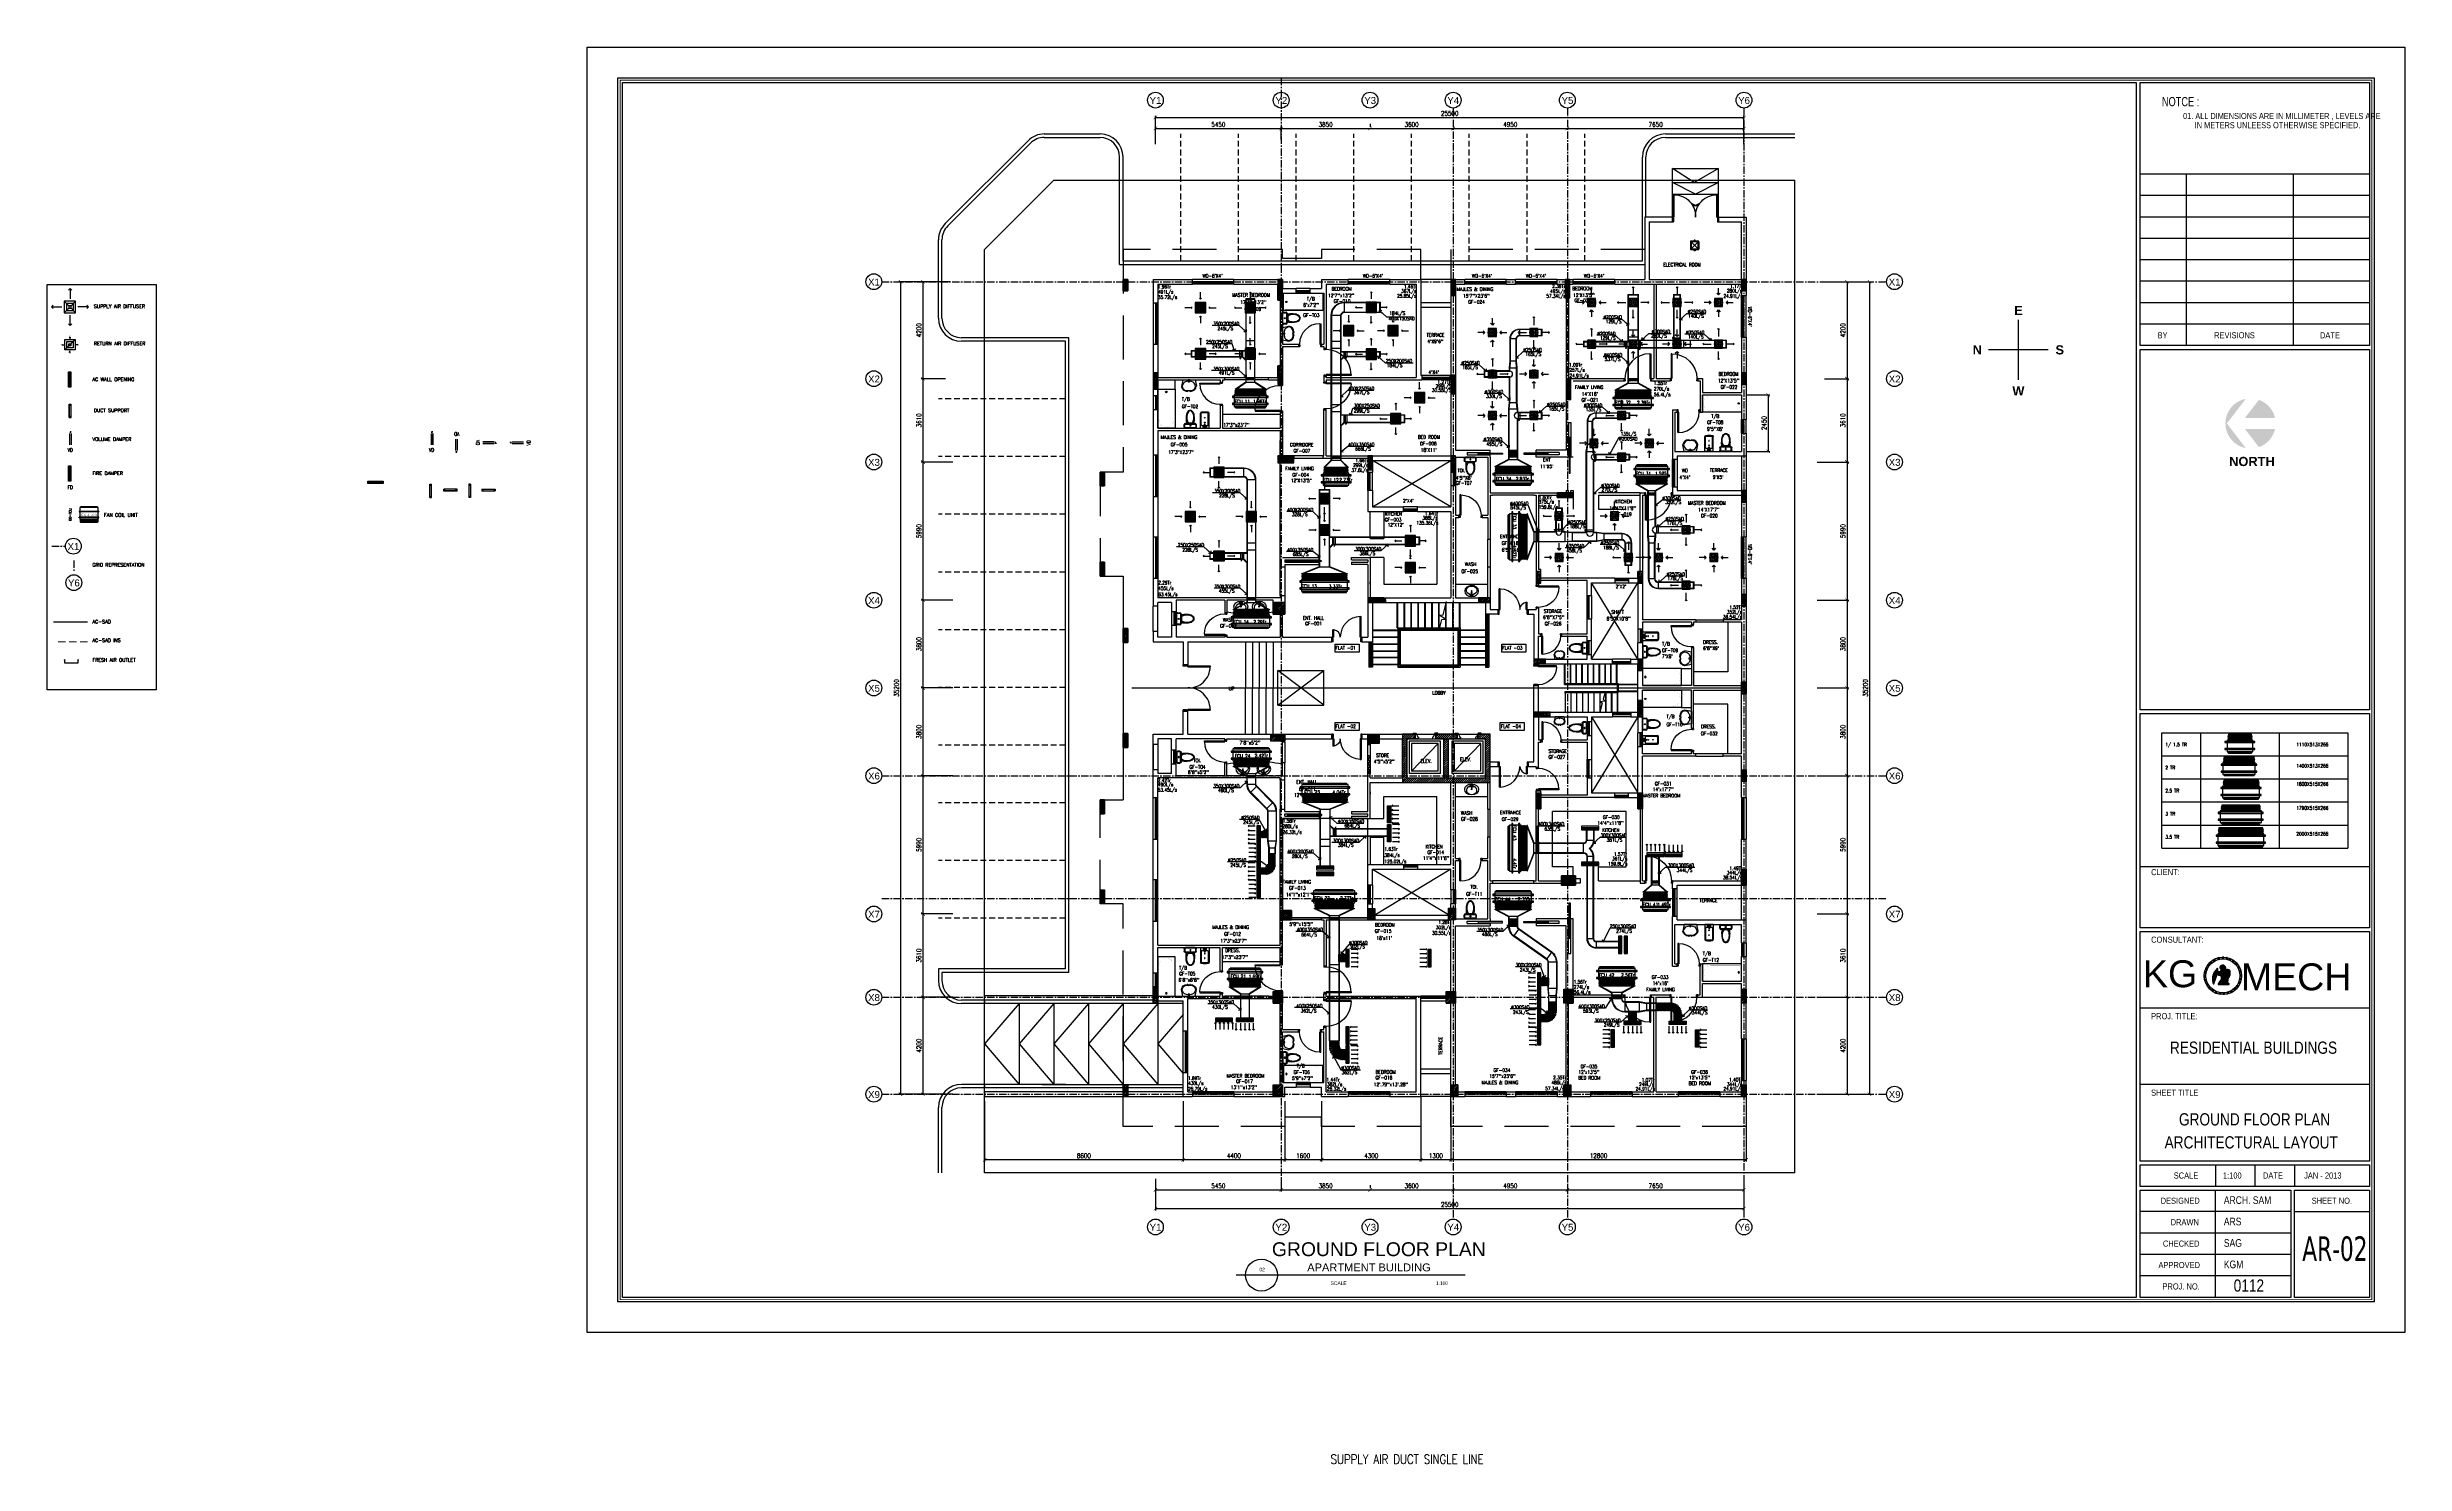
# Model space of a CAD drawing. Header units: millimetres. Extents: x -1288794 to 2153086, y -2701644 to -1335282.
# Drawn here: x 919842 to 1021999, y -1525183 to -1463806 of the extents above; entities that cross this region are included whole.
import ezdxf
from ezdxf.enums import TextEntityAlignment as Align

# ---------------------------------------------------------------- set-up
doc = ezdxf.new("R2010")
doc.units = ezdxf.units.MM
doc.header["$LTSCALE"] = 100
doc.header["$PDMODE"] = 34
for name, pattern in [('CENTER', [50.8, 31.75, -6.35, 6.35, -6.35]), ('DASHED', [19.05, 12.7, -6.35]), ('DASHED2', [9.525, 6.35, -3.175]), ('HIDDEN', [9.525, 6.35, -3.175]), ('HIDDEN2', [4.7625, 3.175, -1.5875])]:
    doc.linetypes.add(name, pattern=pattern)
for name, color, linetype in [('A-ANNO-DIMS', 1, 'Continuous'), ('A-ANNO-SYMB', 33, 'Continuous'), ('A-ANNO-TEXT', 8, 'Continuous'), ('A-AREA', 8, 'CENTER'), ('A-CAR', 8, 'Continuous'), ('A-DOOR', 4, 'Continuous'), ('A-FLOR-OVHD', 4, 'DASHED2'), ('A-FLOR-PFIX', 8, 'Continuous'), ('A-FLOR-SPCL', 8, 'Continuous'), ('A-FLOR-STRS', 8, 'Continuous'), ('A-GLAZ', 5, 'Continuous'), ('A-GRID', 253, 'CENTER'), ('A-WALL-FULL', 8, 'Continuous'), ('AC- SUIPPOR', 7, 'HIDDEN'), ('AC- VD', 5, 'Continuous'), ('AC-FAD', 6, 'Continuous'), ('AC-FAD TEXT', 6, 'Continuous'), ('AC-FD', 1, 'Continuous'), ('AC-HLTEXT', 100, 'Continuous'), ('AC-RAD DIFF', 12, 'Continuous'), ('AC-SAD', 3, 'Continuous'), ('AC-SAD TEXT', 3, 'Continuous'), ('AC-UNIT', 5, 'Continuous'), ('AC-WALL OPENING', 1, 'Continuous'), ('DAIMENTION', 32, 'Continuous'), ('DIFF- LE', 70, 'Continuous'), ('FCU-AC', 160, 'Continuous'), ('HATCH', 251, 'Continuous'), ('L-WALK', 8, 'Continuous'), ('L1-E014-C22-VAC (08-08-2010)$0$ETA-AC-DAMPER', 4, 'Continuous'), ('LINE', 1, 'Continuous'), ('LOGO LINE', 7, 'Continuous'), ('LOGO1LINE', 7, 'Continuous'), ('LOGOHATCH02', 8, 'Continuous'), ('M-HANGER', 30, 'Continuous'), ('RAD RIGHT', 1, 'Continuous'), ('RCD RIGHT', 1, 'Continuous'), ('RET', 1, 'Continuous'), ('RETURN GRILL RIGHT', 1, 'Continuous'), ('S-COL- HACT.', 9, 'Continuous'), ('S-COL.', 8, 'Continuous'), ('SAD RIGHT', 3, 'Continuous'), ('SCD  RIGHT', 3, 'Continuous'), ('sduct', 5, 'Continuous'), ('SUPPLY GRILL RIGHT', 3, 'Continuous'), ('SUPPORT', 30, 'Continuous'), ('TEXT', 4, 'Continuous'), ('TEXTO', 140, 'Continuous'), ('WALL', 42, 'Continuous')]:
    doc.layers.add(name, color=color, linetype=linetype)
doc.layers.add('FCU-BOX', color=4, linetype='Continuous', lineweight=20)
doc.layers.add('INSULATION', color=1, linetype='Continuous', lineweight=5)
doc.styles.add('ISTILO', font='sanss___.ttf', dxfattribs={"width": 0.8, "height": 400})
doc.styles.add('MKL', font='swisse.ttf')
doc.styles.add('ROMAND', font='romand')
doc.styles.add('ROMANS', font='romans.shx', dxfattribs={"width": 0.8})
doc.styles.add('SANSSERIF', font='sas_____.pfb')
doc.styles.add('SANSSERIFBOLD', font='sasb____.pfb')
doc.styles.add('SIMPLEX', font='simplex.shx', dxfattribs={"width": 0.8})
doc.styles.add('STYLUS BT', font='stylu.ttf', dxfattribs={"width": 0.5})
doc.styles.add('TAHOMA', font='tahoma.ttf', dxfattribs={"width": 0.7})
doc.dimstyles.new('100 of DIM2', dxfattribs={"dimscale": 0, "dimtxt": 200, "dimasz": 150, "dimexe": 75, "dimexo": 200, "dimgap": 75, "dimtad": 1, "dimdec": 0, "dimrnd": 5, "dimzin": 0, "dimdsep": 46, "dimtxsty": 'ROMANS', "dimblk": 'ARCHTICK', "dimcen": 100, "dimclrd": 94, "dimclre": 94, "dimclrt": 2, "dimadec": 0, "dimazin": 0, "dimtfac": 1, "dimtdec": 0, "dimtofl": 0, "dimtmove": 2, "dimatfit": 3, "dimldrblk": 'OPEN90', "dimfxl": 75, "dimtolj": 1, "dimtzin": 0, "dimarcsym": 0})
pattern_1 = [(45, (2089817.725, -1109556.65), (-44.1941738, 44.1941738), [])]
pattern_2 = [(45, (2089817.725, -1109556.65), (-35.355339, 35.355339), [])]
pattern_3 = [(45, (1210357.73, -1509993.415), (-35.355339, 35.355339), [])]

# ---------------------------------------------------------------- blocks, each defined once
blk = doc.blocks.new('*U264')
at = {"layer": 'L1-E014-C22-VAC (08-08-2010)$0$ETA-AC-DAMPER', "color": 5}
for p, q in [((-33, 0), (-33, 500)), ((33, 0), (33, 500))]:
    blk.add_line(p, q, dxfattribs=at)
for points, const_width in [([(-91, 500), (91, 500)], 1.82), ([(-91, 0), (91, 0)], 1.82), ([(-48, 0), (-48, -20), (48, -20), (48, 0)], 1.5), ([(0, 0), (0, 514)], 1.5)]:
    blk.add_lwpolyline(points, dxfattribs=dict(at, const_width=const_width))
at = {"layer": 'L1-E014-C22-VAC (08-08-2010)$0$ETA-AC-DAMPER', "color": 5, "const_width": 1.82}
blk.add_lwpolyline([(75, 500), (75, 0), (-75, 0), (-75, 500)], close=True, dxfattribs=at)
at = {"layer": 'L1-E014-C22-VAC (08-08-2010)$0$ETA-AC-DAMPER', "color": 5}
blk.add_lwpolyline([(6, -20), (6, -62), (40, -62), (40, -72), (-6, -72), (-6, -20)], dxfattribs=at)
blk = doc.blocks.new('*U274')
at = {"linetype": 'Continuous'}
for p, q in [((-38, -265), (-38, 313)), ((42, 313), (-38, 313)), ((42, 263), (-38, 263)), ((37, -265), (37, 313)), ((42, -265), (42, 313)), ((42, -215), (-38, -215)), ((42, -265), (-38, -265))]:
    blk.add_line(p, q, dxfattribs=at)
for centre in [(0, 288), (0, -240)]:
    blk.add_circle(centre, 12.5, dxfattribs=at)
blk = doc.blocks.new('D-120-R1')
for p, q in [((-80, 1180), (-40, 1180)), ((-80, 1180), (-80, 100)), ((-40, 1180), (-40, 55)), ((-1200, 100), (-1160, 100)), ((-1200, 100), (-1200, 0)), ((-1160, 100), (-1160, 55)), ((-1160, 55), (-1150, 55)), ((-1150, 55), (-1150, 0)), ((-80, 100), (0, 100)), ((-50, 55), (-40, 55)), ((-50, 55), (-50, 0)), ((-50, 0), (0, 0)), ((0, 100), (0, 0)), ((-1200, 0), (-1150, 0))]:
    blk.add_line(p, q)
at = {"linetype": 'Continuous'}
blk.add_arc((-80, 100), 1080, 90, 180, dxfattribs=at)
blk = doc.blocks.new('W-180')
for p, q in [((1800, 100), (0, 100)), ((1800, 0), (0, 0)), ((40, 0), (40, 100)), ((1760, 100), (1760, 0))]:
    blk.add_line(p, q)
at = {"linetype": 'Continuous'}
for p, q in [((1760, 53), (40, 53)), ((1760, 47), (40, 47))]:
    blk.add_line(p, q, dxfattribs=at)
blk = doc.blocks.new('D-200-DOUBLE')
for p, q in [((40, 200), (40, 1170)), ((40, 1170), (80, 1170)), ((80, 200), (80, 1170)), ((1920, 200), (1920, 1170)), ((1920, 1170), (1960, 1170)), ((1960, 200), (1960, 1170)), ((80, 200), (0, 200)), ((0, 200), (0, 0)), ((50, 0), (0, 0)), ((40, 200), (40, 148)), ((40, 148), (50, 148)), ((50, 148), (50, 0)), ((1920, 200), (1960, 200)), ((1950, 148), (1950, 0)), ((1960, 148), (1950, 148)), ((2000, 0), (1950, 0)), ((2000, 200), (1960, 200)), ((1960, 200), (1960, 148)), ((2000, 200), (2000, 0))]:
    blk.add_line(p, q)
at = {"linetype": 'Continuous'}
for centre, start, end in [((73, 242), 357.43139, 89.5378), ((1927, 242), 90.4622, 182.56861)]:
    blk.add_arc(centre, 928, start, end, dxfattribs=at)
blk = doc.blocks.new('D-100-R1')
for p, q in [((-1000, 100), (-1000, 0)), ((-1000, 100), (-960, 100)), ((-960, 100), (-960, 55)), ((-960, 55), (-950, 55)), ((-950, 55), (-950, 0)), ((-80, 980), (-80, 100)), ((-80, 980), (-40, 980)), ((-80, 100), (0, 100)), ((-50, 55), (-50, 0)), ((-50, 55), (-40, 55)), ((-50, 0), (0, 0)), ((-40, 980), (-40, 55)), ((0, 100), (0, 0)), ((-1000, 0), (-950, 0))]:
    blk.add_line(p, q)
at = {"linetype": 'Continuous'}
blk.add_arc((-80, 100), 880, 90, 180, dxfattribs=at)
blk = doc.blocks.new('WC-1')
for p, q in [((-210, 0), (210, 0)), ((-260, -160), (-260, -50)), ((-235, -160), (-235, -50)), ((-210, -25), (210, -25)), ((210, -185), (-210, -185)), ((210, -210), (-210, -210)), ((91, -223), (-91, -223)), ((86, -235), (-86, -235)), ((235, -50), (235, -160)), ((260, -50), (260, -160))]:
    blk.add_line(p, q)
for radius in [22.1, 17.1]:
    blk.add_circle((-6, -107), radius)
for centre, radius, start, end in [((-210, -50), 50, 90, 180), ((-210, -160), 50, 180, 270), ((-210, -50), 25, 90, 180), ((-210, -160), 25, 180, 270), ((722, -383), 904, 168.95288, 184.06317), ((352, -470), 532, 177.55413, 180), ((352, -470), 532, 180, 193.52342), ((352, -470), 520, 166.47658, 180), ((352, -470), 520, 180, 193.52342), ((178, -512), 353, 193.52342, 210.14139), ((352, -470), 507, 166.47658, 180), ((352, -470), 507, 180, 193.52342), ((178, -428), 341, 149.85861, 166.47658), ((178, -512), 341, 193.52342, 210.14139), ((178, -428), 328, 149.85861, 166.47658), ((178, -512), 328, 193.52342, 210.14139), ((69, -575), 226, 210.14139, 234.49716), ((69, -365), 214, 138.41516, 149.85861), ((69, -575), 214, 210.14139, 234.49716), ((69, -365), 201, 139.99435, 149.85861), ((69, -575), 201, 210.14139, 234.49716), ((0, -672), 108, 234.49716, 270), ((0, -672), 95.9, 234.49716, 270), ((0, -672), 83.4, 234.49716, 270), ((0, -672), 83.4, 270, 305.50284), ((0, -672), 95.9, 270, 305.50284), ((0, -672), 108, 270, 305.50284), ((-69, -575), 201, 305.50284, 329.85861), ((-69, -575), 214, 305.50284, 329.85861), ((-69, -575), 226, 305.50284, 329.85861), ((-69, -365), 201, 30.14139, 40.00565), ((-69, -365), 214, 30.14139, 41.58484), ((-178, -428), 328, 13.52342, 30.14139), ((-178, -512), 328, 329.85861, 346.47658), ((-178, -428), 341, 13.52342, 30.14139), ((-178, -512), 341, 329.85861, 346.47658), ((-178, -512), 353, 329.85861, 346.47658), ((-352, -470), 507, 360, 13.52342), ((-352, -470), 507, 346.47658, 360), ((-352, -470), 520, 360, 13.52342), ((-352, -470), 520, 346.47658, 360), ((-352, -470), 532, 346.47658, 360), ((-352, -470), 532, 360, 2.44587), ((210, -50), 50, 360, 90), ((210, -50), 25, 360, 90), ((210, -160), 25, 270, 360), ((210, -160), 50, 270, 360)]:
    blk.add_arc(centre, radius, start, end)
at = {"linetype": 'Continuous', "ltscale": 50}
blk.add_arc((-722, -383), 904, 355.93683, 11.04712, dxfattribs=at)
blk = doc.blocks.new('W-60')
for p, q in [((600, 100), (0, 100)), ((600, 0), (0, 0)), ((40, 0), (40, 100)), ((560, 100), (560, 0))]:
    blk.add_line(p, q)
at = {"linetype": 'Continuous'}
for p, q in [((560, 53), (40, 53)), ((560, 47), (40, 47))]:
    blk.add_line(p, q, dxfattribs=at)
blk = doc.blocks.new('BIDET-1')
for p, q in [((175, 0), (-175, 0)), ((-185, -10), (-185, -649)), ((-150, -155), (-150, -649)), ((-15, -125), (-120, -125)), ((-39, -59), (-69, -59)), ((-54, -44), (-54, -74)), ((-15, -54), (-15, -174)), ((12, -250), (-12, -250)), ((-9, -259), (9, -241)), ((-9, -241), (9, -259)), ((0, -238), (0, -262)), ((15, -54), (15, -174)), ((120, -125), (15, -125)), ((39, -59), (69, -59)), ((54, -44), (54, -74)), ((150, -155), (150, -649)), ((185, -10), (185, -649))]:
    blk.add_line(p, q)
for centre, radius in [((-54, -59), 25), ((-54, -59), 20), ((-54, -59), 15.2), ((-54, -59), 10.2), ((0, -250), 17.5), ((0, -250), 12.5), ((0, -457), 12.5), ((0, -457), 10), ((54, -59), 20), ((54, -59), 15.2), ((54, -59), 10.2)]:
    blk.add_circle(centre, radius)
for centre, radius, start, end in [((-175, -10), 10, 90, 180), ((175, -10), 10, 0, 90), ((-140, -649), 45, 180, 265.20622), ((-120, -155), 30, 90, 180), ((-140, -649), 10, 180, 265.20622), ((0, 1020), 1720, 265.20622, 274.79378), ((0, 1020), 1685, 265.20622, 274.79378), ((0, -54), 20, 318.59038, 221.40962), ((0, -54), 15, 0, 180), ((0, -174), 15, 180, 0), ((120, -155), 30, 0, 90), ((140, -649), 10, 274.79378, 0), ((140, -649), 45, 274.79378, 0)]:
    blk.add_arc(centre, radius, start, end)
blk = doc.blocks.new('LAV-4')
for p, q in [((-266, 0), (-322, -283)), ((-266, 0), (268, 0)), ((268, 0), (324, -280)), ((-48, -500), (-75, -500)), ((75, -500), (50, -500))]:
    blk.add_line(p, q)
for points in [[(-25, 0), (-25, -18), (25, -18), (25, 0)], [(-9, -20), (-9, -57), (8, -57), (8, -20)]]:
    blk.add_lwpolyline(points, close=True)
blk.add_circle((0, -91), 15.4)
for centre, radius, start, end in [((-75, -250), 250, 187.67842, 270), ((74, -366), 375, 135.33332, 167.14321), ((-75, -250), 220, 188.58141, 289.95234), ((0, -539), 477, 66.12608, 113.87396), ((1, -527), 55.9, 28.78265, 151.21735), ((75, -250), 220, 250.0878, 350.85148), ((50, -499), 0, 238.18833, 0), ((75, -250), 250, 270, 353.01209), ((-74, -366), 375, 12.51988, 44.66672)]:
    blk.add_arc(centre, radius, start, end)
blk = doc.blocks.new('BT-2')
blk.add_lwpolyline([(0, 750), (1700, 750), (1700, 0), (0, 0)], close=True)
at = {"const_width": 2}
blk.add_lwpolyline([(60, 690), (1340, 690, -0.4142136), (1640, 390), (1640, 360, -0.4142136), (1340, 60), (60, 60)], format="xyb", close=True, dxfattribs=at)
blk.add_circle((125, 375), 31.9)
blk = doc.blocks.new('W-80')
for p, q in [((800, 100), (0, 100)), ((800, 0), (0, 0)), ((40, 0), (40, 100)), ((760, 100), (760, 0))]:
    blk.add_line(p, q)
at = {"linetype": 'Continuous'}
for p, q in [((760, 53), (40, 53)), ((760, 47), (40, 47))]:
    blk.add_line(p, q, dxfattribs=at)
blk = doc.blocks.new('D-130-R')
for p, q in [((1220, 200), (1220, 1100)), ((1220, 1100), (1260, 1100)), ((1260, 200), (1260, 1100)), ((0, 0), (0, 200)), ((80, 200), (0, 200)), ((50, 0), (0, 0)), ((80, 520), (40, 520)), ((40, 200), (40, 520)), ((40, 150), (40, 200)), ((50, 150), (40, 150)), ((50, 0), (50, 150)), ((80, 200), (80, 520)), ((1300, 200), (1220, 200)), ((1260, 150), (1250, 150)), ((1250, 0), (1250, 150)), ((1300, 0), (1250, 0)), ((1260, 150), (1260, 200)), ((1300, 0), (1300, 200))]:
    blk.add_line(p, q)
for centre, radius, start, end in [((1260, 200), 900, 92.54732, 180), ((40, 200), 320, 0, 82.81924)]:
    blk.add_arc(centre, radius, start, end)
blk = doc.blocks.new('W-120')
for p, q in [((1200, 100), (0, 100)), ((1200, 0), (0, 0)), ((40, 0), (40, 100)), ((1160, 100), (1160, 0))]:
    blk.add_line(p, q)
at = {"linetype": 'Continuous'}
for p, q in [((1160, 53), (40, 53)), ((1160, 47), (40, 47))]:
    blk.add_line(p, q, dxfattribs=at)
blk = doc.blocks.new('D-90-R1')
for p, q in [((-900, 100), (-860, 100)), ((-900, 100), (-900, 0)), ((-860, 100), (-860, 55)), ((-860, 55), (-850, 55)), ((-850, 55), (-850, 0)), ((-80, 880), (-40, 880)), ((-80, 880), (-80, 100)), ((-80, 100), (0, 100)), ((-50, 55), (-40, 55)), ((-50, 55), (-50, 0)), ((-50, 0), (0, 0)), ((-40, 880), (-40, 55)), ((0, 100), (0, 0)), ((-900, 0), (-850, 0))]:
    blk.add_line(p, q)
at = {"linetype": 'Continuous'}
blk.add_arc((-80, 100), 780, 90, 180, dxfattribs=at)
blk = doc.blocks.new('W-100')
for p, q in [((1000, 100), (0, 100)), ((1000, 0), (0, 0)), ((40, 0), (40, 100)), ((960, 100), (960, 0))]:
    blk.add_line(p, q)
at = {"linetype": 'Continuous'}
for p, q in [((960, 53), (40, 53)), ((960, 47), (40, 47))]:
    blk.add_line(p, q, dxfattribs=at)
blk = doc.blocks.new('D-90-R')
for p, q in [((-900, 200), (-860, 200)), ((-900, 200), (-900, 0)), ((-860, 200), (-860, 155)), ((-860, 155), (-850, 155)), ((-850, 155), (-850, 0)), ((-80, 980), (-40, 980)), ((-80, 980), (-80, 200)), ((-80, 200), (0, 200)), ((-50, 155), (-40, 155)), ((-50, 155), (-50, 0)), ((-50, 0), (0, 0)), ((-40, 980), (-40, 155)), ((0, 200), (0, 0)), ((-900, 0), (-850, 0))]:
    blk.add_line(p, q)
at = {"linetype": 'Continuous'}
blk.add_arc((-80, 200), 780, 90, 180, dxfattribs=at)
blk = doc.blocks.new('LAV-2')
for p, q in [((-102, 330), (-23, 330)), ((-21, 393), (-55, 399)), ((-21, 369), (-55, 363)), ((-24, 385), (-49, 381)), ((-24, 377), (-49, 381)), ((-25, 381), (-13, 258)), ((-19, 381), (17, 381)), ((-1, 363), (-1, 399)), ((23, 381), (11, 257)), ((53, 399), (20, 393)), ((53, 363), (20, 369)), ((21, 329), (101, 329)), ((47, 381), (23, 385)), ((47, 381), (23, 376))]:
    blk.add_line(p, q)
for centre, radius in [((-1, 381), 24), ((-1, 381), 18), ((-1, 209), 18), ((-1, 209), 13.2)]:
    blk.add_circle(centre, radius)
blk.add_arc((-1, 257), 12, 179.80529, 359.80529)
for centre, major_axis, ratio in [((-1, 202), (-300, 1), 0.8), ((53, 381), (0.1, 18), 0.3333333)]:
    blk.add_ellipse(centre, major_axis=major_axis, ratio=ratio)
blk.add_ellipse((-1, 166), major_axis=(-228, 1), ratio=0.8, start_param=5.1740003, end_param=10.533963)
at = {"extrusion": (0, 0, -1)}
blk.add_ellipse((-55, 381), major_axis=(0.1, 18), ratio=0.3333333, dxfattribs=at)
for points, knots in [([(-55, 365), (-55, 366), (-55, 366), (-55, 366), (-55, 366), (-56, 367), (-56, 368), (-57, 370), (-57, 371), (-58, 374), (-58, 375), (-58, 379), (-58, 381), (-58, 386), (-58, 388), (-57, 392), (-57, 393), (-56, 394), (-56, 395), (-55, 396), (-55, 396), (-55, 396), (-55, 397), (-55, 397)], [3.3783182, 3.3783182, 3.3783182, 3.3783182, 3.5198442, 3.5198442, 3.6613702, 3.6613702, 3.9259508, 3.9259508, 4.1905313, 4.1905313, 4.4551119, 4.4551119, 4.8673697, 4.8673697, 5.2796276, 5.2796276, 5.5657846, 5.5657846, 5.7855683, 5.7855683, 5.9569995, 5.9569995, 6.0464597, 6.0464597, 6.0464597, 6.0464597]), ([(-55, 397), (-55, 397), (-54, 396), (-54, 396), (-54, 396), (-53, 395), (-53, 394), (-52, 392), (-52, 391), (-52, 388), (-51, 387), (-51, 383), (-51, 381), (-51, 376), (-52, 374), (-52, 370), (-53, 369), (-53, 368), (-54, 367), (-54, 366), (-54, 366), (-55, 366), (-55, 365), (-55, 365)], [0.2367256, 0.2367256, 0.2367256, 0.2367256, 0.3782516, 0.3782516, 0.5197776, 0.5197776, 0.7843581, 0.7843581, 1.0489387, 1.0489387, 1.3135192, 1.3135192, 1.7257771, 1.7257771, 2.1380349, 2.1380349, 2.424192, 2.424192, 2.6439756, 2.6439756, 2.8154069, 2.8154069, 2.9048671, 2.9048671, 2.9048671, 2.9048671]), ([(53, 396), (53, 396), (53, 396), (53, 396), (53, 395), (52, 394), (52, 394), (51, 392), (51, 390), (50, 388), (50, 386), (50, 383), (50, 380), (50, 376), (50, 373), (51, 370), (51, 369), (52, 367), (52, 367), (53, 366), (53, 365), (53, 365), (53, 365), (53, 365)], [0.2367256, 0.2367256, 0.2367256, 0.2367256, 0.3782516, 0.3782516, 0.5197776, 0.5197776, 0.7843581, 0.7843581, 1.0489387, 1.0489387, 1.3135192, 1.3135192, 1.7257771, 1.7257771, 2.1380349, 2.1380349, 2.424192, 2.424192, 2.6439756, 2.6439756, 2.8154069, 2.8154069, 2.9048671, 2.9048671, 2.9048671, 2.9048671]), ([(53, 365), (53, 365), (53, 365), (54, 366), (54, 366), (55, 367), (55, 368), (56, 370), (56, 371), (56, 373), (57, 375), (57, 379), (57, 381), (57, 386), (56, 388), (56, 391), (55, 392), (55, 394), (54, 395), (54, 396), (54, 396), (54, 396), (53, 396), (53, 396)], [3.3783182, 3.3783182, 3.3783182, 3.3783182, 3.5198442, 3.5198442, 3.6613702, 3.6613702, 3.9259508, 3.9259508, 4.1905313, 4.1905313, 4.4551119, 4.4551119, 4.8673697, 4.8673697, 5.2796276, 5.2796276, 5.5657846, 5.5657846, 5.7855683, 5.7855683, 5.9569995, 5.9569995, 6.0464597, 6.0464597, 6.0464597, 6.0464597])]:
    blk.add_open_spline(points, degree=3, knots=knots)
blk = doc.blocks.new('_ArchTick')
at = {"color": 0, "linetype": 'ByBlock', "const_width": 0.15}
blk.add_lwpolyline([(-0.5, -0.5), (0.5, 0.5)], dxfattribs=at)
blk = doc.blocks.new('*D563')
at = {"layer": 'A-ANNO-DIMS', "color": 94, "lineweight": -2, "ltscale": 3, "transparency": 16777216}
for p, q in [((977163, -1467131), (977163, -1467256)), ((977163, -1467331), (980763, -1467331)), ((980763, -1467131), (980763, -1467256))]:
    blk.add_line(p, q, dxfattribs=at)
at = {"layer": 'Defpoints', "color": 0, "ltscale": 3, "transparency": 16777216}
for p in [(977163, -1467331), (980763, -1467331), (980763, -1467331)]:
    blk.add_point(p, dxfattribs=at)
at = {"layer": 'A-ANNO-DIMS', "color": 94, "lineweight": -2, "ltscale": 3, "transparency": 16777216, "xscale": 150, "yscale": 150, "zscale": 150, "rotation": 180}
blk.add_blockref('_ArchTick', (977163, -1467331), dxfattribs=at)
at = {"layer": 'A-ANNO-DIMS', "color": 94, "lineweight": -2, "ltscale": 3, "transparency": 16777216, "xscale": 150, "yscale": 150, "zscale": 150}
blk.add_blockref('_ArchTick', (980763, -1467331), dxfattribs=at)
at = {"layer": 'A-ANNO-DIMS', "color": 2, "ltscale": 3, "transparency": 16777216, "insert": (978963, -1467156), "char_height": 200, "attachment_point": 5, "style": 'ROMANS'}
blk.add_mtext('\\A1;3600', dxfattribs=at)
blk = doc.blocks.new('_Open90')
at = {"color": 0, "linetype": 'ByBlock', "lineweight": -2}
for p, q in [((0, 0), (-1, 0)), ((-0.5, 0.5), (0, 0)), ((0, 0), (-0.5, -0.5))]:
    blk.add_line(p, q, dxfattribs=at)
blk = doc.blocks.new('*D564')
at = {"layer": 'A-ANNO-DIMS', "color": 94, "lineweight": -2, "ltscale": 3, "transparency": 16777216}
for p, q in [((985713, -1467131), (985713, -1467256)), ((985713, -1467331), (993363, -1467331)), ((993363, -1467131), (993363, -1467256))]:
    blk.add_line(p, q, dxfattribs=at)
at = {"layer": 'Defpoints', "color": 0, "ltscale": 3, "transparency": 16777216}
for p in [(985713, -1467331), (993363, -1467331), (993363, -1467331)]:
    blk.add_point(p, dxfattribs=at)
at = {"layer": 'A-ANNO-DIMS', "color": 94, "lineweight": -2, "ltscale": 3, "transparency": 16777216, "xscale": 150, "yscale": 150, "zscale": 150, "rotation": 180}
blk.add_blockref('_ArchTick', (985713, -1467331), dxfattribs=at)
at = {"layer": 'A-ANNO-DIMS', "color": 94, "lineweight": -2, "ltscale": 3, "transparency": 16777216, "xscale": 150, "yscale": 150, "zscale": 150}
blk.add_blockref('_ArchTick', (993363, -1467331), dxfattribs=at)
at = {"layer": 'A-ANNO-DIMS', "color": 2, "ltscale": 3, "transparency": 16777216, "insert": (989538, -1467156), "char_height": 200, "attachment_point": 5, "style": 'ROMANS'}
blk.add_mtext('\\A1;7650', dxfattribs=at)
blk = doc.blocks.new('*D565')
at = {"layer": 'A-ANNO-DIMS', "color": 94, "lineweight": -2, "ltscale": 3, "transparency": 16777216}
for p, q in [((967863, -1467807), (967863, -1467256)), ((967863, -1467331), (973313, -1467331)), ((973313, -1467807), (973313, -1467256))]:
    blk.add_line(p, q, dxfattribs=at)
at = {"layer": 'Defpoints', "color": 0, "ltscale": 3, "transparency": 16777216}
for p in [(973313, -1467331), (967863, -1468007), (973313, -1468007)]:
    blk.add_point(p, dxfattribs=at)
at = {"layer": 'A-ANNO-DIMS', "color": 94, "lineweight": -2, "ltscale": 3, "transparency": 16777216, "xscale": 150, "yscale": 150, "zscale": 150, "rotation": 180}
blk.add_blockref('_ArchTick', (967863, -1467331), dxfattribs=at)
at = {"layer": 'A-ANNO-DIMS', "color": 94, "lineweight": -2, "ltscale": 3, "transparency": 16777216, "xscale": 150, "yscale": 150, "zscale": 150}
blk.add_blockref('_ArchTick', (973313, -1467331), dxfattribs=at)
at = {"layer": 'A-ANNO-DIMS', "color": 2, "ltscale": 3, "transparency": 16777216, "insert": (970588, -1467156), "char_height": 200, "attachment_point": 5, "style": 'ROMANS'}
blk.add_mtext('\\A1;5450', dxfattribs=at)
blk = doc.blocks.new('*D566')
at = {"layer": 'A-ANNO-DIMS', "color": 94, "lineweight": -2, "ltscale": 3, "transparency": 16777216}
for p, q in [((973313, -1467807), (973313, -1467256)), ((973313, -1467331), (977163, -1467331)), ((977163, -1467131), (977163, -1467256))]:
    blk.add_line(p, q, dxfattribs=at)
at = {"layer": 'Defpoints', "color": 0, "ltscale": 3, "transparency": 16777216}
for p in [(977163, -1467331), (977163, -1467331), (973313, -1468007)]:
    blk.add_point(p, dxfattribs=at)
at = {"layer": 'A-ANNO-DIMS', "color": 94, "lineweight": -2, "ltscale": 3, "transparency": 16777216, "xscale": 150, "yscale": 150, "zscale": 150, "rotation": 180}
blk.add_blockref('_ArchTick', (973313, -1467331), dxfattribs=at)
at = {"layer": 'A-ANNO-DIMS', "color": 94, "lineweight": -2, "ltscale": 3, "transparency": 16777216, "xscale": 150, "yscale": 150, "zscale": 150}
blk.add_blockref('_ArchTick', (977163, -1467331), dxfattribs=at)
at = {"layer": 'A-ANNO-DIMS', "color": 2, "ltscale": 3, "transparency": 16777216, "insert": (975238, -1467156), "char_height": 200, "attachment_point": 5, "style": 'ROMANS'}
blk.add_mtext('\\A1;3850', dxfattribs=at)
blk = doc.blocks.new('*D567')
at = {"layer": 'A-ANNO-DIMS', "color": 94, "lineweight": -2, "ltscale": 3, "transparency": 16777216}
for p, q in [((980763, -1467131), (980763, -1467256)), ((980763, -1467331), (985713, -1467331)), ((985713, -1467131), (985713, -1467256))]:
    blk.add_line(p, q, dxfattribs=at)
at = {"layer": 'Defpoints', "color": 0, "ltscale": 3, "transparency": 16777216}
for p in [(980763, -1467331), (985713, -1467331), (985713, -1467331)]:
    blk.add_point(p, dxfattribs=at)
at = {"layer": 'A-ANNO-DIMS', "color": 94, "lineweight": -2, "ltscale": 3, "transparency": 16777216, "xscale": 150, "yscale": 150, "zscale": 150, "rotation": 180}
blk.add_blockref('_ArchTick', (980763, -1467331), dxfattribs=at)
at = {"layer": 'A-ANNO-DIMS', "color": 94, "lineweight": -2, "ltscale": 3, "transparency": 16777216, "xscale": 150, "yscale": 150, "zscale": 150}
blk.add_blockref('_ArchTick', (985713, -1467331), dxfattribs=at)
at = {"layer": 'A-ANNO-DIMS', "color": 2, "ltscale": 3, "transparency": 16777216, "insert": (983238, -1467156), "char_height": 200, "attachment_point": 5, "style": 'ROMANS'}
blk.add_mtext('\\A1;4950', dxfattribs=at)
blk = doc.blocks.new('*D568')
at = {"layer": 'A-ANNO-DIMS', "color": 94, "lineweight": -2, "ltscale": 3, "transparency": 16777216}
for p, q in [((967863, -1468002), (967863, -1466776)), ((967863, -1466851), (993363, -1466851)), ((993363, -1468002), (993363, -1466776))]:
    blk.add_line(p, q, dxfattribs=at)
at = {"layer": 'Defpoints', "color": 0, "ltscale": 3, "transparency": 16777216}
for p in [(993363, -1466851), (967863, -1468202), (993363, -1468202)]:
    blk.add_point(p, dxfattribs=at)
at = {"layer": 'A-ANNO-DIMS', "color": 94, "lineweight": -2, "ltscale": 3, "transparency": 16777216, "xscale": 150, "yscale": 150, "zscale": 150, "rotation": 180}
blk.add_blockref('_ArchTick', (967863, -1466851), dxfattribs=at)
at = {"layer": 'A-ANNO-DIMS', "color": 94, "lineweight": -2, "ltscale": 3, "transparency": 16777216, "xscale": 150, "yscale": 150, "zscale": 150}
blk.add_blockref('_ArchTick', (993363, -1466851), dxfattribs=at)
at = {"layer": 'A-ANNO-DIMS', "color": 2, "ltscale": 3, "transparency": 16777216, "insert": (980613, -1466676), "char_height": 200, "attachment_point": 5, "style": 'ROMANS'}
blk.add_mtext('\\A1;25500', dxfattribs=at)
blk = doc.blocks.new('*D569')
at = {"layer": 'A-ANNO-DIMS', "color": 94, "lineweight": -2, "ltscale": 3, "transparency": 16777216}
for p, q in [((996646, -1473969), (998876, -1473969)), ((998801, -1473969), (998801, -1509169)), ((996646, -1509169), (998876, -1509169))]:
    blk.add_line(p, q, dxfattribs=at)
at = {"layer": 'Defpoints', "color": 0, "ltscale": 3, "transparency": 16777216}
for p in [(996446, -1473969), (996446, -1509169), (998801, -1509169)]:
    blk.add_point(p, dxfattribs=at)
at = {"layer": 'A-ANNO-DIMS', "color": 94, "lineweight": -2, "ltscale": 3, "transparency": 16777216, "xscale": 150, "yscale": 150, "zscale": 150}
for p, rotation in [((998801, -1473969), 90), ((998801, -1509169), 270)]:
    blk.add_blockref('_ArchTick', p, dxfattribs=dict(at, rotation=rotation))
at = {"layer": 'A-ANNO-DIMS', "color": 2, "ltscale": 3, "transparency": 16777216, "insert": (998626, -1491569), "char_height": 200, "attachment_point": 5, "rotation": 90, "style": 'ROMANS'}
blk.add_mtext('\\A1;35200', dxfattribs=at)
blk = doc.blocks.new('*D570')
at = {"layer": 'A-ANNO-DIMS', "color": 94, "lineweight": -2, "ltscale": 3, "transparency": 16777216}
for p, q in [((996851, -1473969), (997903, -1473969)), ((997828, -1473969), (997828, -1478169)), ((996851, -1478169), (997903, -1478169))]:
    blk.add_line(p, q, dxfattribs=at)
at = {"layer": 'Defpoints', "color": 0, "ltscale": 3, "transparency": 16777216}
for p in [(996651, -1473969), (996651, -1478169), (997828, -1478169)]:
    blk.add_point(p, dxfattribs=at)
at = {"layer": 'A-ANNO-DIMS', "color": 94, "lineweight": -2, "ltscale": 3, "transparency": 16777216, "xscale": 150, "yscale": 150, "zscale": 150}
for p, rotation in [((997828, -1473969), 90), ((997828, -1478169), 270)]:
    blk.add_blockref('_ArchTick', p, dxfattribs=dict(at, rotation=rotation))
at = {"layer": 'A-ANNO-DIMS', "color": 2, "ltscale": 3, "transparency": 16777216, "insert": (997653, -1476069), "char_height": 200, "attachment_point": 5, "rotation": 90, "style": 'ROMANS'}
blk.add_mtext('\\A1;4200', dxfattribs=at)
blk = doc.blocks.new('*D571')
at = {"layer": 'A-ANNO-DIMS', "color": 94, "lineweight": -2, "ltscale": 3, "transparency": 16777216}
for p, q in [((996851, -1478169), (997903, -1478169)), ((997828, -1478169), (997828, -1481779)), ((996537, -1481779), (997903, -1481779))]:
    blk.add_line(p, q, dxfattribs=at)
at = {"layer": 'Defpoints', "color": 0, "ltscale": 3, "transparency": 16777216}
for p in [(996651, -1478169), (996337, -1481779), (997828, -1481779)]:
    blk.add_point(p, dxfattribs=at)
at = {"layer": 'A-ANNO-DIMS', "color": 94, "lineweight": -2, "ltscale": 3, "transparency": 16777216, "xscale": 150, "yscale": 150, "zscale": 150}
for p, rotation in [((997828, -1478169), 90), ((997828, -1481779), 270)]:
    blk.add_blockref('_ArchTick', p, dxfattribs=dict(at, rotation=rotation))
at = {"layer": 'A-ANNO-DIMS', "color": 2, "ltscale": 3, "transparency": 16777216, "insert": (997653, -1479974), "char_height": 200, "attachment_point": 5, "rotation": 90, "style": 'ROMANS'}
blk.add_mtext('\\A1;3610', dxfattribs=at)
blk = doc.blocks.new('*D572')
at = {"layer": 'A-ANNO-DIMS', "color": 94, "lineweight": -2, "ltscale": 3, "transparency": 16777216}
for p, q in [((996537, -1481779), (997903, -1481779)), ((997828, -1481779), (997828, -1487769)), ((996537, -1487769), (997903, -1487769))]:
    blk.add_line(p, q, dxfattribs=at)
at = {"layer": 'Defpoints', "color": 0, "ltscale": 3, "transparency": 16777216}
for p in [(996337, -1481779), (996337, -1487769), (997828, -1487769)]:
    blk.add_point(p, dxfattribs=at)
at = {"layer": 'A-ANNO-DIMS', "color": 94, "lineweight": -2, "ltscale": 3, "transparency": 16777216, "xscale": 150, "yscale": 150, "zscale": 150}
for p, rotation in [((997828, -1481779), 90), ((997828, -1487769), 270)]:
    blk.add_blockref('_ArchTick', p, dxfattribs=dict(at, rotation=rotation))
at = {"layer": 'A-ANNO-DIMS', "color": 2, "ltscale": 3, "transparency": 16777216, "insert": (997653, -1484774), "char_height": 200, "attachment_point": 5, "rotation": 90, "style": 'ROMANS'}
blk.add_mtext('\\A1;5990', dxfattribs=at)
blk = doc.blocks.new('*D573')
at = {"layer": 'A-ANNO-DIMS', "color": 94, "lineweight": -2, "ltscale": 3, "transparency": 16777216}
for p, q in [((996537, -1487769), (997903, -1487769)), ((997828, -1487769), (997828, -1491569)), ((996537, -1491569), (997903, -1491569))]:
    blk.add_line(p, q, dxfattribs=at)
at = {"layer": 'Defpoints', "color": 0, "ltscale": 3, "transparency": 16777216}
for p in [(996337, -1487769), (996337, -1491569), (997828, -1491569)]:
    blk.add_point(p, dxfattribs=at)
at = {"layer": 'A-ANNO-DIMS', "color": 94, "lineweight": -2, "ltscale": 3, "transparency": 16777216, "xscale": 150, "yscale": 150, "zscale": 150}
for p, rotation in [((997828, -1487769), 90), ((997828, -1491569), 270)]:
    blk.add_blockref('_ArchTick', p, dxfattribs=dict(at, rotation=rotation))
at = {"layer": 'A-ANNO-DIMS', "color": 2, "ltscale": 3, "transparency": 16777216, "insert": (997653, -1489669), "char_height": 200, "attachment_point": 5, "rotation": 90, "style": 'ROMANS'}
blk.add_mtext('\\A1;3800', dxfattribs=at)
blk = doc.blocks.new('*D574')
at = {"layer": 'A-ANNO-DIMS', "color": 94, "lineweight": -2, "ltscale": 3, "transparency": 16777216}
for p, q in [((996537, -1491569), (997903, -1491569)), ((997828, -1491569), (997828, -1495369)), ((996537, -1495369), (997903, -1495369))]:
    blk.add_line(p, q, dxfattribs=at)
at = {"layer": 'Defpoints', "color": 0, "ltscale": 3, "transparency": 16777216}
for p in [(996337, -1491569), (996337, -1495369), (997828, -1495369)]:
    blk.add_point(p, dxfattribs=at)
at = {"layer": 'A-ANNO-DIMS', "color": 94, "lineweight": -2, "ltscale": 3, "transparency": 16777216, "xscale": 150, "yscale": 150, "zscale": 150}
for p, rotation in [((997828, -1491569), 90), ((997828, -1495369), 270)]:
    blk.add_blockref('_ArchTick', p, dxfattribs=dict(at, rotation=rotation))
at = {"layer": 'A-ANNO-DIMS', "color": 2, "ltscale": 3, "transparency": 16777216, "insert": (997653, -1493469), "char_height": 200, "attachment_point": 5, "rotation": 90, "style": 'ROMANS'}
blk.add_mtext('\\A1;3800', dxfattribs=at)
blk = doc.blocks.new('*D575')
at = {"layer": 'A-ANNO-DIMS', "color": 94, "lineweight": -2, "ltscale": 3, "transparency": 16777216}
for p, q in [((996537, -1495369), (997903, -1495369)), ((997828, -1495369), (997828, -1501359)), ((996537, -1501359), (997903, -1501359))]:
    blk.add_line(p, q, dxfattribs=at)
at = {"layer": 'Defpoints', "color": 0, "ltscale": 3, "transparency": 16777216}
for p in [(996337, -1495369), (996337, -1501359), (997828, -1501359)]:
    blk.add_point(p, dxfattribs=at)
at = {"layer": 'A-ANNO-DIMS', "color": 94, "lineweight": -2, "ltscale": 3, "transparency": 16777216, "xscale": 150, "yscale": 150, "zscale": 150}
for p, rotation in [((997828, -1495369), 90), ((997828, -1501359), 270)]:
    blk.add_blockref('_ArchTick', p, dxfattribs=dict(at, rotation=rotation))
at = {"layer": 'A-ANNO-DIMS', "color": 2, "ltscale": 3, "transparency": 16777216, "insert": (997653, -1498364), "char_height": 200, "attachment_point": 5, "rotation": 90, "style": 'ROMANS'}
blk.add_mtext('\\A1;5990', dxfattribs=at)
blk = doc.blocks.new('*D576')
at = {"layer": 'A-ANNO-DIMS', "color": 94, "lineweight": -2, "ltscale": 3, "transparency": 16777216}
for p, q in [((996537, -1501359), (997903, -1501359)), ((997828, -1501359), (997828, -1504969)), ((996537, -1504969), (997903, -1504969))]:
    blk.add_line(p, q, dxfattribs=at)
at = {"layer": 'Defpoints', "color": 0, "ltscale": 3, "transparency": 16777216}
for p in [(996337, -1501359), (996337, -1504969), (997828, -1504969)]:
    blk.add_point(p, dxfattribs=at)
at = {"layer": 'A-ANNO-DIMS', "color": 94, "lineweight": -2, "ltscale": 3, "transparency": 16777216, "xscale": 150, "yscale": 150, "zscale": 150}
for p, rotation in [((997828, -1501359), 90), ((997828, -1504969), 270)]:
    blk.add_blockref('_ArchTick', p, dxfattribs=dict(at, rotation=rotation))
at = {"layer": 'A-ANNO-DIMS', "color": 2, "ltscale": 3, "transparency": 16777216, "insert": (997653, -1503164), "char_height": 200, "attachment_point": 5, "rotation": 90, "style": 'ROMANS'}
blk.add_mtext('\\A1;3610', dxfattribs=at)
blk = doc.blocks.new('*D577')
at = {"layer": 'A-ANNO-DIMS', "color": 94, "lineweight": -2, "ltscale": 3, "transparency": 16777216}
for p, q in [((996537, -1504969), (997903, -1504969)), ((997828, -1504969), (997828, -1509169)), ((996537, -1509169), (997903, -1509169))]:
    blk.add_line(p, q, dxfattribs=at)
at = {"layer": 'Defpoints', "color": 0, "ltscale": 3, "transparency": 16777216}
for p in [(996337, -1504969), (996337, -1509169), (997828, -1509169)]:
    blk.add_point(p, dxfattribs=at)
at = {"layer": 'A-ANNO-DIMS', "color": 94, "lineweight": -2, "ltscale": 3, "transparency": 16777216, "xscale": 150, "yscale": 150, "zscale": 150}
for p, rotation in [((997828, -1504969), 90), ((997828, -1509169), 270)]:
    blk.add_blockref('_ArchTick', p, dxfattribs=dict(at, rotation=rotation))
at = {"layer": 'A-ANNO-DIMS', "color": 2, "ltscale": 3, "transparency": 16777216, "insert": (997653, -1507069), "char_height": 200, "attachment_point": 5, "rotation": 90, "style": 'ROMANS'}
blk.add_mtext('\\A1;4200', dxfattribs=at)
blk = doc.blocks.new('*D578')
at = {"layer": 'A-ANNO-DIMS', "color": 94, "lineweight": -2, "ltscale": 3, "transparency": 16777216}
for p, q in [((958972, -1473969), (956742, -1473969)), ((956817, -1473969), (956817, -1509169)), ((958972, -1509169), (956742, -1509169))]:
    blk.add_line(p, q, dxfattribs=at)
at = {"layer": 'Defpoints', "color": 0, "ltscale": 3, "transparency": 16777216}
for p in [(959172, -1473969), (956817, -1509169), (959172, -1509169)]:
    blk.add_point(p, dxfattribs=at)
at = {"layer": 'A-ANNO-DIMS', "color": 94, "lineweight": -2, "ltscale": 3, "transparency": 16777216, "xscale": 150, "yscale": 150, "zscale": 150}
for p, rotation in [((956817, -1473969), 90), ((956817, -1509169), 270)]:
    blk.add_blockref('_ArchTick', p, dxfattribs=dict(at, rotation=rotation))
at = {"layer": 'A-ANNO-DIMS', "color": 2, "ltscale": 3, "transparency": 16777216, "insert": (956642, -1491569), "char_height": 200, "attachment_point": 5, "rotation": 90, "style": 'ROMANS'}
blk.add_mtext('\\A1;35200', dxfattribs=at)
blk = doc.blocks.new('*D579')
at = {"layer": 'A-ANNO-DIMS', "color": 94, "lineweight": -2, "ltscale": 3, "transparency": 16777216}
for p, q in [((958767, -1473969), (957715, -1473969)), ((957790, -1473969), (957790, -1478169)), ((958767, -1478169), (957715, -1478169))]:
    blk.add_line(p, q, dxfattribs=at)
at = {"layer": 'Defpoints', "color": 0, "ltscale": 3, "transparency": 16777216}
for p in [(958967, -1473969), (957790, -1478169), (958967, -1478169)]:
    blk.add_point(p, dxfattribs=at)
at = {"layer": 'A-ANNO-DIMS', "color": 94, "lineweight": -2, "ltscale": 3, "transparency": 16777216, "xscale": 150, "yscale": 150, "zscale": 150}
for p, rotation in [((957790, -1473969), 90), ((957790, -1478169), 270)]:
    blk.add_blockref('_ArchTick', p, dxfattribs=dict(at, rotation=rotation))
at = {"layer": 'A-ANNO-DIMS', "color": 2, "ltscale": 3, "transparency": 16777216, "insert": (957615, -1476069), "char_height": 200, "attachment_point": 5, "rotation": 90, "style": 'ROMANS'}
blk.add_mtext('\\A1;4200', dxfattribs=at)
blk = doc.blocks.new('*D580')
at = {"layer": 'A-ANNO-DIMS', "color": 94, "lineweight": -2, "ltscale": 3, "transparency": 16777216}
for p, q in [((958767, -1478169), (957715, -1478169)), ((957790, -1478169), (957790, -1481779)), ((959081, -1481779), (957715, -1481779))]:
    blk.add_line(p, q, dxfattribs=at)
at = {"layer": 'Defpoints', "color": 0, "ltscale": 3, "transparency": 16777216}
for p in [(958967, -1478169), (957790, -1481779), (959281, -1481779)]:
    blk.add_point(p, dxfattribs=at)
at = {"layer": 'A-ANNO-DIMS', "color": 94, "lineweight": -2, "ltscale": 3, "transparency": 16777216, "xscale": 150, "yscale": 150, "zscale": 150}
for p, rotation in [((957790, -1478169), 90), ((957790, -1481779), 270)]:
    blk.add_blockref('_ArchTick', p, dxfattribs=dict(at, rotation=rotation))
at = {"layer": 'A-ANNO-DIMS', "color": 2, "ltscale": 3, "transparency": 16777216, "insert": (957615, -1479974), "char_height": 200, "attachment_point": 5, "rotation": 90, "style": 'ROMANS'}
blk.add_mtext('\\A1;3610', dxfattribs=at)
blk = doc.blocks.new('*D581')
at = {"layer": 'A-ANNO-DIMS', "color": 94, "lineweight": -2, "ltscale": 3, "transparency": 16777216}
for p, q in [((959081, -1481779), (957715, -1481779)), ((957790, -1481779), (957790, -1487769)), ((959081, -1487769), (957715, -1487769))]:
    blk.add_line(p, q, dxfattribs=at)
at = {"layer": 'Defpoints', "color": 0, "ltscale": 3, "transparency": 16777216}
for p in [(959281, -1481779), (957790, -1487769), (959281, -1487769)]:
    blk.add_point(p, dxfattribs=at)
at = {"layer": 'A-ANNO-DIMS', "color": 94, "lineweight": -2, "ltscale": 3, "transparency": 16777216, "xscale": 150, "yscale": 150, "zscale": 150}
for p, rotation in [((957790, -1481779), 90), ((957790, -1487769), 270)]:
    blk.add_blockref('_ArchTick', p, dxfattribs=dict(at, rotation=rotation))
at = {"layer": 'A-ANNO-DIMS', "color": 2, "ltscale": 3, "transparency": 16777216, "insert": (957615, -1484774), "char_height": 200, "attachment_point": 5, "rotation": 90, "style": 'ROMANS'}
blk.add_mtext('\\A1;5990', dxfattribs=at)
blk = doc.blocks.new('*D582')
at = {"layer": 'A-ANNO-DIMS', "color": 94, "lineweight": -2, "ltscale": 3, "transparency": 16777216}
for p, q in [((959081, -1487769), (957715, -1487769)), ((957790, -1487769), (957790, -1491569)), ((959081, -1491569), (957715, -1491569))]:
    blk.add_line(p, q, dxfattribs=at)
at = {"layer": 'Defpoints', "color": 0, "ltscale": 3, "transparency": 16777216}
for p in [(959281, -1487769), (957790, -1491569), (959281, -1491569)]:
    blk.add_point(p, dxfattribs=at)
at = {"layer": 'A-ANNO-DIMS', "color": 94, "lineweight": -2, "ltscale": 3, "transparency": 16777216, "xscale": 150, "yscale": 150, "zscale": 150}
for p, rotation in [((957790, -1487769), 90), ((957790, -1491569), 270)]:
    blk.add_blockref('_ArchTick', p, dxfattribs=dict(at, rotation=rotation))
at = {"layer": 'A-ANNO-DIMS', "color": 2, "ltscale": 3, "transparency": 16777216, "insert": (957615, -1489669), "char_height": 200, "attachment_point": 5, "rotation": 90, "style": 'ROMANS'}
blk.add_mtext('\\A1;3800', dxfattribs=at)
blk = doc.blocks.new('*D583')
at = {"layer": 'A-ANNO-DIMS', "color": 94, "lineweight": -2, "ltscale": 3, "transparency": 16777216}
for p, q in [((959081, -1491569), (957715, -1491569)), ((957790, -1491569), (957790, -1495369)), ((959081, -1495369), (957715, -1495369))]:
    blk.add_line(p, q, dxfattribs=at)
at = {"layer": 'Defpoints', "color": 0, "ltscale": 3, "transparency": 16777216}
for p in [(959281, -1491569), (957790, -1495369), (959281, -1495369)]:
    blk.add_point(p, dxfattribs=at)
at = {"layer": 'A-ANNO-DIMS', "color": 94, "lineweight": -2, "ltscale": 3, "transparency": 16777216, "xscale": 150, "yscale": 150, "zscale": 150}
for p, rotation in [((957790, -1491569), 90), ((957790, -1495369), 270)]:
    blk.add_blockref('_ArchTick', p, dxfattribs=dict(at, rotation=rotation))
at = {"layer": 'A-ANNO-DIMS', "color": 2, "ltscale": 3, "transparency": 16777216, "insert": (957615, -1493469), "char_height": 200, "attachment_point": 5, "rotation": 90, "style": 'ROMANS'}
blk.add_mtext('\\A1;3800', dxfattribs=at)
blk = doc.blocks.new('*D584')
at = {"layer": 'A-ANNO-DIMS', "color": 94, "lineweight": -2, "ltscale": 3, "transparency": 16777216}
for p, q in [((959081, -1495369), (957715, -1495369)), ((957790, -1495369), (957790, -1501359)), ((959081, -1501359), (957715, -1501359))]:
    blk.add_line(p, q, dxfattribs=at)
at = {"layer": 'Defpoints', "color": 0, "ltscale": 3, "transparency": 16777216}
for p in [(959281, -1495369), (957790, -1501359), (959281, -1501359)]:
    blk.add_point(p, dxfattribs=at)
at = {"layer": 'A-ANNO-DIMS', "color": 94, "lineweight": -2, "ltscale": 3, "transparency": 16777216, "xscale": 150, "yscale": 150, "zscale": 150}
for p, rotation in [((957790, -1495369), 90), ((957790, -1501359), 270)]:
    blk.add_blockref('_ArchTick', p, dxfattribs=dict(at, rotation=rotation))
at = {"layer": 'A-ANNO-DIMS', "color": 2, "ltscale": 3, "transparency": 16777216, "insert": (957615, -1498364), "char_height": 200, "attachment_point": 5, "rotation": 90, "style": 'ROMANS'}
blk.add_mtext('\\A1;5990', dxfattribs=at)
blk = doc.blocks.new('*D585')
at = {"layer": 'A-ANNO-DIMS', "color": 94, "lineweight": -2, "ltscale": 3, "transparency": 16777216}
for p, q in [((959081, -1501359), (957715, -1501359)), ((957790, -1501359), (957790, -1504969)), ((959081, -1504969), (957715, -1504969))]:
    blk.add_line(p, q, dxfattribs=at)
at = {"layer": 'Defpoints', "color": 0, "ltscale": 3, "transparency": 16777216}
for p in [(959281, -1501359), (957790, -1504969), (959281, -1504969)]:
    blk.add_point(p, dxfattribs=at)
at = {"layer": 'A-ANNO-DIMS', "color": 94, "lineweight": -2, "ltscale": 3, "transparency": 16777216, "xscale": 150, "yscale": 150, "zscale": 150}
for p, rotation in [((957790, -1501359), 90), ((957790, -1504969), 270)]:
    blk.add_blockref('_ArchTick', p, dxfattribs=dict(at, rotation=rotation))
at = {"layer": 'A-ANNO-DIMS', "color": 2, "ltscale": 3, "transparency": 16777216, "insert": (957615, -1503164), "char_height": 200, "attachment_point": 5, "rotation": 90, "style": 'ROMANS'}
blk.add_mtext('\\A1;3610', dxfattribs=at)
blk = doc.blocks.new('*D586')
at = {"layer": 'A-ANNO-DIMS', "color": 94, "lineweight": -2, "ltscale": 3, "transparency": 16777216}
for p, q in [((959081, -1504969), (957715, -1504969)), ((957790, -1504969), (957790, -1509169)), ((959081, -1509169), (957715, -1509169))]:
    blk.add_line(p, q, dxfattribs=at)
at = {"layer": 'Defpoints', "color": 0, "ltscale": 3, "transparency": 16777216}
for p in [(959281, -1504969), (957790, -1509169), (959281, -1509169)]:
    blk.add_point(p, dxfattribs=at)
at = {"layer": 'A-ANNO-DIMS', "color": 94, "lineweight": -2, "ltscale": 3, "transparency": 16777216, "xscale": 150, "yscale": 150, "zscale": 150}
for p, rotation in [((957790, -1504969), 90), ((957790, -1509169), 270)]:
    blk.add_blockref('_ArchTick', p, dxfattribs=dict(at, rotation=rotation))
at = {"layer": 'A-ANNO-DIMS', "color": 2, "ltscale": 3, "transparency": 16777216, "insert": (957615, -1507069), "char_height": 200, "attachment_point": 5, "rotation": 90, "style": 'ROMANS'}
blk.add_mtext('\\A1;4200', dxfattribs=at)
blk = doc.blocks.new('*D587')
at = {"layer": 'A-ANNO-DIMS', "color": 94, "lineweight": -2, "ltscale": 3, "transparency": 16777216}
for p, q in [((967863, -1512840), (967863, -1513390)), ((973313, -1512840), (973313, -1513390)), ((967863, -1513315), (973313, -1513315))]:
    blk.add_line(p, q, dxfattribs=at)
at = {"layer": 'Defpoints', "color": 0, "ltscale": 3, "transparency": 16777216}
for p in [(967863, -1512640), (973313, -1512640), (973313, -1513315)]:
    blk.add_point(p, dxfattribs=at)
at = {"layer": 'A-ANNO-DIMS', "color": 94, "lineweight": -2, "ltscale": 3, "transparency": 16777216, "xscale": 150, "yscale": 150, "zscale": 150, "rotation": 180}
blk.add_blockref('_ArchTick', (967863, -1513315), dxfattribs=at)
at = {"layer": 'A-ANNO-DIMS', "color": 94, "lineweight": -2, "ltscale": 3, "transparency": 16777216, "xscale": 150, "yscale": 150, "zscale": 150}
blk.add_blockref('_ArchTick', (973313, -1513315), dxfattribs=at)
at = {"layer": 'A-ANNO-DIMS', "color": 2, "ltscale": 3, "transparency": 16777216, "insert": (970588, -1513140), "char_height": 200, "attachment_point": 5, "style": 'ROMANS'}
blk.add_mtext('\\A1;5450', dxfattribs=at)
blk = doc.blocks.new('*D588')
at = {"layer": 'A-ANNO-DIMS', "color": 94, "lineweight": -2, "ltscale": 3, "transparency": 16777216}
for p, q in [((973313, -1512840), (973313, -1513390)), ((973313, -1513315), (977163, -1513315)), ((977163, -1513115), (977163, -1513240))]:
    blk.add_line(p, q, dxfattribs=at)
at = {"layer": 'Defpoints', "color": 0, "ltscale": 3, "transparency": 16777216}
for p in [(973313, -1512640), (977163, -1513315), (977163, -1513315)]:
    blk.add_point(p, dxfattribs=at)
at = {"layer": 'A-ANNO-DIMS', "color": 94, "lineweight": -2, "ltscale": 3, "transparency": 16777216, "xscale": 150, "yscale": 150, "zscale": 150, "rotation": 180}
blk.add_blockref('_ArchTick', (973313, -1513315), dxfattribs=at)
at = {"layer": 'A-ANNO-DIMS', "color": 94, "lineweight": -2, "ltscale": 3, "transparency": 16777216, "xscale": 150, "yscale": 150, "zscale": 150}
blk.add_blockref('_ArchTick', (977163, -1513315), dxfattribs=at)
at = {"layer": 'A-ANNO-DIMS', "color": 2, "ltscale": 3, "transparency": 16777216, "insert": (975238, -1513140), "char_height": 200, "attachment_point": 5, "style": 'ROMANS'}
blk.add_mtext('\\A1;3850', dxfattribs=at)
blk = doc.blocks.new('*D589')
at = {"layer": 'A-ANNO-DIMS', "color": 94, "lineweight": -2, "ltscale": 3, "transparency": 16777216}
for p, q in [((977163, -1513115), (977163, -1513240)), ((977163, -1513315), (980763, -1513315)), ((980763, -1513115), (980763, -1513240))]:
    blk.add_line(p, q, dxfattribs=at)
at = {"layer": 'Defpoints', "color": 0, "ltscale": 3, "transparency": 16777216}
for p in [(977163, -1513315), (980763, -1513315), (980763, -1513315)]:
    blk.add_point(p, dxfattribs=at)
at = {"layer": 'A-ANNO-DIMS', "color": 94, "lineweight": -2, "ltscale": 3, "transparency": 16777216, "xscale": 150, "yscale": 150, "zscale": 150, "rotation": 180}
blk.add_blockref('_ArchTick', (977163, -1513315), dxfattribs=at)
at = {"layer": 'A-ANNO-DIMS', "color": 94, "lineweight": -2, "ltscale": 3, "transparency": 16777216, "xscale": 150, "yscale": 150, "zscale": 150}
blk.add_blockref('_ArchTick', (980763, -1513315), dxfattribs=at)
at = {"layer": 'A-ANNO-DIMS', "color": 2, "ltscale": 3, "transparency": 16777216, "insert": (978963, -1513140), "char_height": 200, "attachment_point": 5, "style": 'ROMANS'}
blk.add_mtext('\\A1;3600', dxfattribs=at)
blk = doc.blocks.new('*D590')
at = {"layer": 'A-ANNO-DIMS', "color": 94, "lineweight": -2, "ltscale": 3, "transparency": 16777216}
for p, q in [((980763, -1513115), (980763, -1513240)), ((980763, -1513315), (985713, -1513315)), ((985713, -1513115), (985713, -1513240))]:
    blk.add_line(p, q, dxfattribs=at)
at = {"layer": 'Defpoints', "color": 0, "ltscale": 3, "transparency": 16777216}
for p in [(980763, -1513315), (985713, -1513315), (985713, -1513315)]:
    blk.add_point(p, dxfattribs=at)
at = {"layer": 'A-ANNO-DIMS', "color": 94, "lineweight": -2, "ltscale": 3, "transparency": 16777216, "xscale": 150, "yscale": 150, "zscale": 150, "rotation": 180}
blk.add_blockref('_ArchTick', (980763, -1513315), dxfattribs=at)
at = {"layer": 'A-ANNO-DIMS', "color": 94, "lineweight": -2, "ltscale": 3, "transparency": 16777216, "xscale": 150, "yscale": 150, "zscale": 150}
blk.add_blockref('_ArchTick', (985713, -1513315), dxfattribs=at)
at = {"layer": 'A-ANNO-DIMS', "color": 2, "ltscale": 3, "transparency": 16777216, "insert": (983238, -1513140), "char_height": 200, "attachment_point": 5, "style": 'ROMANS'}
blk.add_mtext('\\A1;4950', dxfattribs=at)
blk = doc.blocks.new('*D591')
at = {"layer": 'A-ANNO-DIMS', "color": 94, "lineweight": -2, "ltscale": 3, "transparency": 16777216}
for p, q in [((985713, -1513115), (985713, -1513240)), ((985713, -1513315), (993363, -1513315)), ((993363, -1513115), (993363, -1513240))]:
    blk.add_line(p, q, dxfattribs=at)
at = {"layer": 'Defpoints', "color": 0, "ltscale": 3, "transparency": 16777216}
for p in [(985713, -1513315), (993363, -1513315), (993363, -1513315)]:
    blk.add_point(p, dxfattribs=at)
at = {"layer": 'A-ANNO-DIMS', "color": 94, "lineweight": -2, "ltscale": 3, "transparency": 16777216, "xscale": 150, "yscale": 150, "zscale": 150, "rotation": 180}
blk.add_blockref('_ArchTick', (985713, -1513315), dxfattribs=at)
at = {"layer": 'A-ANNO-DIMS', "color": 94, "lineweight": -2, "ltscale": 3, "transparency": 16777216, "xscale": 150, "yscale": 150, "zscale": 150}
blk.add_blockref('_ArchTick', (993363, -1513315), dxfattribs=at)
at = {"layer": 'A-ANNO-DIMS', "color": 2, "ltscale": 3, "transparency": 16777216, "insert": (989538, -1513140), "char_height": 200, "attachment_point": 5, "style": 'ROMANS'}
blk.add_mtext('\\A1;7650', dxfattribs=at)
blk = doc.blocks.new('*D592')
at = {"layer": 'A-ANNO-DIMS', "color": 94, "lineweight": -2, "ltscale": 3, "transparency": 16777216}
for p, q in [((967863, -1512975), (967863, -1514200)), ((993363, -1512975), (993363, -1514200)), ((967863, -1514125), (993363, -1514125))]:
    blk.add_line(p, q, dxfattribs=at)
at = {"layer": 'Defpoints', "color": 0, "ltscale": 3, "transparency": 16777216}
for p in [(967863, -1512775), (993363, -1512775), (993363, -1514125)]:
    blk.add_point(p, dxfattribs=at)
at = {"layer": 'A-ANNO-DIMS', "color": 94, "lineweight": -2, "ltscale": 3, "transparency": 16777216, "xscale": 150, "yscale": 150, "zscale": 150, "rotation": 180}
blk.add_blockref('_ArchTick', (967863, -1514125), dxfattribs=at)
at = {"layer": 'A-ANNO-DIMS', "color": 94, "lineweight": -2, "ltscale": 3, "transparency": 16777216, "xscale": 150, "yscale": 150, "zscale": 150}
blk.add_blockref('_ArchTick', (993363, -1514125), dxfattribs=at)
at = {"layer": 'A-ANNO-DIMS', "color": 2, "ltscale": 3, "transparency": 16777216, "insert": (980613, -1513950), "char_height": 200, "attachment_point": 5, "style": 'ROMANS'}
blk.add_mtext('\\A1;25500', dxfattribs=at)
blk = doc.blocks.new('*D593')
at = {"layer": 'A-ANNO-DIMS', "color": 94, "linetype": 'Continuous', "lineweight": -2, "ltscale": 3, "transparency": 16777216}
for p, q in [((980663, -1509469), (980663, -1512083)), ((993463, -1509469), (993463, -1512083)), ((993463, -1512008), (980663, -1512008))]:
    blk.add_line(p, q, dxfattribs=at)
at = {"layer": 'Defpoints', "color": 0, "linetype": 'Continuous', "ltscale": 3, "transparency": 16777216}
for p in [(980663, -1509269), (993463, -1509269), (980663, -1512008)]:
    blk.add_point(p, dxfattribs=at)
at = {"layer": 'A-ANNO-DIMS', "color": 94, "linetype": 'Continuous', "lineweight": -2, "ltscale": 3, "transparency": 16777216, "xscale": 150, "yscale": 150, "zscale": 150, "rotation": 180}
blk.add_blockref('_ArchTick', (980663, -1512008), dxfattribs=at)
at = {"layer": 'A-ANNO-DIMS', "color": 94, "linetype": 'Continuous', "lineweight": -2, "ltscale": 3, "transparency": 16777216, "xscale": 150, "yscale": 150, "zscale": 150}
blk.add_blockref('_ArchTick', (993463, -1512008), dxfattribs=at)
at = {"layer": 'A-ANNO-DIMS', "color": 2, "linetype": 'Continuous', "ltscale": 3, "transparency": 16777216, "insert": (987063, -1511833), "char_height": 200, "attachment_point": 5, "style": 'ROMANS'}
blk.add_mtext('\\A1;12800', dxfattribs=at)
blk = doc.blocks.new('*D594')
at = {"layer": 'A-ANNO-DIMS', "color": 94, "linetype": 'Continuous', "lineweight": -2, "ltscale": 3, "transparency": 16777216}
for p, q in [((979363, -1509469), (979363, -1512083)), ((980663, -1509469), (980663, -1512083)), ((980663, -1512008), (979363, -1512008))]:
    blk.add_line(p, q, dxfattribs=at)
at = {"layer": 'Defpoints', "color": 0, "linetype": 'Continuous', "ltscale": 3, "transparency": 16777216}
for p in [(979363, -1509269), (980663, -1509269), (979363, -1512008)]:
    blk.add_point(p, dxfattribs=at)
at = {"layer": 'A-ANNO-DIMS', "color": 94, "linetype": 'Continuous', "lineweight": -2, "ltscale": 3, "transparency": 16777216, "xscale": 150, "yscale": 150, "zscale": 150, "rotation": 180}
blk.add_blockref('_ArchTick', (979363, -1512008), dxfattribs=at)
at = {"layer": 'A-ANNO-DIMS', "color": 94, "linetype": 'Continuous', "lineweight": -2, "ltscale": 3, "transparency": 16777216, "xscale": 150, "yscale": 150, "zscale": 150}
blk.add_blockref('_ArchTick', (980663, -1512008), dxfattribs=at)
at = {"layer": 'A-ANNO-DIMS', "color": 2, "linetype": 'Continuous', "ltscale": 3, "transparency": 16777216, "insert": (980013, -1511833), "char_height": 200, "attachment_point": 5, "style": 'ROMANS'}
blk.add_mtext('\\A1;1300', dxfattribs=at)
blk = doc.blocks.new('*D595')
at = {"layer": 'A-ANNO-DIMS', "color": 94, "linetype": 'Continuous', "lineweight": -2, "ltscale": 3, "transparency": 16777216}
for p, q in [((975063, -1509469), (975063, -1512083)), ((979363, -1509469), (979363, -1512083)), ((979363, -1512008), (975063, -1512008))]:
    blk.add_line(p, q, dxfattribs=at)
at = {"layer": 'Defpoints', "color": 0, "linetype": 'Continuous', "ltscale": 3, "transparency": 16777216}
for p in [(975063, -1509269), (979363, -1509269), (975063, -1512008)]:
    blk.add_point(p, dxfattribs=at)
at = {"layer": 'A-ANNO-DIMS', "color": 94, "linetype": 'Continuous', "lineweight": -2, "ltscale": 3, "transparency": 16777216, "xscale": 150, "yscale": 150, "zscale": 150, "rotation": 180}
blk.add_blockref('_ArchTick', (975063, -1512008), dxfattribs=at)
at = {"layer": 'A-ANNO-DIMS', "color": 94, "linetype": 'Continuous', "lineweight": -2, "ltscale": 3, "transparency": 16777216, "xscale": 150, "yscale": 150, "zscale": 150}
blk.add_blockref('_ArchTick', (979363, -1512008), dxfattribs=at)
at = {"layer": 'A-ANNO-DIMS', "color": 2, "linetype": 'Continuous', "ltscale": 3, "transparency": 16777216, "insert": (977213, -1511833), "char_height": 200, "attachment_point": 5, "style": 'ROMANS'}
blk.add_mtext('\\A1;4300', dxfattribs=at)
blk = doc.blocks.new('*D596')
at = {"layer": 'A-ANNO-DIMS', "color": 94, "linetype": 'Continuous', "lineweight": -2, "ltscale": 3, "transparency": 16777216}
for p, q in [((973463, -1509469), (973463, -1512083)), ((975063, -1509469), (975063, -1512083)), ((975063, -1512008), (973463, -1512008))]:
    blk.add_line(p, q, dxfattribs=at)
at = {"layer": 'Defpoints', "color": 0, "linetype": 'Continuous', "ltscale": 3, "transparency": 16777216}
for p in [(973463, -1509269), (975063, -1509269), (973463, -1512008)]:
    blk.add_point(p, dxfattribs=at)
at = {"layer": 'A-ANNO-DIMS', "color": 94, "linetype": 'Continuous', "lineweight": -2, "ltscale": 3, "transparency": 16777216, "xscale": 150, "yscale": 150, "zscale": 150, "rotation": 180}
blk.add_blockref('_ArchTick', (973463, -1512008), dxfattribs=at)
at = {"layer": 'A-ANNO-DIMS', "color": 94, "linetype": 'Continuous', "lineweight": -2, "ltscale": 3, "transparency": 16777216, "xscale": 150, "yscale": 150, "zscale": 150}
blk.add_blockref('_ArchTick', (975063, -1512008), dxfattribs=at)
at = {"layer": 'A-ANNO-DIMS', "color": 2, "linetype": 'Continuous', "ltscale": 3, "transparency": 16777216, "insert": (974263, -1511833), "char_height": 200, "attachment_point": 5, "style": 'ROMANS'}
blk.add_mtext('\\A1;1600', dxfattribs=at)
blk = doc.blocks.new('*D597')
at = {"layer": 'A-ANNO-DIMS', "color": 94, "linetype": 'Continuous', "lineweight": -2, "ltscale": 3, "transparency": 16777216}
for p, q in [((969063, -1509469), (969063, -1512083)), ((973463, -1509469), (973463, -1512083)), ((973463, -1512008), (969063, -1512008))]:
    blk.add_line(p, q, dxfattribs=at)
at = {"layer": 'Defpoints', "color": 0, "linetype": 'Continuous', "ltscale": 3, "transparency": 16777216}
for p in [(969063, -1509269), (973463, -1509269), (969063, -1512008)]:
    blk.add_point(p, dxfattribs=at)
at = {"layer": 'A-ANNO-DIMS', "color": 94, "linetype": 'Continuous', "lineweight": -2, "ltscale": 3, "transparency": 16777216, "xscale": 150, "yscale": 150, "zscale": 150, "rotation": 180}
blk.add_blockref('_ArchTick', (969063, -1512008), dxfattribs=at)
at = {"layer": 'A-ANNO-DIMS', "color": 94, "linetype": 'Continuous', "lineweight": -2, "ltscale": 3, "transparency": 16777216, "xscale": 150, "yscale": 150, "zscale": 150}
blk.add_blockref('_ArchTick', (973463, -1512008), dxfattribs=at)
at = {"layer": 'A-ANNO-DIMS', "color": 2, "linetype": 'Continuous', "ltscale": 3, "transparency": 16777216, "insert": (971263, -1511833), "char_height": 200, "attachment_point": 5, "style": 'ROMANS'}
blk.add_mtext('\\A1;4400', dxfattribs=at)
blk = doc.blocks.new('*D598')
at = {"layer": 'A-ANNO-DIMS', "color": 94, "linetype": 'Continuous', "lineweight": -2, "ltscale": 3, "transparency": 16777216}
for p, q in [((960463, -1509469), (960463, -1512083)), ((969063, -1509469), (969063, -1512083)), ((969063, -1512008), (960463, -1512008))]:
    blk.add_line(p, q, dxfattribs=at)
at = {"layer": 'Defpoints', "color": 0, "linetype": 'Continuous', "ltscale": 3, "transparency": 16777216}
for p in [(960463, -1509269), (969063, -1509269), (960463, -1512008)]:
    blk.add_point(p, dxfattribs=at)
at = {"layer": 'A-ANNO-DIMS', "color": 94, "linetype": 'Continuous', "lineweight": -2, "ltscale": 3, "transparency": 16777216, "xscale": 150, "yscale": 150, "zscale": 150, "rotation": 180}
blk.add_blockref('_ArchTick', (960463, -1512008), dxfattribs=at)
at = {"layer": 'A-ANNO-DIMS', "color": 94, "linetype": 'Continuous', "lineweight": -2, "ltscale": 3, "transparency": 16777216, "xscale": 150, "yscale": 150, "zscale": 150}
blk.add_blockref('_ArchTick', (969063, -1512008), dxfattribs=at)
at = {"layer": 'A-ANNO-DIMS', "color": 2, "linetype": 'Continuous', "ltscale": 3, "transparency": 16777216, "insert": (964763, -1511833), "char_height": 200, "attachment_point": 5, "style": 'ROMANS'}
blk.add_mtext('\\A1;8600', dxfattribs=at)
blk = doc.blocks.new('A$C36FC6C1E')
at = {"layer": 'RET', "color": 0, "linetype": 'HIDDEN', "ltscale": 0.8}
blk.add_line((377.4, 377.4), (77.4, 77.4), dxfattribs=at)
blk.add_lwpolyline([(379.8, 379.8), (379.8, 75), (75, 75), (75, 379.8)], close=True, dxfattribs=at)
at = {"layer": 'sduct'}
blk.add_lwpolyline([(404.8, 404.8), (404.8, 50), (50, 50), (50, 404.8)], close=True, dxfattribs=at)
blk.add_lwpolyline([(427.4, 377.4), (427.4, 77.4)], dxfattribs=at)
at = {"layer": 'SUPPORT', "ltscale": 0.5}
for points in [[(202.4, 404.8), (252.4, 404.8), (252.4, 454.8), (202.4, 454.8)], [(202.4, 50), (252.4, 50), (252.4, 0), (202.4, 0)]]:
    blk.add_lwpolyline(points, close=True, dxfattribs=at)
for centre in [(227.4, 429.8), (227.4, 25)]:
    blk.add_circle(centre, 6, dxfattribs=at)
blk = doc.blocks.new('*D599')
at = {"layer": 'AC-HLTEXT', "color": 94, "lineweight": -2, "transparency": 16777216}
for p, q in [((993463, -1478869), (994484, -1478869)), ((994409, -1478869), (994409, -1481319)), ((993463, -1481319), (994484, -1481319))]:
    blk.add_line(p, q, dxfattribs=at)
at = {"layer": 'Defpoints', "color": 0, "transparency": 16777216}
for p in [(993263, -1478869), (993263, -1481319), (994409, -1481319)]:
    blk.add_point(p, dxfattribs=at)
at = {"layer": 'AC-HLTEXT', "color": 94, "lineweight": -2, "transparency": 16777216, "xscale": 150, "yscale": 150, "zscale": 150}
for p, rotation in [((994409, -1478869), 90), ((994409, -1481319), 270)]:
    blk.add_blockref('_ArchTick', p, dxfattribs=dict(at, rotation=rotation))
at = {"layer": 'AC-HLTEXT', "color": 2, "transparency": 16777216, "insert": (994234, -1480094), "char_height": 200, "attachment_point": 5, "rotation": 90, "style": 'ROMANS'}
blk.add_mtext('\\A1;2450', dxfattribs=at)
blk = doc.blocks.new('fcu 3.5 tr')
at = {"layer": 'FCU-AC'}
h = blk.add_hatch(dxfattribs=at)
h.set_pattern_fill('NET', color=3)
h.paths.add_polyline_path([(100970, -1580238), (99070, -1580238), (99070, -1580288), (100970, -1580288)])
for p, q in [((99045, -1579550), (99070, -1579525)), ((100995, -1579550), (99045, -1579550)), ((99045, -1579550), (99070, -1579575)), ((99045, -1579600), (99070, -1579575)), ((100995, -1579600), (99045, -1579600)), ((99045, -1579600), (99070, -1579625)), ((99045, -1579650), (99070, -1579625)), ((100995, -1579650), (99045, -1579650)), ((99045, -1579650), (99070, -1579675)), ((100970, -1579525), (99070, -1579525)), ((100970, -1579575), (99070, -1579575)), ((100970, -1579575), (99070, -1579575)), ((100970, -1579625), (99070, -1579625)), ((100970, -1579625), (99070, -1579625)), ((100995, -1579550), (100970, -1579525)), ((100995, -1579550), (100970, -1579575)), ((100995, -1579600), (100970, -1579575)), ((100995, -1579600), (100970, -1579625)), ((100995, -1579650), (100970, -1579625)), ((100995, -1579650), (100970, -1579675))]:
    blk.add_line(p, q, dxfattribs=at)
at = {"layer": 'FCU-AC', "color": 1}
for p, q in [((100970, -1579475), (99070, -1579475)), ((99070, -1579475), (99070, -1579525)), ((99070, -1579525), (100970, -1579525)), ((100970, -1579675), (99070, -1579675)), ((99070, -1579675), (99070, -1579725)), ((99070, -1579725), (100970, -1579725)), ((100970, -1579525), (100970, -1579475)), ((100970, -1579725), (100970, -1579675))]:
    blk.add_line(p, q, dxfattribs=at)
at = {"layer": 'FCU-AC', "color": 6}
for points in [[(98945, -1579838), (101095, -1579838), (101095, -1579788), (98945, -1579788)], [(98945, -1580138), (101095, -1580138), (101095, -1580088), (98945, -1580088)]]:
    blk.add_lwpolyline(points, close=True, dxfattribs=at)
at = {"layer": 'FCU-AC'}
blk.add_lwpolyline([(99020, -1580238), (101020, -1580238), (101020, -1579725), (99020, -1579725)], close=True, dxfattribs=at)
at = {"layer": 'FCU-AC', "color": 3}
blk.add_lwpolyline([(99070, -1580288), (100970, -1580288), (100970, -1580238), (99070, -1580238)], close=True, dxfattribs=at)
at = {"layer": 'FCU-AC', "color": 6}
for centre in [(98982, -1579813), (98982, -1580113), (101057, -1579813), (101057, -1580113)]:
    blk.add_circle(centre, 12.5, dxfattribs=at)
blk = doc.blocks.new('fcu-1    1.5 tr')
h = blk.add_hatch()
h.set_pattern_fill('NET', color=3)
h.paths.add_polyline_path([(78733, -1589179), (77733, -1589179), (77733, -1589229), (78733, -1589229)])
at = {"color": 3}
blk.add_lwpolyline([(77733, -1589229), (78733, -1589229), (78733, -1589179), (77733, -1589179)], close=True, dxfattribs=at)
at = {"layer": 'FCU-AC', "color": 5}
for p, q in [((77733, -1588466), (77708, -1588491)), ((78758, -1588491), (77708, -1588491)), ((77733, -1588516), (77708, -1588491)), ((77733, -1588516), (77708, -1588541)), ((78758, -1588541), (77708, -1588541)), ((77733, -1588566), (77708, -1588541)), ((78733, -1588516), (77733, -1588516)), ((78758, -1588491), (78733, -1588466)), ((78758, -1588491), (78733, -1588516)), ((78758, -1588541), (78733, -1588516)), ((78758, -1588541), (78733, -1588566)), ((77733, -1588566), (77708, -1588591)), ((78758, -1588591), (77708, -1588591)), ((77733, -1588616), (77708, -1588591)), ((78733, -1588566), (77733, -1588566)), ((78758, -1588591), (78733, -1588566)), ((78758, -1588591), (78733, -1588616))]:
    blk.add_line(p, q, dxfattribs=at)
at = {"layer": 'FCU-AC', "color": 1}
for p, q in [((78733, -1588416), (77733, -1588416)), ((77733, -1588416), (77733, -1588466)), ((77733, -1588466), (78733, -1588466)), ((78733, -1588466), (78733, -1588416)), ((78733, -1588616), (77733, -1588616)), ((77733, -1588616), (77733, -1588666)), ((77733, -1588666), (78733, -1588666)), ((78733, -1588666), (78733, -1588616))]:
    blk.add_line(p, q, dxfattribs=at)
at = {"layer": 'FCU-AC'}
for p, q in [((78733, -1588466), (77733, -1588466)), ((78788, -1588666), (77678, -1588666)), ((77678, -1588666), (77678, -1589179)), ((77678, -1589179), (78788, -1589179)), ((78788, -1589179), (78788, -1588666))]:
    blk.add_line(p, q, dxfattribs=at)
at = {"layer": 'FCU-AC', "color": 2}
for p, q in [((78733, -1588516), (77733, -1588516)), ((78733, -1588566), (77733, -1588566))]:
    blk.add_line(p, q, dxfattribs=at)
at = {"layer": 'FCU-AC', "color": 6}
for points in [[(77583, -1588779), (78883, -1588779), (78883, -1588729), (77583, -1588729)], [(77583, -1589079), (78883, -1589079), (78883, -1589029), (77583, -1589029)]]:
    blk.add_lwpolyline(points, close=True, dxfattribs=at)
for centre in [(77629, -1588755), (77629, -1589055), (78837, -1588755), (78837, -1589055)]:
    blk.add_circle(centre, 12.5, dxfattribs=at)
blk = doc.blocks.new('fcu 2 tr')
h = blk.add_hatch()
h.set_pattern_fill('NET', color=3)
h.paths.add_polyline_path([(80954, -1588493), (79654, -1588493), (79654, -1588543), (80954, -1588543)])
at = {"layer": 'FCU-AC'}
for p, q in [((79654, -1587780), (79629, -1587805)), ((80979, -1587805), (79629, -1587805)), ((79654, -1587830), (79629, -1587805)), ((79654, -1587830), (79629, -1587855)), ((80979, -1587855), (79629, -1587855)), ((79654, -1587880), (79629, -1587855)), ((79654, -1587880), (79629, -1587905)), ((80979, -1587905), (79629, -1587905)), ((79654, -1587930), (79629, -1587905)), ((80954, -1587780), (79654, -1587780)), ((80954, -1587830), (79654, -1587830)), ((80954, -1587830), (79654, -1587830)), ((80954, -1587880), (79654, -1587880)), ((80954, -1587880), (79654, -1587880)), ((80954, -1587780), (80979, -1587805)), ((80954, -1587830), (80979, -1587805)), ((80954, -1587830), (80979, -1587855)), ((80954, -1587880), (80979, -1587855)), ((80954, -1587880), (80979, -1587905)), ((80954, -1587930), (80979, -1587905))]:
    blk.add_line(p, q, dxfattribs=at)
at = {"layer": 'FCU-AC', "color": 1}
for p, q in [((80954, -1587730), (79654, -1587730)), ((79654, -1587730), (79654, -1587780)), ((79654, -1587780), (80954, -1587780)), ((80954, -1587930), (79654, -1587930)), ((79654, -1587930), (79654, -1587980)), ((79654, -1587980), (80954, -1587980)), ((80954, -1587780), (80954, -1587730)), ((80954, -1587980), (80954, -1587930))]:
    blk.add_line(p, q, dxfattribs=at)
at = {"layer": 'FCU-AC', "color": 6}
for points in [[(79529, -1588093), (81079, -1588093), (81079, -1588043), (79529, -1588043)], [(79529, -1588393), (81079, -1588393), (81079, -1588343), (79529, -1588343)]]:
    blk.add_lwpolyline(points, close=True, dxfattribs=at)
at = {"layer": 'FCU-AC'}
blk.add_lwpolyline([(79604, -1588493), (81004, -1588493), (81004, -1587980), (79604, -1587980)], close=True, dxfattribs=at)
at = {"layer": 'FCU-AC', "color": 3}
blk.add_lwpolyline([(79654, -1588543), (80954, -1588543), (80954, -1588493), (79654, -1588493)], close=True, dxfattribs=at)
at = {"layer": 'FCU-AC', "color": 6}
for centre in [(79566, -1588068), (79566, -1588368), (81041, -1588068), (81041, -1588368)]:
    blk.add_circle(centre, 12.5, dxfattribs=at)
blk = doc.blocks.new('fcu 2.5 tr')
h = blk.add_hatch()
h.set_pattern_fill('NET', color=3)
h.paths.add_polyline_path([(83172, -1587743), (81672, -1587743), (81672, -1587793), (83172, -1587793)])
at = {"layer": 'FCU-AC'}
for p, q in [((81672, -1587030), (81647, -1587055)), ((83197, -1587055), (81647, -1587055)), ((81672, -1587080), (81647, -1587055)), ((81672, -1587080), (81647, -1587105)), ((83197, -1587105), (81647, -1587105)), ((81672, -1587130), (81647, -1587105)), ((81672, -1587130), (81647, -1587155)), ((83197, -1587155), (81647, -1587155)), ((81672, -1587180), (81647, -1587155)), ((83172, -1587030), (81672, -1587030)), ((83172, -1587080), (81672, -1587080)), ((83172, -1587080), (81672, -1587080)), ((83172, -1587130), (81672, -1587130)), ((83172, -1587130), (81672, -1587130)), ((83197, -1587055), (83172, -1587030)), ((83197, -1587055), (83172, -1587080)), ((83197, -1587105), (83172, -1587080)), ((83197, -1587105), (83172, -1587130)), ((83197, -1587155), (83172, -1587130)), ((83197, -1587155), (83172, -1587180))]:
    blk.add_line(p, q, dxfattribs=at)
at = {"layer": 'FCU-AC', "color": 1}
for p, q in [((83172, -1586980), (81672, -1586980)), ((81672, -1586980), (81672, -1587030)), ((81672, -1587030), (83172, -1587030)), ((83172, -1587180), (81672, -1587180)), ((81672, -1587180), (81672, -1587230)), ((81672, -1587230), (83172, -1587230)), ((83172, -1587030), (83172, -1586980)), ((83172, -1587230), (83172, -1587180))]:
    blk.add_line(p, q, dxfattribs=at)
at = {"layer": 'FCU-AC', "color": 6}
for points in [[(81547, -1587343), (83297, -1587343), (83297, -1587293), (81547, -1587293)], [(81547, -1587643), (83297, -1587643), (83297, -1587593), (81547, -1587593)]]:
    blk.add_lwpolyline(points, close=True, dxfattribs=at)
at = {"layer": 'FCU-AC'}
blk.add_lwpolyline([(81622, -1587743), (83222, -1587743), (83222, -1587230), (81622, -1587230)], close=True, dxfattribs=at)
at = {"layer": 'FCU-AC', "color": 3}
blk.add_lwpolyline([(81672, -1587793), (83172, -1587793), (83172, -1587743), (81672, -1587743)], close=True, dxfattribs=at)
at = {"layer": 'FCU-AC', "color": 6}
for centre in [(81584, -1587318), (83259, -1587318), (81584, -1587618), (83259, -1587618)]:
    blk.add_circle(centre, 12.5, dxfattribs=at)
blk = doc.blocks.new('fcu 3 tr')
h = blk.add_hatch()
h.set_pattern_fill('NET', color=3)
h.paths.add_polyline_path([(86304, -1585367), (84654, -1585367), (84654, -1585417), (86304, -1585417)])
at = {"layer": 'FCU-AC'}
for p, q in [((84654, -1584654), (84629, -1584679)), ((86329, -1584679), (84629, -1584679)), ((84654, -1584704), (84629, -1584679)), ((84654, -1584704), (84629, -1584729)), ((86329, -1584729), (84629, -1584729)), ((84654, -1584754), (84629, -1584729)), ((84654, -1584754), (84629, -1584779)), ((86329, -1584779), (84629, -1584779)), ((84654, -1584804), (84629, -1584779)), ((86304, -1584654), (84654, -1584654)), ((86304, -1584704), (84654, -1584704)), ((86304, -1584704), (84654, -1584704)), ((86304, -1584754), (84654, -1584754)), ((86304, -1584754), (84654, -1584754)), ((86304, -1584654), (86329, -1584679)), ((86304, -1584704), (86329, -1584679)), ((86304, -1584704), (86329, -1584729)), ((86304, -1584754), (86329, -1584729)), ((86304, -1584754), (86329, -1584779)), ((86304, -1584804), (86329, -1584779))]:
    blk.add_line(p, q, dxfattribs=at)
at = {"layer": 'FCU-AC', "color": 1}
for p, q in [((86304, -1584604), (84654, -1584604)), ((84654, -1584604), (84654, -1584654)), ((84654, -1584654), (86304, -1584654)), ((86304, -1584804), (84654, -1584804)), ((84654, -1584804), (84654, -1584854)), ((84654, -1584854), (86304, -1584854)), ((86304, -1584654), (86304, -1584604)), ((86304, -1584854), (86304, -1584804))]:
    blk.add_line(p, q, dxfattribs=at)
at = {"layer": 'FCU-AC', "color": 6}
for points in [[(84504, -1584967), (86454, -1584967), (86454, -1584917), (84504, -1584917)], [(84504, -1585267), (86454, -1585267), (86454, -1585217), (84504, -1585217)]]:
    blk.add_lwpolyline(points, close=True, dxfattribs=at)
at = {"layer": 'FCU-AC'}
blk.add_lwpolyline([(84584, -1585367), (86374, -1585367), (86374, -1584854), (84584, -1584854)], close=True, dxfattribs=at)
at = {"layer": 'FCU-AC', "color": 3}
blk.add_lwpolyline([(84654, -1585417), (86304, -1585417), (86304, -1585367), (84654, -1585367)], close=True, dxfattribs=at)
at = {"layer": 'FCU-AC', "color": 6}
for centre in [(84544, -1584942), (84544, -1585242), (86414, -1584942), (86414, -1585242)]:
    blk.add_circle(centre, 12.5, dxfattribs=at)
blk = doc.blocks.new('grill')
at = {"layer": 'SUPPLY GRILL RIGHT'}
for p, q in [((665706, -1490217), (665656, -1490217)), ((665656, -1490217), (665656, -1490967)), ((665756, -1490217), (665706, -1490217)), ((665706, -1490217), (665706, -1490967))]:
    blk.add_line(p, q, dxfattribs=at)
blk.add_lwpolyline([(665756, -1490967), (665756, -1490217), (665606, -1490217), (665606, -1490967)], close=True, dxfattribs=at)
blk = doc.blocks.new('grillreturn')
at = {"layer": 'RETURN GRILL RIGHT'}
for p, q in [((665656, -1489444), (665656, -1490194)), ((665706, -1489444), (665706, -1490194))]:
    blk.add_line(p, q, dxfattribs=at)
blk.add_lwpolyline([(665756, -1490194), (665756, -1489444), (665606, -1489444), (665606, -1490194)], close=True, dxfattribs=at)
blk = doc.blocks.new('*U265')
at = {"layer": 'L1-E014-C22-VAC (08-08-2010)$0$ETA-AC-DAMPER', "color": 5}
for p, q in [((-33, 0), (-33, 250)), ((33, 0), (33, 250))]:
    blk.add_line(p, q, dxfattribs=at)
for points, const_width in [([(-91, 250), (91, 250)], 1.82), ([(-91, 0), (91, 0)], 1.82), ([(-48, 0), (-48, -20), (48, -20), (48, 0)], 1.5), ([(0, 0), (0, 264)], 1.5)]:
    blk.add_lwpolyline(points, dxfattribs=dict(at, const_width=const_width))
at = {"layer": 'L1-E014-C22-VAC (08-08-2010)$0$ETA-AC-DAMPER', "color": 5, "const_width": 1.82}
blk.add_lwpolyline([(75, 250), (75, 0), (-75, 0), (-75, 250)], close=True, dxfattribs=at)
at = {"layer": 'L1-E014-C22-VAC (08-08-2010)$0$ETA-AC-DAMPER', "color": 5}
blk.add_lwpolyline([(6, -20), (6, -62), (40, -62), (40, -72), (-6, -72), (-6, -20)], dxfattribs=at)
blk = doc.blocks.new('*U266')
at = {"layer": 'L1-E014-C22-VAC (08-08-2010)$0$ETA-AC-DAMPER', "color": 5}
for p, q in [((-33, 0), (-33, 300)), ((33, 0), (33, 300))]:
    blk.add_line(p, q, dxfattribs=at)
for points, const_width in [([(-91, 300), (91, 300)], 1.82), ([(-91, 0), (91, 0)], 1.82), ([(-48, 0), (-48, -20), (48, -20), (48, 0)], 1.5), ([(0, 0), (0, 314)], 1.5)]:
    blk.add_lwpolyline(points, dxfattribs=dict(at, const_width=const_width))
at = {"layer": 'L1-E014-C22-VAC (08-08-2010)$0$ETA-AC-DAMPER', "color": 5, "const_width": 1.82}
blk.add_lwpolyline([(75, 300), (75, 0), (-75, 0), (-75, 300)], close=True, dxfattribs=at)
at = {"layer": 'L1-E014-C22-VAC (08-08-2010)$0$ETA-AC-DAMPER', "color": 5}
blk.add_lwpolyline([(6, -20), (6, -62), (40, -62), (40, -72), (-6, -72), (-6, -20)], dxfattribs=at)
blk = doc.blocks.new('*U267')
at = {"layer": 'L1-E014-C22-VAC (08-08-2010)$0$ETA-AC-DAMPER', "color": 5}
for p, q in [((-33, 0), (-33, 300)), ((33, 0), (33, 300))]:
    blk.add_line(p, q, dxfattribs=at)
for points, const_width in [([(-91, 300), (91, 300)], 1.82), ([(-91, 0), (91, 0)], 1.82), ([(-48, 0), (-48, -20), (48, -20), (48, 0)], 1.5), ([(0, 0), (0, 314)], 1.5)]:
    blk.add_lwpolyline(points, dxfattribs=dict(at, const_width=const_width))
at = {"layer": 'L1-E014-C22-VAC (08-08-2010)$0$ETA-AC-DAMPER', "color": 5, "const_width": 1.82}
blk.add_lwpolyline([(75, 300), (75, 0), (-75, 0), (-75, 300)], close=True, dxfattribs=at)
at = {"layer": 'L1-E014-C22-VAC (08-08-2010)$0$ETA-AC-DAMPER', "color": 5}
blk.add_lwpolyline([(6, -20), (6, -62), (40, -62), (40, -72), (-6, -72), (-6, -20)], dxfattribs=at)
blk = doc.blocks.new('*U268')
at = {"layer": 'L1-E014-C22-VAC (08-08-2010)$0$ETA-AC-DAMPER', "color": 5}
for p, q in [((-33, 0), (-33, 250)), ((33, 0), (33, 250))]:
    blk.add_line(p, q, dxfattribs=at)
for points, const_width in [([(-91, 250), (91, 250)], 1.82), ([(-91, 0), (91, 0)], 1.82), ([(-48, 0), (-48, -20), (48, -20), (48, 0)], 1.5), ([(0, 0), (0, 264)], 1.5)]:
    blk.add_lwpolyline(points, dxfattribs=dict(at, const_width=const_width))
at = {"layer": 'L1-E014-C22-VAC (08-08-2010)$0$ETA-AC-DAMPER', "color": 5, "const_width": 1.82}
blk.add_lwpolyline([(75, 250), (75, 0), (-75, 0), (-75, 250)], close=True, dxfattribs=at)
at = {"layer": 'L1-E014-C22-VAC (08-08-2010)$0$ETA-AC-DAMPER', "color": 5}
blk.add_lwpolyline([(6, -20), (6, -62), (40, -62), (40, -72), (-6, -72), (-6, -20)], dxfattribs=at)
blk = doc.blocks.new('*U600')
at = {"layer": 'L1-E014-C22-VAC (08-08-2010)$0$ETA-AC-DAMPER', "color": 5}
for p, q in [((-33, 0), (-33, 184)), ((33, 0), (33, 184))]:
    blk.add_line(p, q, dxfattribs=at)
for points, const_width in [([(-91, 184), (91, 184)], 1.82), ([(-91, 0), (91, 0)], 1.82), ([(-48, 0), (-48, -20), (48, -20), (48, 0)], 1.5), ([(0, 0), (0, 198)], 1.5)]:
    blk.add_lwpolyline(points, dxfattribs=dict(at, const_width=const_width))
at = {"layer": 'L1-E014-C22-VAC (08-08-2010)$0$ETA-AC-DAMPER', "color": 5, "const_width": 1.82}
blk.add_lwpolyline([(75, 184), (75, 0), (-75, 0), (-75, 184)], close=True, dxfattribs=at)
at = {"layer": 'L1-E014-C22-VAC (08-08-2010)$0$ETA-AC-DAMPER', "color": 5}
blk.add_lwpolyline([(6, -20), (6, -62), (40, -62), (40, -72), (-6, -72), (-6, -20)], dxfattribs=at)
blk = doc.blocks.new('*U270')
at = {"layer": 'L1-E014-C22-VAC (08-08-2010)$0$ETA-AC-DAMPER', "color": 5}
for p, q in [((-33, 0), (-33, 200)), ((33, 0), (33, 200))]:
    blk.add_line(p, q, dxfattribs=at)
for points, const_width in [([(-91, 200), (91, 200)], 1.82), ([(-91, 0), (91, 0)], 1.82), ([(-48, 0), (-48, -20), (48, -20), (48, 0)], 1.5), ([(0, 0), (0, 214)], 1.5)]:
    blk.add_lwpolyline(points, dxfattribs=dict(at, const_width=const_width))
at = {"layer": 'L1-E014-C22-VAC (08-08-2010)$0$ETA-AC-DAMPER', "color": 5, "const_width": 1.82}
blk.add_lwpolyline([(75, 200), (75, 0), (-75, 0), (-75, 200)], close=True, dxfattribs=at)
at = {"layer": 'L1-E014-C22-VAC (08-08-2010)$0$ETA-AC-DAMPER', "color": 5}
blk.add_lwpolyline([(6, -20), (6, -62), (40, -62), (40, -72), (-6, -72), (-6, -20)], dxfattribs=at)
blk = doc.blocks.new('*U269')
at = {"layer": 'L1-E014-C22-VAC (08-08-2010)$0$ETA-AC-DAMPER', "color": 5}
for p, q in [((-33, 0), (-33, 200)), ((33, 0), (33, 200))]:
    blk.add_line(p, q, dxfattribs=at)
for points, const_width in [([(-91, 200), (91, 200)], 1.82), ([(-91, 0), (91, 0)], 1.82), ([(-48, 0), (-48, -20), (48, -20), (48, 0)], 1.5), ([(0, 0), (0, 214)], 1.5)]:
    blk.add_lwpolyline(points, dxfattribs=dict(at, const_width=const_width))
at = {"layer": 'L1-E014-C22-VAC (08-08-2010)$0$ETA-AC-DAMPER', "color": 5, "const_width": 1.82}
blk.add_lwpolyline([(75, 200), (75, 0), (-75, 0), (-75, 200)], close=True, dxfattribs=at)
at = {"layer": 'L1-E014-C22-VAC (08-08-2010)$0$ETA-AC-DAMPER', "color": 5}
blk.add_lwpolyline([(6, -20), (6, -62), (40, -62), (40, -72), (-6, -72), (-6, -20)], dxfattribs=at)
blk = doc.blocks.new('*U273')
at = {"layer": 'L1-E014-C22-VAC (08-08-2010)$0$ETA-AC-DAMPER', "color": 5}
for p, q in [((-33, 0), (-33, 250)), ((33, 0), (33, 250))]:
    blk.add_line(p, q, dxfattribs=at)
for points, const_width in [([(-91, 250), (91, 250)], 1.82), ([(-91, 0), (91, 0)], 1.82), ([(-48, 0), (-48, -20), (48, -20), (48, 0)], 1.5), ([(0, 0), (0, 264)], 1.5)]:
    blk.add_lwpolyline(points, dxfattribs=dict(at, const_width=const_width))
at = {"layer": 'L1-E014-C22-VAC (08-08-2010)$0$ETA-AC-DAMPER', "color": 5, "const_width": 1.82}
blk.add_lwpolyline([(75, 250), (75, 0), (-75, 0), (-75, 250)], close=True, dxfattribs=at)
at = {"layer": 'L1-E014-C22-VAC (08-08-2010)$0$ETA-AC-DAMPER', "color": 5}
blk.add_lwpolyline([(6, -20), (6, -62), (40, -62), (40, -72), (-6, -72), (-6, -20)], dxfattribs=at)
blk = doc.blocks.new('*U272')
at = {"layer": 'L1-E014-C22-VAC (08-08-2010)$0$ETA-AC-DAMPER', "color": 5}
for p, q in [((-33, 0), (-33, 300)), ((33, 0), (33, 300))]:
    blk.add_line(p, q, dxfattribs=at)
for points, const_width in [([(-91, 300), (91, 300)], 1.82), ([(-91, 0), (91, 0)], 1.82), ([(-48, 0), (-48, -20), (48, -20), (48, 0)], 1.5), ([(0, 0), (0, 314)], 1.5)]:
    blk.add_lwpolyline(points, dxfattribs=dict(at, const_width=const_width))
at = {"layer": 'L1-E014-C22-VAC (08-08-2010)$0$ETA-AC-DAMPER', "color": 5, "const_width": 1.82}
blk.add_lwpolyline([(75, 300), (75, 0), (-75, 0), (-75, 300)], close=True, dxfattribs=at)
at = {"layer": 'L1-E014-C22-VAC (08-08-2010)$0$ETA-AC-DAMPER', "color": 5}
blk.add_lwpolyline([(6, -20), (6, -62), (40, -62), (40, -72), (-6, -72), (-6, -20)], dxfattribs=at)
blk = doc.blocks.new('*U271')
at = {"layer": 'L1-E014-C22-VAC (08-08-2010)$0$ETA-AC-DAMPER', "color": 5}
for p, q in [((-33, 0), (-33, 250)), ((33, 0), (33, 250))]:
    blk.add_line(p, q, dxfattribs=at)
for points, const_width in [([(-91, 250), (91, 250)], 1.82), ([(-91, 0), (91, 0)], 1.82), ([(-48, 0), (-48, -20), (48, -20), (48, 0)], 1.5), ([(0, 0), (0, 264)], 1.5)]:
    blk.add_lwpolyline(points, dxfattribs=dict(at, const_width=const_width))
at = {"layer": 'L1-E014-C22-VAC (08-08-2010)$0$ETA-AC-DAMPER', "color": 5, "const_width": 1.82}
blk.add_lwpolyline([(75, 250), (75, 0), (-75, 0), (-75, 250)], close=True, dxfattribs=at)
at = {"layer": 'L1-E014-C22-VAC (08-08-2010)$0$ETA-AC-DAMPER', "color": 5}
blk.add_lwpolyline([(6, -20), (6, -62), (40, -62), (40, -72), (-6, -72), (-6, -20)], dxfattribs=at)
blk = doc.blocks.new('*U706')
at = {"layer": 'AC-SAD'}
for p, q in [((-12.5, 275, 0), (-25, 250, 0)), ((-25, 250, 0), (-25, 0, 0)), ((-12.5, -25, 0), (-25, 0, 0)), ((-12.5, 275, 0), (-12.5, -25, 0)), ((0, 250, 0), (-12.5, 275, 0)), ((0, 0, 0), (-12.5, -25, 0)), ((0, 250, 0), (0, 0, 0))]:
    blk.add_line(p, q, dxfattribs=at)
blk = doc.blocks.new('*U707')
at = {"layer": 'AC-SAD', "color": 0, "linetype": 'ByBlock', "lineweight": -2, "transparency": 16777216}
for p, rotation in [((972648, -1499373, 0), 184.0563307303769), ((972673, -1499369, 0), 193.6056273158907), ((972697, -1499362, 0), 203.1549239014044), ((972719, -1499350, 0), 212.704220486918), ((972738, -1499335, 0), 222.2535170724318), ((972755, -1499316, 0), 231.8028136579454), ((972769, -1499296, 0), 241.352110243459), ((972779, -1499273, 0), 250.9014068289727), ((972785, -1499249, 0), 260.4507034144863), ((972788, -1499224, 0), 270)]:
    blk.add_blockref('*U706', p, dxfattribs=dict(at, rotation=rotation))
blk = doc.blocks.new('R DIFF')
for points in [[(-266, 225), (-338, 242), (-338, 225), (-338, 208)], [(0, 483), (17, 555), (0, 555), (-17, 555)], [(266, 225), (337, 242), (337, 225), (337, 208)], [(0, -41), (17, -112), (0, -112), (-17, -112)]]:
    blk.add_hatch(color=1).paths.add_polyline_path(points)
at = {"color": 1}
blk.add_line((-225, 0), (225, 450), dxfattribs=at)
at = {"color": 1, "const_width": 2.25}
for points in [[(-494, 225), (-422, 225)], [(-413, 207), (-422, 225)], [(-385, 247), (-413, 207)], [(-385, 247), (-376, 225)], [(-376, 225), (-338, 225)], [(-18, 630), (0, 640)], [(22, 602), (-18, 630)], [(0, 712), (0, 640)], [(22, 602), (0, 593)], [(0, 593), (0, 555)], [(376, 225), (337, 225)], [(385, 247), (376, 225)], [(385, 247), (413, 207)], [(413, 207), (422, 225)], [(494, 225), (422, 225)], [(22, -160), (-18, -188)], [(-18, -188), (0, -197)], [(0, -151), (0, -112)], [(22, -160), (0, -151)], [(0, -269), (0, -197)]]:
    blk.add_lwpolyline(points, dxfattribs=at)
at = {"color": 1}
for points in [[(-338, 225), (-338, 242), (-266, 225)], [(-338, 225), (-338, 208), (-266, 225)], [(0, 555), (-17, 555), (0, 483)], [(0, 555), (17, 555), (0, 483)], [(337, 225), (337, 242), (266, 225)], [(337, 225), (337, 208), (266, 225)], [(0, -112), (-17, -112), (0, -41)], [(0, -112), (17, -112), (0, -41)]]:
    blk.add_lwpolyline(points, dxfattribs=at)
for points in [[(-225, 0), (-225, 450), (225, 450), (225, 0)], [(-135, 90), (-135, 360), (135, 360), (135, 90)], [(-45, 180), (-45, 270), (45, 270), (45, 180)]]:
    blk.add_lwpolyline(points, close=True, dxfattribs=at)
blk = doc.blocks.new('A$C44FB0367')
at = {"layer": 'WALL', "ltscale": 30}
h = blk.add_hatch(dxfattribs=at)
h.set_pattern_fill('NET3', color=2, scale=100, style=0)
h.set_pattern_definition([(0, (19935.246, -11666.627), (0, 12.5), []), (60, (19935.246, -11666.627), (-10.8253175, 6.25), []), (120, (19935.246, -11666.627), (-10.8253175, -6.25), [])])
h.paths.add_polyline_path([(775, 250), (775, 275), (25, 275), (25, 250)])
at = {"layer": 'WALL', "color": 5, "ltscale": 30}
for p, q in [((25, 250), (25, 275)), ((25, 275), (775, 275)), ((775, 250), (775, 275))]:
    blk.add_line(p, q, dxfattribs=at)
at = {"layer": 'WALL', "color": 8, "ltscale": 30}
for p, q in [((25, -275), (0, -287.5)), ((0, -287.5), (25, -300)), ((25, -300), (0, -312.5)), ((0, -312.5), (25, -325)), ((25, -325), (0, -337.5)), ((0, -337.5), (25, -350)), ((25, -350), (0, -362.5)), ((0, -362.5), (25, -375)), ((25, -250), (25, -275)), ((25, -250), (25, -275)), ((25, -275), (775, -275)), ((25, -300), (775, -300)), ((25, -325), (775, -325)), ((25, -350), (775, -350)), ((25, -375), (775, -375)), ((25, -375), (25, -400)), ((25, -400), (775, -400)), ((775, -250), (775, -275)), ((775, -275), (800, -287.5)), ((800, -287.5), (775, -300)), ((775, -300), (800, -312.5)), ((800, -312.5), (775, -325)), ((775, -325), (800, -337.5)), ((800, -337.5), (775, -350)), ((775, -350), (800, -362.5)), ((800, -362.5), (775, -375)), ((775, -375), (775, -400))]:
    blk.add_line(p, q, dxfattribs=at)
at = {"layer": 'WALL', "color": 5, "ltscale": 30}
blk.add_lwpolyline([(0, 250), (800, 250), (800, -250), (0, -250)], close=True, dxfattribs=at)
blk = doc.blocks.new('A$C5F1D0244')
at = {"layer": 'AC- SUIPPOR', "ltscale": 5}
for p, q in [((-25, 425), (-25, -425)), ((0, 425), (0, -425))]:
    blk.add_line(p, q, dxfattribs=at)
at = {"layer": 'AC- SUIPPOR', "ltscale": 30}
for points in [[(-25, 400), (0, 400), (0, 425), (-25, 425)], [(-25, -400), (0, -400), (0, -425), (-25, -425)]]:
    blk.add_lwpolyline(points, close=True, dxfattribs=at)
for centre in [(-12.5, 412.5), (-12.5, -412.5)]:
    blk.add_circle(centre, 5, dxfattribs=at)
blk = doc.blocks.new('fcu 001')
at = {"ltscale": 30, "xscale": -1, "rotation": 270}
blk.add_blockref('A$C5F1D0244', (400, -168), dxfattribs=at)
at = {"ltscale": 30, "rotation": 270}
blk.add_blockref('A$C5F1D0244', (400, -449), dxfattribs=at)
at = {"layer": 'AC-UNIT', "color": 6, "ltscale": 30, "xscale": -1}
blk.add_blockref('A$C44FB0367', (800, -250), dxfattribs=at)
at = {"layer": 'TEXT', "color": 7, "ltscale": 30, "insert": (412, -326), "char_height": 100, "width": 1009.13, "attachment_point": 5}
blk.add_mtext('{\\fSansSerif|b0|i0|c2|p2;\\T1.3;FCU -03}', dxfattribs=at)
blk = doc.blocks.new('A$C14952670')
at = {"layer": 'AC-FAD', "linetype": 'ByBlock'}
for p, q in [((29, 136), (0, 105)), ((30, 159), (1, 128)), ((30, 0), (30, 159)), ((589, 0), (30, 0)), ((589, 159), (589, 0)), ((589, 159), (619, 129)), ((589, 144), (619, 114))]:
    blk.add_line(p, q, dxfattribs=at)
blk = doc.blocks.new('SD RIGHT')
at = {"layer": 'SAD RIGHT'}
for p, q in [((-225, 225), (-25, 25)), ((225, 225), (25, 25)), ((-25, -25), (-225, -225)), ((225, -225), (25, -25))]:
    blk.add_line(p, q, dxfattribs=at)
for points in [[(-225, -225), (225, -225), (225, 225), (-225, 225)], [(-175, -175), (175, -175), (175, 175), (-175, 175)], [(-125, -125), (125, -125), (125, 125), (-125, 125)], [(-75, -75), (75, -75), (75, 75), (-75, 75)], [(-25, -25), (25, -25), (25, 25), (-25, 25)]]:
    blk.add_lwpolyline(points, close=True, dxfattribs=at)
for points in [[(0, 678), (0, 375)], [(-678, 0), (-375, 0)], [(0, -678), (0, -375)], [(678, 0), (375, 0)]]:
    blk.add_leader(points, dimstyle='100 of DIM2', override={"dimscale": 1, "dimasz": 75, "dimtad": 0, "dimclrd": 256, "dimfxl": 0.2}, dxfattribs=at)
blk = doc.blocks.new('RAD RIGHT CENTER')
at = {"layer": 'RAD RIGHT'}
for p, q in [((-225, 225), (-25, 25)), ((225, 225), (25, 25)), ((-25, -25), (-225, -225)), ((25, -25), (225, -225))]:
    blk.add_line(p, q, dxfattribs=at)
for points in [[(-225, -225), (225, -225), (225, 225), (-225, 225)], [(-175, -175), (175, -175), (175, 175), (-175, 175)], [(-125, -125), (125, -125), (125, 125), (-125, 125)], [(-75, -75), (75, -75), (75, 75), (-75, 75)], [(-25, -25), (25, -25), (25, 25), (-25, 25)]]:
    blk.add_lwpolyline(points, close=True, dxfattribs=at)
for points in [[(0, 373), (0, 673)], [(-373, 0), (-673, 0)], [(0, -373), (0, -673)], [(373, 0), (673, 0)]]:
    blk.add_leader(points, dimstyle='100 of DIM2', override={"dimscale": 1, "dimasz": 75, "dimtad": 0, "dimclrd": 1, "dimfxl": 0.2}, dxfattribs=at)
blk = doc.blocks.new('abcd')
at = {"layer": 'SCD  RIGHT'}
blk.add_lwpolyline([(558555, -1481705), (558905, -1481705), (558905, -1481355), (558555, -1481355)], close=True, dxfattribs=at)
for radius in [175, 125, 75, 25]:
    blk.add_circle((558730, -1481530), radius, dxfattribs=at)
for points in [[(558730, -1480856), (558730, -1481205)], [(558056, -1481530), (558405, -1481530)], [(558730, -1482204), (558730, -1481855)], [(559404, -1481530), (559055, -1481530)]]:
    blk.add_leader(points, dimstyle='100 of DIM2', override={"dimscale": 1, "dimasz": 75, "dimtad": 0, "dimclrd": 3, "dimfxl": 0.2}, dxfattribs=at)
blk = doc.blocks.new('cdcdcd')
at = {"layer": 'RCD RIGHT'}
blk.add_lwpolyline([(-175, -175), (175, -175), (175, 175), (-175, 175)], close=True, dxfattribs=at)
for radius in [175, 125, 75, 25]:
    blk.add_circle((0, 0), radius, dxfattribs=at)
for points in [[(-325, 0), (-628, 0)], [(0, 325), (0, 628)], [(0, -325), (0, -628)], [(325, 0), (628, 0)]]:
    blk.add_leader(points, dimstyle='100 of DIM2', override={"dimscale": 1, "dimtad": 0, "dimcen": 150, "dimclrd": 256, "dimclre": 256, "dimfxl": 0.2}, dxfattribs=at)
blk = doc.blocks.new('SUPPLY GRILL RIGHT')
at = {"layer": 'SUPPLY GRILL RIGHT'}
for p, q in [((375, 25), (-375, 25)), ((375, -25), (375, 25)), ((375, -25), (-375, -25)), ((375, -75), (375, -25))]:
    blk.add_line(p, q, dxfattribs=at)
blk.add_lwpolyline([(-375, -75), (375, -75), (375, 75), (-375, 75)], close=True, dxfattribs=at)
for points in [[(-375, -450), (-375, -150)], [(-178.5, -450), (-178.5, -150)], [(9, -450), (9, -150)], [(196.5, -450), (196.5, -150)], [(375, -450), (375, -150)]]:
    blk.add_leader(points, dimstyle='100 of DIM2', override={"dimscale": 1, "dimasz": 75, "dimtad": 0, "dimclrd": 0, "dimfxl": 0.2}, dxfattribs=at)
blk = doc.blocks.new('RETURN GRILL RIGHT')
at = {"layer": 'RETURN GRILL RIGHT'}
for p, q in [((375, 25), (-375, 25)), ((375, -25), (-375, -25))]:
    blk.add_line(p, q, dxfattribs=at)
blk.add_lwpolyline([(-375, -75), (375, -75), (375, 75), (-375, 75)], close=True, dxfattribs=at)
for points in [[(-375, -125), (-375, -425)], [(-187.5, -125), (-187.5, -425)], [(0, -125), (0, -425)], [(187.5, -125), (187.5, -425)], [(375, -125), (375, -425)]]:
    blk.add_leader(points, dimstyle='100 of DIM2', override={"dimscale": 1, "dimasz": 75, "dimtad": 0, "dimclrd": 0, "dimfxl": 0.2}, dxfattribs=at)
blk = doc.blocks.new('DIFF')
at = {"layer": 'DIFF- LE', "color": 4}
for p, q in [((0, 50), (-200, 250)), ((100, 50), (300, 250)), ((0, -50), (-200, -250)), ((100, -50), (300, -250))]:
    blk.add_line(p, q, dxfattribs=at)
for points in [[(-200, -250), (300, -250), (300, 250), (-200, 250)], [(-100, -150), (200, -150), (200, 150), (-100, 150)], [(0, -50), (100, -50), (100, 50), (0, 50)]]:
    blk.add_lwpolyline(points, close=True, dxfattribs=at)
for points in [[(-754, 8), (-300, 8)], [(58, 804), (58, 350)], [(854, 8), (400, 8)], [(58, -804), (58, -350)]]:
    blk.add_leader(points, dimstyle='100 of DIM2', override={"dimscale": 1, "dimtad": 0, "dimclrd": 4, "dimfxl": 0.2}, dxfattribs=at)

msp = doc.modelspace()

# ---------------------------------------------------------------- hatches: boundary and pattern name
h = msp.add_hatch()
h.set_pattern_fill('ANSI36', color=6, scale=36.666455, angle=64.285714, style=0)
h.set_pattern_definition([(109.28571, (1016281.5195, -1506047.1804), (-6.975205, 6.056917), [11.458267, -2.291653, 0, -2.291653])])
h.paths.add_polyline_path([(1013385.5, -1503687.4, 0.0225273), (1013356.8, -1503754.5), (1013423.2, -1503786.5, -0.02477449), (1013451.6, -1503719.2)])
h = msp.add_hatch()
h.set_pattern_fill('ANSI36', color=6, scale=36.666455, angle=51.428571, style=0)
h.set_pattern_definition([(96.42857, (1015780.427, -1506478.658), (-5.452531, 7.4571865), [11.458267, -2.291653, 0, -2.291653])])
h.paths.add_polyline_path([(1013482.1, -1503533.6, 0.0225273), (1013439.2, -1503592.7), (1013496.8, -1503638.6, -0.02477449), (1013539.5, -1503579.3)])
h = msp.add_hatch()
h.set_pattern_fill('ANSI36', color=6, scale=36.666455, angle=38.571429, style=0)
h.set_pattern_definition([(83.57143, (1015195.8854, -1506787.814), (-3.656445, 8.4835216), [11.458267, -2.291653, 0, -2.291653])])
h.paths.add_polyline_path([(1013610.5, -1503405.1, 0.0225273), (1013555.5, -1503453.2), (1013601.5, -1503510.8, -0.02477449), (1013656.3, -1503462.5)])
h = msp.add_hatch()
h.set_pattern_fill('ANSI31', color=6, scale=36.45, style=0)
h.set_pattern_definition([(45, (1013532.6896, -1506308.6005), (-3.221755, 3.221755), [])])
h.paths.add_polyline_path([(1014039.4, -1504212.8, 0.10701333), (1013904.7, -1504413), (1014386.2, -1504413, 0.38353028), (1014393.2, -1504406.7, 0.67447803), (1014336.4, -1504376.4), (1014321, -1504332.4, -0.12683881), (1014346.6, -1504147.3, 0.22807686), (1014433.4, -1503866.3, 0.69755064), (1014253.3, -1503805.9, 0.03086594), (1014233.4, -1503672.3, 0.88022599), (1013987.3, -1503703.5), (1014009.3, -1503702.8, -1.02706258), (1013896.6, -1503836.1), (1013896.6, -1503747.1, 0.35064688), (1013878.2, -1503724.1, 0.23895725), (1013869.9, -1503726.2, 0.31704915), (1013703.6, -1504404.8, 0.70377575), (1013712.5, -1504404.6), (1013860.4, -1503950.3, 0.26838998), (1014028.5, -1504017.3, -0.17210453)])
h = msp.add_hatch()
h.set_pattern_fill('ANSI36', color=6, scale=36.666455, angle=25.714286, style=0)
h.set_pattern_definition([(70.71429, (1014557.2057, -1506959.146), (-1.677009, 9.0844575), [11.458267, -2.291653, 0, -2.291653])])
h.paths.add_polyline_path([(1013764.3, -1503308.5, 0.0225273), (1013700, -1503343.1), (1013732, -1503409.5, -0.02477449), (1013796.1, -1503374.6)])
h = msp.add_hatch()
h.set_pattern_fill('ANSI36', color=6, scale=36.666455, angle=167.142857, style=0)
h.set_pattern_definition([(212.14286, (1015549.2375, -1501492.5794), (-4.352928, -8.148113), [11.458267, -2.291653, 0, -2.291653])])
h.paths.add_polyline_path([(1013893, -1503259.6, -0.0225273), (1013964.9, -1503246.6), (1013981.3, -1503318.4, 0.02477449), (1013909.3, -1503331.1)])
h = msp.add_hatch()
h.set_pattern_fill('ANSI36', color=6, scale=36.666455, angle=180, style=0)
h.set_pattern_definition([(225, (1014950.707, -1501217.206), (-2.4306655, -8.91244), [11.458267, -2.291653, 0, -2.291653])])
h.paths.add_polyline_path([(1014081.1, -1503228.2, -0.0225273), (1014154.1, -1503231.5), (1014154.1, -1503305.1, 0.02477449), (1014081.1, -1503301.5)])
h = msp.add_hatch()
h.set_pattern_fill('ANSI36', color=6, scale=36.666455, angle=-167.142857, style=0)
h.set_pattern_definition([(237.85714, (1014307.7473, -1501087.4032), (-0.386519, -9.229861), [11.458267, -2.291653, 0, -2.291653])])
h.paths.add_polyline_path([(1014268.4, -1503241.5, -0.0225273), (1014338.8, -1503260.9), (1014322.4, -1503332.7, 0.02477449), (1014252.1, -1503313)])
h = msp.add_hatch()
h.set_pattern_fill('ANSI36', color=6, scale=36.666455, angle=-25.714286, style=0)
h.set_pattern_definition([(19.28571, (1012108.3185, -1506204.5415), (6.056917, 6.975205), [11.458267, -2.291653, 0, -2.291653])])
h.paths.add_polyline_path([(1014468.1, -1503308.5, 0.0225273), (1014401, -1503279.8), (1014369, -1503346.2, -0.02477449), (1014436.3, -1503374.6)])
h = msp.add_hatch()
h.set_pattern_fill('ANSI36', color=6, scale=36.666455, angle=-38.571429, style=0)
h.set_pattern_definition([(6.42857, (1011676.841, -1505703.449), (7.4571865, 5.452531), [11.458267, -2.291653, 0, -2.291653])])
h.paths.add_polyline_path([(1014621.9, -1503405.1, 0.0225273), (1014562.8, -1503362.2), (1014516.9, -1503419.8, -0.02477449), (1014576.2, -1503462.5)])
h = msp.add_hatch()
h.set_pattern_fill('ANSI36', color=6, scale=36.666455, angle=-51.428571, style=0)
h.set_pattern_definition([(353.57143, (1011367.685, -1505118.9075), (8.4835216, 3.656445), [11.458267, -2.291653, 0, -2.291653])])
h.paths.add_polyline_path([(1014750.4, -1503533.6, 0.0225273), (1014702.3, -1503478.6), (1014644.7, -1503524.5, -0.02477449), (1014693, -1503579.3)])
h = msp.add_hatch()
h.set_pattern_fill('ANSI36', color=6, scale=36.666455, angle=-64.285714, style=0)
h.set_pattern_definition([(340.71429, (1011196.3528, -1504480.228), (9.0844575, 1.677009), [11.458267, -2.291653, 0, -2.291653])])
h.paths.add_polyline_path([(1014847, -1503687.4, 0.0225273), (1014812.4, -1503623), (1014746, -1503655, -0.02477449), (1014780.9, -1503719.2)])
h = msp.add_hatch()
h.set_pattern_fill('ANSI36', color=6, scale=36.666455, angle=90, style=0)
h.set_pattern_definition([(135, (1016938.293, -1504908.8536), (-8.9124403, 2.4306655), [11.458267, -2.291653, 0, -2.291653])])
h.paths.add_polyline_path([(1013305.2, -1504039.3, 0.0225273), (1013308.5, -1504112.2), (1013382.1, -1504112.2, -0.02477449), (1013378.5, -1504039.3)])
h = msp.add_hatch()
h.set_pattern_fill('ANSI36', color=6, scale=36.666455, angle=77.142857, style=0)
h.set_pattern_definition([(122.14286, (1016674.0356, -1505515.0173), (-8.148113, 4.352928), [11.458267, -2.291653, 0, -2.291653])])
h.paths.add_polyline_path([(1013325.5, -1503858.8, 0.0225273), (1013312.5, -1503930.7), (1013384.3, -1503947, -0.02477449), (1013397, -1503875.1)])
h = msp.add_hatch()
h.set_pattern_fill('ANSI36', color=6, scale=36.666455, angle=102.857143, style=0)
h.set_pattern_definition([(147.85714, (1017061.041, -1504259.085), (-9.229861, 0.386519), [11.458267, -2.291653, 0, -2.291653])])
h.paths.add_polyline_path([(1013325.5, -1504219.7, 0.0225273), (1013345, -1504290.2), (1013416.8, -1504273.8, -0.02477449), (1013397, -1504203.4)])
h = msp.add_hatch()
h.set_pattern_fill('ANSI36', color=6, scale=36.666455, angle=115.714286, style=0)
h.set_pattern_definition([(160.71429, (1017036.124, -1503598.293), (-9.0844575, -1.677009), [11.458267, -2.291653, 0, -2.291653])])
h.paths.add_polyline_path([(1013385.5, -1504391.2, 0.0225273), (1013420.1, -1504455.5), (1013486.5, -1504423.5, -0.02477449), (1013451.6, -1504359.4)])
h = msp.add_hatch()
h.set_pattern_fill('ANSI36', color=6, scale=36.666455, angle=128.571429, style=0)
h.set_pattern_definition([(173.57143, (1016864.792, -1502959.6135), (-8.4835216, -3.656445), [11.458267, -2.291653, 0, -2.291653])])
h.paths.add_polyline_path([(1013482.1, -1504545, 0.0225273), (1013530.2, -1504600), (1013587.8, -1504554, -0.02477449), (1013539.5, -1504499.2)])
h = msp.add_hatch()
h.set_pattern_fill('ANSI36', color=6, scale=36.666455, angle=141.428571, style=0)
h.set_pattern_definition([(186.42857, (1016555.636, -1502375.072), (-7.4571865, -5.452531), [11.458267, -2.291653, 0, -2.291653])])
h.paths.add_polyline_path([(1013610.5, -1504673.4, 0.0225273), (1013669.7, -1504716.3), (1013715.6, -1504658.7, -0.02477449), (1013656.3, -1504616)])
h = msp.add_hatch()
h.set_pattern_fill('ANSI36', color=6, scale=36.666455, angle=154.285714, style=0)
h.set_pattern_definition([(199.28571, (1016124.1583, -1501873.9795), (-6.056917, -6.975205), [11.458267, -2.291653, 0, -2.291653])])
h.paths.add_polyline_path([(1013764.3, -1504770, 0.0225273), (1013831.5, -1504798.7), (1013863.5, -1504732.3, -0.02477449), (1013796.1, -1504703.9)])
h = msp.add_hatch()
h.set_pattern_fill('ANSI36', color=6, scale=36.666455, angle=167.142857, style=0)
h.set_pattern_definition([(212.14286, (1015591.995, -1501481.4634), (-4.352928, -8.148113), [11.458267, -2.291653, 0, -2.291653])])
h.paths.add_polyline_path([(1013935.8, -1504830, 0.0225273), (1014007.6, -1504843), (1014024, -1504771.2, -0.02477449), (1013952.1, -1504758.5)])
h = msp.add_hatch()
h.set_pattern_fill('ANSI36', color=6, scale=36.666455, angle=180, style=0)
h.set_pattern_definition([(225, (1014985.8315, -1501217.206), (-2.4306655, -8.9124403), [11.458267, -2.291653, 0, -2.291653])])
h.paths.add_polyline_path([(1014116.2, -1504850.3, 0.0225273), (1014189.2, -1504847), (1014189.2, -1504773.4, -0.02477449), (1014116.2, -1504777)])
h = msp.add_hatch()
h.set_pattern_fill('ANSI36', color=6, scale=36.666455, angle=-167.142857, style=0)
h.set_pattern_definition([(237.85714, (1014336.0628, -1501094.458), (-0.386519, -9.229861), [11.458267, -2.291653, 0, -2.291653])])
h.paths.add_polyline_path([(1014296.7, -1504830, 0.0225273), (1014367.1, -1504810.5), (1014350.7, -1504738.7, -0.02477449), (1014280.4, -1504758.5)])
h = msp.add_hatch()
h.set_pattern_fill('ANSI36', color=6, scale=36.666455, angle=-154.285714, style=0)
h.set_pattern_definition([(250.71429, (1013675.271, -1501119.375), (1.677009, -9.0844575), [11.458267, -2.291653, 0, -2.291653])])
h.paths.add_polyline_path([(1014468.1, -1504770, 0.0225273), (1014532.5, -1504735.4), (1014500.5, -1504669, -0.02477449), (1014436.3, -1504703.9)])
h = msp.add_hatch()
h.set_pattern_fill('ANSI36', color=6, scale=36.666455, angle=-141.428571, style=0)
h.set_pattern_definition([(263.57143, (1013036.5914, -1501290.707), (3.656445, -8.4835216), [11.458267, -2.291653, 0, -2.291653])])
h.paths.add_polyline_path([(1014621.9, -1504673.4, 0.0225273), (1014676.9, -1504625.3), (1014631, -1504567.7, -0.02477449), (1014576.2, -1504616)])
h = msp.add_hatch()
h.set_pattern_fill('ANSI36', color=6, scale=36.666455, angle=-128.571429, style=0)
h.set_pattern_definition([(276.42857, (1012452.0497, -1501599.863), (5.452531, -7.4571865), [11.458267, -2.291653, 0, -2.291653])])
h.paths.add_polyline_path([(1014750.4, -1504545, 0.0225273), (1014793.3, -1504485.8), (1014735.7, -1504439.9, -0.02477449), (1014693, -1504499.2)])
h = msp.add_hatch()
h.set_pattern_fill('ANSI36', color=6, scale=36.666455, angle=-115.714286, style=0)
h.set_pattern_definition([(289.28571, (1011950.9574, -1502031.3406), (6.975205, -6.056917), [11.458267, -2.291653, 0, -2.291653])])
h.paths.add_polyline_path([(1014847, -1504391.2, 0.0225273), (1014875.7, -1504324), (1014809.3, -1504292, -0.02477449), (1014780.9, -1504359.4)])
h = msp.add_hatch()
h.set_pattern_fill('ANSI36', color=6, scale=36.666455, angle=-77.142857, style=0)
h.set_pattern_definition([(327.85714, (1011171.436, -1503819.436), (9.229861, -0.386519), [11.458267, -2.291653, 0, -2.291653])])
h.paths.add_polyline_path([(1014907, -1503858.8, 0.0225273), (1014887.5, -1503788.4), (1014815.7, -1503804.8, -0.02477449), (1014835.5, -1503875.1)])
h = msp.add_hatch()
h.set_pattern_fill('ANSI36', color=6, scale=36.666455, angle=-102.857143, style=0)
h.set_pattern_definition([(302.14286, (1011558.4413, -1502563.5037), (8.148113, -4.352928), [11.458267, -2.291653, 0, -2.291653])])
h.paths.add_polyline_path([(1014907, -1504219.7, 0.0225273), (1014920, -1504147.9), (1014848.2, -1504131.5, -0.02477449), (1014835.5, -1504203.4)])
h = msp.add_hatch()
h.set_pattern_fill('ANSI36', color=6, scale=36.666455, angle=-90, style=0)
h.set_pattern_definition([(315, (1011294.184, -1503169.6674), (8.9124403, -2.4306655), [11.458267, -2.291653, 0, -2.291653])])
h.paths.add_polyline_path([(1014927.3, -1504039.3, 0.0225273), (1014924, -1503966.3), (1014850.4, -1503966.3, -0.02477449), (1014854, -1504039.3)])
at = {"layer": 'AC-FD', "linetype": 'ByBlock'}
h = msp.add_hatch(dxfattribs=at)
h.set_pattern_fill('ANSI31', color=256, scale=5, angle=90, style=0)
h.set_pattern_definition([(135, (-619655.736, -1540158.635), (-11.22532015, -11.22532015), [])])
h.paths.add_polyline_path([(972149.3, -1478218.6), (972149.3, -1478118.6), (971799.3, -1478118.6), (971799.3, -1478218.6)])
h = msp.add_hatch(dxfattribs=at)
h.set_pattern_fill('ANSI31', color=256, scale=5, angle=90, style=0)
h.set_pattern_definition([(135, (-603061.397, -1540206.915), (-11.22532015, -11.22532015), [])])
h.paths.add_polyline_path([(988762.6, -1478266.9), (988762.6, -1478166.9), (988362.6, -1478166.9), (988362.6, -1478266.9)])
h = msp.add_hatch(dxfattribs=at)
h.set_pattern_fill('ANSI31', color=256, scale=5, angle=90, style=0)
h.set_pattern_definition([(135, (-608258.495, -1543485.617), (-11.22532015, -11.22532015), [])])
h.paths.add_polyline_path([(983537.3, -1481568.6), (983537.3, -1481268.6), (983187.3, -1481268.6), (983187.3, -1481568.6)])
h = msp.add_hatch(dxfattribs=at)
h.set_pattern_fill('ANSI31', color=256, scale=5, style=0)
h.set_pattern_definition([(45, (858832.865, 109360.88), (-11.22532015, 11.22532015), [])])
h.paths.add_polyline_path([(920772.9, -1482609.1), (920872.9, -1482609.1), (920872.9, -1481939.1), (920772.9, -1481939.1)])
h = msp.add_hatch(dxfattribs=at)
h.set_pattern_fill('ANSI31', color=256, scale=5, angle=90, style=0)
h.set_pattern_definition([(135, (-615933.615, -1543558.635), (-11.22532015, -11.22532015), [])])
h.paths.add_polyline_path([(975890.4, -1481618.6), (975890.4, -1481518.6), (975490.4, -1481518.6), (975490.4, -1481618.6)])
h = msp.add_hatch(dxfattribs=at)
h.set_pattern_fill('ANSI31', color=256, scale=5, angle=90, style=0)
h.set_pattern_definition([(135, (-657562.95, -1544649.12), (-11.22532015, -11.22532015), [])])
h.paths.add_polyline_path([(934407, -1482709.1), (934407, -1482609.1), (933737, -1482609.1), (933737, -1482709.1)])
h = msp.add_hatch(dxfattribs=at)
h.set_pattern_fill('ANSI31', color=256, scale=5, angle=90, style=0)
h.set_pattern_definition([(135, (-602258.069, -1545158.653), (-11.22532015, -11.22532015), [])])
h.paths.add_polyline_path([(989514.8, -1483218.7), (989514.8, -1483118.7), (989214.8, -1483118.6), (989214.8, -1483218.6)])
h = msp.add_hatch(dxfattribs=at)
h.set_pattern_fill('ANSI31', color=256, scale=5, style=0)
h.set_pattern_definition([(45, (922422.542, 106605.359), (-11.22532015, 11.22532015), [])])
h.paths.add_polyline_path([(984362.5, -1485218.6), (984462.5, -1485218.6), (984462.5, -1484818.6), (984362.5, -1484818.6)])
h = msp.add_hatch(dxfattribs=at)
h.set_pattern_fill('ANSI31', color=256, scale=5, angle=90, style=0)
h.set_pattern_definition([(135, (-619633.228, -1549708.635), (-11.22532015, -11.22532015), [])])
h.paths.add_polyline_path([(972193, -1487768.6), (972193, -1487668.6), (971843, -1487668.6), (971843, -1487768.6)])
h = msp.add_hatch(dxfattribs=at)
h.set_pattern_fill('ANSI31', color=256, scale=5, angle=90, style=0)
h.set_pattern_definition([(135, (-619584.087, -1557408.634), (-11.22532015, -11.22532015), [])])
h.paths.add_polyline_path([(972193, -1495468.7), (972193, -1495368.7), (971843, -1495368.6), (971843, -1495468.6)])
h = msp.add_hatch(dxfattribs=at)
h.set_pattern_fill('ANSI31', color=256, scale=5, angle=0.247322, style=0)
h.set_pattern_definition([(45.247322, (915552.77, 92843.435), (-11.27367045, 11.1767607), [])])
h.paths.add_polyline_path([(984363.2, -1498708.9), (984463.2, -1498708.4), (984461.9, -1498308.4), (984361.9, -1498308.9)])
h = msp.add_hatch(dxfattribs=at)
h.set_pattern_fill('ANSI31', color=256, scale=5, angle=90, style=0)
h.set_pattern_definition([(135, (-602099.099, -1561958.653), (-11.22532015, -11.22532015), [])])
h.paths.add_polyline_path([(989673.8, -1500018.7), (989673.8, -1499918.7), (989373.8, -1499918.6), (989373.8, -1500018.6)])
h = msp.add_hatch(dxfattribs=at)
h.set_pattern_fill('ANSI31', color=256, scale=5, angle=90, style=0)
h.set_pattern_definition([(135, (-616030.392, -1563561.324), (-11.22532015, -11.22532015), [])])
h.paths.add_polyline_path([(975812.5, -1501621.3), (975812.5, -1501521.3), (975412.5, -1501521.3), (975412.5, -1501621.3)])
h = msp.add_hatch(dxfattribs=at)
h.set_pattern_fill('ANSI31', color=256, scale=5, angle=90, style=0)
h.set_pattern_definition([(135, (-608210.96, -1563641.045), (-11.22532015, -11.22532015), [])])
h.paths.add_polyline_path([(983537.5, -1501868.7), (983537.5, -1501568.7), (983187.5, -1501568.6), (983187.5, -1501868.6)])
h = msp.add_hatch(dxfattribs=at)
h.set_pattern_fill('ANSI31', color=256, scale=5, angle=90, style=0)
h.set_pattern_definition([(135, (-619865.198, -1566958.634), (-11.22532015, -11.22532015), [])])
h.paths.add_polyline_path([(971919.9, -1505018.7), (971919.9, -1504918.7), (971569.9, -1504918.6), (971569.9, -1505018.6)])
h = msp.add_hatch(dxfattribs=at)
h.set_pattern_fill('ANSI31', color=256, scale=5, angle=90, style=0)
h.set_pattern_definition([(135, (-603763.855, -1566908.653), (-11.22532015, -11.22532015), [])])
h.paths.add_polyline_path([(988055.3, -1504968.7), (988055.3, -1504868.7), (987655.3, -1504868.6), (987655.3, -1504968.6)])
at = {"layer": 'AC-WALL OPENING', "linetype": 'ByBlock'}
h = msp.add_hatch(dxfattribs=at)
h.set_pattern_fill('ANSI31', color=256, scale=5, style=0)
h.set_pattern_definition([(45, (858832.865, 113430.037), (-11.22532015, 11.22532015), [])])
h.paths.add_polyline_path([(920772.9, -1478540), (920872.9, -1478540), (920872.9, -1477870), (920772.9, -1477870)])
at = {"layer": 'LOGOHATCH02'}
h = msp.add_hatch(color=30, dxfattribs=at)
h.paths.add_polyline_path([(1015109.8, -1479040.2, 0.8284598), (1015109.8, -1481178.5), (1014285.9, -1480109.3)])
h.paths.add_polyline_path([(1015675.4, -1479083.6), (1015067.9, -1479872), (1016374.1, -1479872, 0.25815724)])
h.paths.add_polyline_path([(1016374.1, -1480346.6), (1015067.9, -1480346.6), (1015675.4, -1481135, 0.25815724)])
at = {"layer": 'S-COL- HACT.', "linetype": 'Continuous', "ltscale": 3}
h = msp.add_hatch(dxfattribs=at)
h.set_pattern_fill('ANSI31', color=256, scale=400, style=0)
h.set_pattern_definition(pattern_2)
h.paths.add_polyline_path([(966662.5, -1474368.6), (966662.5, -1473868.6), (966462.5, -1473868.6), (966462.5, -1474368.6)])
h = msp.add_hatch(dxfattribs=at)
h.set_pattern_fill('ANSI31', color=256, scale=400, style=0)
h.set_pattern_definition(pattern_2)
h.paths.add_polyline_path([(973362.5, -1474768.6), (973362.5, -1473868.6), (973162.5, -1473868.6), (973162.5, -1474768.6)])
h = msp.add_hatch(dxfattribs=at)
h.set_pattern_fill('ANSI31', color=256, scale=400, style=0)
h.set_pattern_definition(pattern_2)
h.paths.add_polyline_path([(980662.5, -1473868.6), (980662.5, -1474568.6), (980862.5, -1474568.6), (980862.5, -1473868.6)])
h = msp.add_hatch(dxfattribs=at)
h.set_pattern_fill('ANSI31', color=256, scale=400, style=0)
h.set_pattern_definition(pattern_2)
h.paths.add_polyline_path([(985612.5, -1473868.6), (985612.5, -1474668.6), (985812.5, -1474668.6), (985812.5, -1473868.6)])
h = msp.add_hatch(dxfattribs=at)
h.set_pattern_fill('ANSI31', color=256, scale=400, style=0)
h.set_pattern_definition(pattern_2)
h.paths.add_polyline_path([(993462.5, -1474368.6), (993462.5, -1473868.6), (993262.5, -1473868.6), (993262.5, -1474368.6)])
h = msp.add_hatch(dxfattribs=at)
h.set_pattern_fill('ANSI31', color=256, scale=400, style=0)
h.set_pattern_definition(pattern_2)
h.paths.add_polyline_path([(967762.5, -1477918.6), (967762.5, -1478618.6), (967962.5, -1478618.6), (967962.5, -1477918.6)])
h = msp.add_hatch(dxfattribs=at)
h.set_pattern_fill('ANSI31', color=256, scale=400, style=0)
h.set_pattern_definition(pattern_2)
h.paths.add_polyline_path([(973362.5, -1478418.6), (973362.5, -1477618.6), (973162.5, -1477618.6), (973162.5, -1478418.6)])
h = msp.add_hatch(dxfattribs=at)
h.set_pattern_fill('ANSI31', color=256, scale=400, style=0)
h.set_pattern_definition(pattern_2)
h.paths.add_polyline_path([(980862.5, -1478818.6), (980862.5, -1478018.6), (980662.5, -1478018.6), (980662.5, -1478818.6)])
h = msp.add_hatch(dxfattribs=at)
h.set_pattern_fill('ANSI31', color=256, scale=400, style=0)
h.set_pattern_definition(pattern_2)
h.paths.add_polyline_path([(985662.5, -1478168.6), (985662.5, -1479068.6), (985862.5, -1479068.6), (985862.5, -1478168.6)])
h = msp.add_hatch(dxfattribs=at)
h.set_pattern_fill('ANSI31', color=256, scale=400, style=0)
h.set_pattern_definition(pattern_2)
h.paths.add_polyline_path([(993262.5, -1477918.6), (993262.5, -1478418.6), (993462.5, -1478418.6), (993462.5, -1477918.6)])
h = msp.add_hatch(dxfattribs=at)
h.set_pattern_fill('ANSI31', color=256, scale=400, style=0)
h.set_pattern_definition(pattern_2)
h.paths.add_polyline_path([(965462.5, -1482218.6), (965462.5, -1482818.6), (965662.5, -1482818.6), (965662.5, -1482218.6)])
h = msp.add_hatch(dxfattribs=at)
h.set_pattern_fill('ANSI31', color=256, scale=400, style=0)
h.set_pattern_definition(pattern_2)
h.paths.add_polyline_path([(973862.5, -1481518.6), (973162.5, -1481518.6), (973162.5, -1481818.6), (973862.5, -1481818.6)])
h = msp.add_hatch(dxfattribs=at)
h.set_pattern_fill('ANSI31', color=256, scale=400, style=0)
h.set_pattern_definition(pattern_2)
h.paths.add_polyline_path([(977062.5, -1481518.6), (977062.5, -1482118.6), (977262.5, -1482118.6), (977262.5, -1481518.6)])
h = msp.add_hatch(dxfattribs=at)
h.set_pattern_fill('ANSI31', color=256, scale=400, style=0)
h.set_pattern_definition(pattern_2)
h.paths.add_polyline_path([(980662.5, -1481518.6), (980662.5, -1482218.6), (980862.5, -1482218.6), (980862.5, -1481518.6)])
h = msp.add_hatch(dxfattribs=at)
h.set_pattern_fill('ANSI31', color=256, scale=400, style=0)
h.set_pattern_definition(pattern_2)
h.paths.add_polyline_path([(985262.5, -1483318.6), (985962.5, -1483318.6), (985962.5, -1483118.6), (985262.5, -1483118.6)])
h = msp.add_hatch(dxfattribs=at)
h.set_pattern_fill('ANSI31', color=256, scale=400, style=0)
h.set_pattern_definition(pattern_2)
h.paths.add_polyline_path([(993262.5, -1483018.6), (993262.5, -1483518.6), (993462.5, -1483518.6), (993462.5, -1483018.6)])
h = msp.add_hatch(dxfattribs=at)
h.set_pattern_fill('ANSI31', color=256, scale=400, style=0)
h.set_pattern_definition(pattern_2)
h.paths.add_polyline_path([(965462.5, -1486118.6), (965462.5, -1486718.6), (965662.5, -1486718.6), (965662.5, -1486118.6)])
h = msp.add_hatch(dxfattribs=at)
h.set_pattern_fill('ANSI31', color=256, scale=400, style=0)
h.set_pattern_definition(pattern_2)
h.paths.add_polyline_path([(984362.5, -1486529.4), (984362.5, -1487029.4), (984562.5, -1487029.4), (984562.5, -1486529.4)])
h = msp.add_hatch(dxfattribs=at)
h.set_pattern_fill('ANSI31', color=256, scale=400, style=0)
h.set_pattern_definition(pattern_2)
h.paths.add_polyline_path([(988762.5, -1486529.4), (988762.5, -1487029.4), (988962.5, -1487029.4), (988962.5, -1486529.4)])
h = msp.add_hatch(dxfattribs=at)
h.set_pattern_fill('ANSI31', color=256, scale=400, style=0)
h.set_pattern_definition(pattern_2)
h.paths.add_polyline_path([(972962.5, -1488368.6), (973462.5, -1488368.6), (973462.5, -1487868.6), (972962.5, -1487868.6)])
h = msp.add_hatch(dxfattribs=at)
h.set_pattern_fill('ANSI31', color=256, scale=400, style=0)
h.set_pattern_definition(pattern_2)
h.paths.add_polyline_path([(972962.5, -1488368.6), (973462.5, -1488368.6), (973462.5, -1487868.6), (972962.5, -1487868.6)])
h = msp.add_hatch(dxfattribs=at)
h.set_pattern_fill('ANSI31', color=256, scale=400, style=0)
h.set_pattern_definition(pattern_2)
h.paths.add_polyline_path([(977062.5, -1487868.6), (977862.5, -1487868.6), (977862.5, -1487668.6), (977062.5, -1487668.6)])
h = msp.add_hatch(dxfattribs=at)
h.set_pattern_fill('ANSI31', color=256, scale=400, style=0)
h.set_pattern_definition(pattern_2)
h.paths.add_polyline_path([(981862.5, -1487868.6), (982362.5, -1487868.6), (982362.5, -1487668.6), (981862.5, -1487668.6)])
h = msp.add_hatch(dxfattribs=at)
h.set_pattern_fill('ANSI31', color=256, scale=400, style=0)
h.set_pattern_definition(pattern_2)
h.paths.add_polyline_path([(993262.5, -1487518.6), (993262.5, -1488018.6), (993462.5, -1488018.6), (993462.5, -1487518.6)])
h = msp.add_hatch(dxfattribs=at)
h.set_pattern_fill('ANSI31', color=256, scale=400, style=0)
h.set_pattern_definition(pattern_2)
h.paths.add_polyline_path([(966462.5, -1488993.6), (966462.5, -1489593.6), (966662.5, -1489593.6), (966662.5, -1488993.6)])
h = msp.add_hatch(dxfattribs=at)
h.set_pattern_fill('ANSI31', color=256, scale=400, style=0)
h.set_pattern_definition(pattern_2)
h.paths.add_polyline_path([(984262.5, -1490518.6), (984762.5, -1490518.6), (984762.5, -1490318.6), (984262.5, -1490318.6)])
h = msp.add_hatch(dxfattribs=at)
h.set_pattern_fill('ANSI31', color=256, scale=400, style=0)
h.set_pattern_definition(pattern_2)
h.paths.add_polyline_path([(988762.5, -1490818.6), (988962.5, -1490818.6), (988962.5, -1490318.6), (988762.5, -1490318.6)])
h = msp.add_hatch(dxfattribs=at)
h.set_pattern_fill('ANSI31', color=256, scale=400, style=0)
h.set_pattern_definition(pattern_2)
h.paths.add_polyline_path([(993262.5, -1491818.6), (993262.5, -1491318.6), (993462.5, -1491318.6), (993462.5, -1491818.6)])
h = msp.add_hatch(dxfattribs=at)
h.set_pattern_fill('ANSI31', color=256, scale=400, style=0)
h.set_pattern_definition(pattern_2)
h.paths.add_polyline_path([(988762.5, -1492818.6), (988962.5, -1492818.6), (988962.5, -1492118.6), (988762.5, -1492118.6)])
h = msp.add_hatch(dxfattribs=at)
h.set_pattern_fill('ANSI31', color=256, scale=400, style=0)
h.set_pattern_definition(pattern_2)
h.paths.add_polyline_path([(984262.5, -1492818.6), (984962.5, -1492818.6), (984962.5, -1492618.6), (984262.5, -1492618.6)])
h = msp.add_hatch(dxfattribs=at)
h.set_pattern_fill('ANSI31', color=256, scale=400, style=0)
h.set_pattern_definition(pattern_2)
h.paths.add_polyline_path([(966462.5, -1493543.6), (966462.5, -1494143.6), (966662.5, -1494143.6), (966662.5, -1493543.6)])
h = msp.add_hatch(dxfattribs=at)
h.set_pattern_fill('ANSI31', color=256, scale=400, style=0)
h.set_pattern_definition(pattern_3)
h.paths.add_polyline_path([(973462.5, -1493568.6), (972862.5, -1493568.6), (972862.5, -1493868.6), (973462.5, -1493868.6)])
h = msp.add_hatch(dxfattribs=at)
h.set_pattern_fill('ANSI31', color=256, scale=400, style=0)
h.set_pattern_definition(pattern_2)
h.paths.add_polyline_path([(977062.5, -1493568.6), (977562.5, -1493568.6), (977562.5, -1493968.6), (977062.5, -1493968.6)])
h = msp.add_hatch(dxfattribs=at)
h.set_pattern_fill('ANSI31', color=256, scale=500, style=0)
h.set_pattern_definition(pattern_1)
h.paths.add_polyline_path([(980562.5, -1493768.6), (980937.5, -1493768.6), (980937.5, -1493568.6), (979987.5, -1493568.6), (979987.5, -1493768.6), (980362.5, -1493768.6), (980362.5, -1495468.6), (978762.5, -1495468.6), (978762.5, -1493768.6), (979137.5, -1493768.6), (979137.5, -1493568.6), (978562.5, -1493568.6), (978562.5, -1495668.6), (982362.5, -1495668.6), (982362.5, -1493568.6), (981787.5, -1493568.6), (981787.5, -1493768.6), (982162.5, -1493768.6), (982162.5, -1495468.6), (980562.5, -1495468.6)])
h = msp.add_hatch(dxfattribs=at)
h.set_pattern_fill('ANSI31', color=256, scale=500, style=0)
h.set_pattern_definition(pattern_1)
h.paths.add_polyline_path([(980562.5, -1493768.6), (980937.5, -1493768.6), (980937.5, -1493568.6), (979987.5, -1493568.6), (979987.5, -1493768.6), (980362.5, -1493768.6), (980362.5, -1495468.6), (978762.5, -1495468.6), (978762.5, -1493768.6), (979137.5, -1493768.6), (979137.5, -1493568.6), (978562.5, -1493568.6), (978562.5, -1495668.6), (982362.5, -1495668.6), (982362.5, -1493568.6), (981787.5, -1493568.6), (981787.5, -1493768.6), (982162.5, -1493768.6), (982162.5, -1495468.6), (980562.5, -1495468.6)])
h = msp.add_hatch(dxfattribs=at)
h.set_pattern_fill('ANSI31', color=256, scale=400, style=0)
h.set_pattern_definition(pattern_2)
h.paths.add_polyline_path([(993262.5, -1495618.6), (993262.5, -1495118.6), (993462.5, -1495118.6), (993462.5, -1495618.6)])
h = msp.add_hatch(dxfattribs=at)
h.set_pattern_fill('ANSI31', color=256, scale=400, style=0)
h.set_pattern_definition(pattern_2)
h.paths.add_polyline_path([(965462.5, -1496418.6), (965462.5, -1497018.6), (965662.5, -1497018.6), (965662.5, -1496418.6)])
h = msp.add_hatch(dxfattribs=at)
h.set_pattern_fill('ANSI31', color=256, scale=400, style=0)
h.set_pattern_definition(pattern_2)
h.paths.add_polyline_path([(984362.5, -1496807.9), (984362.5, -1496107.9), (984562.5, -1496107.9), (984562.5, -1496807.9)])
h = msp.add_hatch(dxfattribs=at)
h.set_pattern_fill('ANSI31', color=256, scale=400, style=0)
h.set_pattern_definition(pattern_2)
h.paths.add_polyline_path([(988762.5, -1496807.9), (988762.5, -1496107.9), (988962.5, -1496107.9), (988962.5, -1496807.9)])
h = msp.add_hatch(dxfattribs=at)
h.set_pattern_fill('ANSI31', color=256, scale=400, style=0)
h.set_pattern_definition(pattern_2)
h.paths.add_polyline_path([(993262.5, -1500118.6), (993262.5, -1499418.6), (993462.5, -1499418.6), (993462.5, -1500118.6)])
h = msp.add_hatch(dxfattribs=at)
h.set_pattern_fill('ANSI31', color=256, scale=400, style=0)
h.set_pattern_definition(pattern_2)
h.paths.add_polyline_path([(965462.5, -1500918.6), (965462.5, -1500318.6), (965662.5, -1500318.6), (965662.5, -1500918.6)])
h = msp.add_hatch(dxfattribs=at)
h.set_pattern_fill('ANSI31', color=256, scale=400, style=0)
h.set_pattern_definition([(45, (2089817.725, -1109546.65), (-35.355339, 35.355339), [])])
h.paths.add_polyline_path([(985462.5, -1499708.6), (986062.5, -1499708.6), (986062.5, -1500108.6), (985462.5, -1500108.6)])
h = msp.add_hatch(dxfattribs=at)
h.set_pattern_fill('ANSI31', color=256, scale=400, style=0)
h.set_pattern_definition(pattern_3)
h.paths.add_polyline_path([(973762.5, -1501208.6), (973262.5, -1501208.6), (973262.5, -1501608.6), (973762.5, -1501608.6)])
h = msp.add_hatch(dxfattribs=at)
h.set_pattern_fill('ANSI31', color=256, scale=400, style=0)
h.set_pattern_definition([(45, (2089867.725, -1109556.65), (-35.355339, 35.355339), [])])
h.paths.add_polyline_path([(977062.5, -1501618.6), (977062.5, -1501118.6), (977362.5, -1501118.6), (977362.5, -1501618.6)])
h = msp.add_hatch(dxfattribs=at)
h.set_pattern_fill('ANSI31', color=256, scale=400, style=0)
h.set_pattern_definition([(45, (2089767.725, -1109546.65), (-35.355339, 35.355339), [])])
h.paths.add_polyline_path([(980562.5, -1501608.6), (980562.5, -1501108.6), (980862.5, -1501108.6), (980862.5, -1501608.6)])
h = msp.add_hatch(dxfattribs=at)
h.set_pattern_fill('ANSI31', color=256, scale=400, style=0)
h.set_pattern_definition(pattern_2)
h.paths.add_polyline_path([(967762.5, -1505218.6), (967762.5, -1504518.6), (967962.5, -1504518.6), (967962.5, -1505218.6)])
h = msp.add_hatch(dxfattribs=at)
h.set_pattern_fill('ANSI31', color=256, scale=400, style=0)
h.set_pattern_definition(pattern_2)
h.paths.add_polyline_path([(973362.5, -1504718.6), (973362.5, -1505218.6), (972962.5, -1505218.6), (972962.5, -1504718.6)])
h = msp.add_hatch(dxfattribs=at)
h.set_pattern_fill('ANSI31', color=256, scale=400, style=0)
h.set_pattern_definition(pattern_2)
h.paths.add_polyline_path([(980862.5, -1504718.6), (980862.5, -1505218.6), (980462.5, -1505218.6), (980462.5, -1504718.6)])
h = msp.add_hatch(dxfattribs=at)
h.set_pattern_fill('ANSI31', color=256, scale=400, style=0)
h.set_pattern_definition(pattern_2)
h.paths.add_polyline_path([(985562.5, -1505218.6), (985562.5, -1504618.6), (985962.5, -1504618.6), (985962.5, -1505218.6)])
h = msp.add_hatch(dxfattribs=at)
h.set_pattern_fill('ANSI31', color=256, scale=400, style=0)
h.set_pattern_definition(pattern_2)
h.paths.add_polyline_path([(993262.5, -1505218.6), (993262.5, -1504618.6), (993462.5, -1504618.6), (993462.5, -1505218.6)])
h = msp.add_hatch(dxfattribs=at)
h.set_pattern_fill('ANSI31', color=256, scale=400, style=0)
h.set_pattern_definition(pattern_2)
h.paths.add_polyline_path([(966662.5, -1508768.6), (966662.5, -1509268.6), (966462.5, -1509268.6), (966462.5, -1508768.6)])
h = msp.add_hatch(dxfattribs=at)
h.set_pattern_fill('ANSI31', color=256, scale=400, style=0)
h.set_pattern_definition(pattern_2)
h.paths.add_polyline_path([(973362.5, -1508768.6), (973362.5, -1509268.6), (972962.5, -1509268.6), (972962.5, -1508768.6)])
h = msp.add_hatch(dxfattribs=at)
h.set_pattern_fill('ANSI31', color=256, scale=400, style=0)
h.set_pattern_definition(pattern_3)
h.paths.add_polyline_path([(980962.5, -1508768.6), (980962.5, -1509268.6), (980662.5, -1509268.6), (980662.5, -1508768.6)])
h = msp.add_hatch(dxfattribs=at)
h.set_pattern_fill('ANSI31', color=256, scale=400, style=0)
h.set_pattern_definition(pattern_2)
h.paths.add_polyline_path([(985562.5, -1509268.6), (985562.5, -1508768.6), (985862.5, -1508768.6), (985862.5, -1509268.6)])
h = msp.add_hatch(dxfattribs=at)
h.set_pattern_fill('ANSI31', color=256, scale=400, style=0)
h.set_pattern_definition(pattern_2)
h.paths.add_polyline_path([(993462.5, -1508768.6), (993462.5, -1509268.6), (993262.5, -1509268.6), (993262.5, -1508768.6)])

# ---------------------------------------------------------------- linework, layer by layer
for p, q in [((1005250.1, -1475617.9), (1005250.1, -1478213.2)), ((1006547.7, -1476915.5), (1003952.4, -1476915.5)), ((967962.5, -1478118.6), (970599.1, -1478118.6)), ((973262.5, -1479718.6), (970762.5, -1479718.6)), ((970762.5, -1480318.6), (973262.5, -1480318.6)), ((973262.5, -1486318.6), (973262.5, -1480850))]:
    msp.add_line(p, q)
at = {"color": 6}
for p, q in [((1013451.6, -1503719.2), (1013385.5, -1503687.4)), ((1013451.6, -1503719.2), (1013385.5, -1503687.4)), ((1013496.8, -1503638.6), (1013439.5, -1503592.9)), ((1013496.8, -1503638.6), (1013439.5, -1503592.9)), ((1013539.5, -1503579.3), (1013482.1, -1503533.6)), ((1013539.5, -1503579.3), (1013482.1, -1503533.6)), ((1013601.5, -1503510.8), (1013555.8, -1503453.5)), ((1013601.5, -1503510.8), (1013555.8, -1503453.5)), ((1013656.3, -1503462.5), (1013610.5, -1503405.1)), ((1013656.3, -1503462.5), (1013610.5, -1503405.1)), ((1013732, -1503409.5), (1013700.2, -1503343.4)), ((1013732, -1503409.5), (1013700.2, -1503343.4)), ((1013796.1, -1503374.6), (1013764.3, -1503308.5)), ((1013796.1, -1503374.6), (1013764.3, -1503308.5)), ((1013909.3, -1503331.1), (1013893, -1503259.6)), ((1013909.3, -1503331.1), (1013893, -1503259.6)), ((1013896.6, -1503836.1), (1013896.6, -1503747.1)), ((1013981.3, -1503318.4), (1013965, -1503246.9)), ((1013987.3, -1503703.5), (1014009.3, -1503702.8)), ((1014081.1, -1503301.5), (1014081.1, -1503228.2)), ((1014081.1, -1503301.5), (1014081.1, -1503228.2)), ((1014154.1, -1503305.1), (1014154.1, -1503231.8)), ((1014154.1, -1503305.1), (1014154.1, -1503231.8)), ((1014252.1, -1503313), (1014268.4, -1503241.5)), ((1014252.1, -1503313), (1014268.4, -1503241.5)), ((1014322.4, -1503332.7), (1014338.7, -1503261.2)), ((1014322.4, -1503332.7), (1014338.7, -1503261.2)), ((1014436.3, -1503374.6), (1014468.1, -1503308.5)), ((1014436.3, -1503374.6), (1014468.1, -1503308.5)), ((1014516.9, -1503419.8), (1014562.6, -1503362.5)), ((1014516.9, -1503419.8), (1014562.6, -1503362.5)), ((1014576.2, -1503462.5), (1014621.9, -1503405.1)), ((1014576.2, -1503462.5), (1014621.9, -1503405.1)), ((1014644.7, -1503524.5), (1014702, -1503478.8)), ((1014644.7, -1503524.5), (1014702, -1503478.8)), ((1014693, -1503579.3), (1014750.4, -1503533.6)), ((1014693, -1503579.3), (1014750.4, -1503533.6)), ((1014746, -1503655), (1014812.1, -1503623.2)), ((1014746, -1503655), (1014812.1, -1503623.2)), ((1014780.9, -1503719.2), (1014847, -1503687.4)), ((1014780.9, -1503719.2), (1014847, -1503687.4)), ((1013378.5, -1504039.3), (1013305.2, -1504039.3)), ((1013378.5, -1504039.3), (1013305.2, -1504039.3)), ((1013382.1, -1504112.2), (1013308.8, -1504112.2)), ((1013382.1, -1504112.2), (1013308.8, -1504112.2)), ((1013384.3, -1503947), (1013312.8, -1503930.7)), ((1013384.3, -1503947), (1013312.8, -1503930.7)), ((1013397, -1503875.1), (1013325.5, -1503858.8)), ((1013397, -1503875.1), (1013325.5, -1503858.8)), ((1013397, -1504203.4), (1013325.5, -1504219.7)), ((1013397, -1504203.4), (1013325.5, -1504219.7)), ((1013416.8, -1504273.8), (1013345.3, -1504290.1)), ((1013416.8, -1504273.8), (1013345.3, -1504290.1)), ((1013423.2, -1503786.5), (1013357.1, -1503754.7)), ((1013423.2, -1503786.5), (1013357.1, -1503754.7)), ((1013451.6, -1504359.4), (1013385.5, -1504391.2)), ((1013451.6, -1504359.4), (1013385.5, -1504391.2)), ((1013486.5, -1504423.5), (1013420.4, -1504455.3)), ((1013486.5, -1504423.5), (1013420.4, -1504455.3)), ((1013539.5, -1504499.2), (1013482.1, -1504545)), ((1013539.5, -1504499.2), (1013482.1, -1504545)), ((1013587.8, -1504554), (1013530.4, -1504599.7)), ((1013587.8, -1504554), (1013530.4, -1504599.7)), ((1013656.3, -1504616), (1013610.5, -1504673.4)), ((1013656.3, -1504616), (1013610.5, -1504673.4)), ((1013715.6, -1504658.7), (1013669.9, -1504716)), ((1013715.6, -1504658.7), (1013669.9, -1504716)), ((1013860.4, -1503950.3), (1013712.5, -1504404.6)), ((1013796.1, -1504703.9), (1013764.3, -1504770)), ((1013796.1, -1504703.9), (1013764.3, -1504770)), ((1013863.5, -1504732.3), (1013831.6, -1504798.4)), ((1013863.5, -1504732.3), (1013831.6, -1504798.4)), ((1013904.7, -1504413), (1014386.2, -1504413)), ((1013952.1, -1504758.5), (1013935.8, -1504830)), ((1013952.1, -1504758.5), (1013935.8, -1504830)), ((1014024, -1504771.2), (1014007.7, -1504842.7)), ((1014024, -1504771.2), (1014007.7, -1504842.7)), ((1014189.2, -1504773.4), (1014189.2, -1504846.7)), ((1014189.2, -1504773.4), (1014189.2, -1504846.7)), ((1014280.4, -1504758.5), (1014296.7, -1504830)), ((1014280.4, -1504758.5), (1014296.7, -1504830)), ((1014321, -1504332.4), (1014336.4, -1504376.4)), ((1014350.7, -1504738.7), (1014367.1, -1504810.2)), ((1014350.7, -1504738.7), (1014367.1, -1504810.2)), ((1014436.3, -1504703.9), (1014468.1, -1504770)), ((1014436.3, -1504703.9), (1014468.1, -1504770)), ((1014500.5, -1504669), (1014532.3, -1504735.1)), ((1014500.5, -1504669), (1014532.3, -1504735.1)), ((1014576.2, -1504616), (1014621.9, -1504673.4)), ((1014576.2, -1504616), (1014621.9, -1504673.4)), ((1014631, -1504567.7), (1014676.7, -1504625.1)), ((1014631, -1504567.7), (1014676.7, -1504625.1)), ((1014693, -1504499.2), (1014750.4, -1504545)), ((1014693, -1504499.2), (1014750.4, -1504545)), ((1014735.7, -1504439.9), (1014793, -1504485.6)), ((1014735.7, -1504439.9), (1014793, -1504485.6)), ((1014780.9, -1504359.4), (1014847, -1504391.2)), ((1014780.9, -1504359.4), (1014847, -1504391.2)), ((1014809.3, -1504292), (1014875.4, -1504323.9)), ((1014809.3, -1504292), (1014875.4, -1504323.9)), ((1014815.7, -1503804.8), (1014887.2, -1503788.4)), ((1014815.7, -1503804.8), (1014887.2, -1503788.4)), ((1014835.5, -1503875.1), (1014907, -1503858.8)), ((1014835.5, -1503875.1), (1014907, -1503858.8)), ((1014835.5, -1504203.4), (1014907, -1504219.7)), ((1014835.5, -1504203.4), (1014907, -1504219.7)), ((1014848.2, -1504131.5), (1014919.7, -1504147.8)), ((1014848.2, -1504131.5), (1014919.7, -1504147.8)), ((1014850.4, -1503966.3), (1014923.7, -1503966.3)), ((1014850.4, -1503966.3), (1014923.7, -1503966.3)), ((1014854, -1504039.3), (1014927.3, -1504039.3)), ((1014854, -1504039.3), (1014927.3, -1504039.3)), ((1014116.2, -1504777), (1014116.2, -1504850.3)), ((1014116.2, -1504777), (1014116.2, -1504850.3))]:
    msp.add_line(p, q, dxfattribs=at)
at = {"color": 2, "linetype": 'ByBlock'}
msp.add_lwpolyline([(919841.6, -1474083.5), (924568.9, -1474083.5), (924568.9, -1491650.1), (919841.6, -1491650.1)], close=True, dxfattribs=at)
at = {"color": 6}
for radius in [811.1, 737.7]:
    msp.add_circle((1014116.2, -1504039.3), radius, dxfattribs=at)
for centre, radius, start, end in [((1014268.1, -1504183.4), 606.4, 131.049147, 201.413843), ((1013876.1, -1503733.3), 9.44, 77.292233, 131.049147), ((1013873, -1503747.1), 23.6, 0, 77.292233), ((1013954.7, -1503771), 87.3, 228.249482, 51.309042), ((1014112.3, -1503703.6), 125, 8.867075, 179.936956), ((1013161.9, -1503900.3), 1095.5, 4.942423, 12.014129), ((1013708, -1504403.1), 4.72, 201.413843, 341.961658), ((1014002.3, -1503838.5), 180.7, 218.219669, 278.313912), ((1014434.3, -1504624), 570.1, 133.83872, 158.271384), ((1013758.3, -1504130.5), 292.9, 343.665092, 22.725885), ((1014332.2, -1503869.2), 101.2, 1.665402, 141.256303), ((1014692.6, -1504289.5), 374.1, 157.661362, 186.576274), ((1014358.7, -1504403), 34.7, 353.933324, 129.928523), ((1014097.9, -1503916.7), 339.2, 317.146228, 8.538502), ((1014386.2, -1504405.9), 7.08, 270, 353.933324)]:
    msp.add_arc(centre, radius, start, end, dxfattribs=at)
at = {"layer": 'A-ANNO-SYMB', "ltscale": 3}
for centre in [(967862.5, -1466100.5), (973312.5, -1466100.5), (977162.5, -1466100.5), (980762.5, -1466100.5), (985712.5, -1466100.5), (993362.5, -1466100.5), (955663.2, -1473968.6), (999887.1, -1473968.6), (955663.2, -1478168.6), (999887.1, -1478168.6), (955663.2, -1481778.6), (999887.1, -1481778.6), (920977.3, -1485423.8), (920996.3, -1487004), (955663.2, -1487768.6), (999887.1, -1487768.6), (955663.2, -1491568.6), (999887.1, -1491568.6), (955663.2, -1495368.6), (999887.1, -1495368.6), (955663.2, -1501358.6), (999887.1, -1501358.6), (955663.2, -1504968.6), (999887.1, -1504968.6), (955663.2, -1509168.6), (999887.1, -1509168.6), (967862.5, -1514919.1), (973312.5, -1514919.1), (977162.5, -1514919.1), (980762.5, -1514919.1), (985712.5, -1514919.1), (993362.5, -1514919.1)]:
    msp.add_circle(centre, 342.2, dxfattribs=at)
at = {"layer": 'A-ANNO-TEXT', "color": 5}
for points in [[(975643.5, -1489671.5), (976685.9, -1489671.5), (976685.9, -1490013.9), (975643.5, -1490013.9)], [(982871.6, -1489671.5), (983914, -1489671.5), (983914, -1490013.9), (982871.6, -1490013.9)], [(975643.5, -1493070.7), (976685.9, -1493070.7), (976685.9, -1493413.2), (975643.5, -1493413.2)], [(982798.4, -1493070.7), (983840.8, -1493070.7), (983840.8, -1493413.2), (982798.4, -1493413.2)]]:
    msp.add_lwpolyline(points, close=True, dxfattribs=at)
at = {"layer": 'A-AREA', "ltscale": 15}
for p, q in [((960462.5, -1472568.6), (963462.5, -1469568.6)), ((963462.5, -1469568.6), (995562.5, -1469568.6)), ((995562.5, -1512568.6), (995562.5, -1469568.6)), ((960462.5, -1512568.6), (960462.5, -1472568.6)), ((995562.5, -1512568.6), (960462.5, -1512568.6))]:
    msp.add_line(p, q, dxfattribs=at)
at = {"layer": 'A-AREA', "linetype": 'Continuous', "ltscale": 3}
for p, q in [((960462.5, -1505093.6), (960462.5, -1504893.6)), ((960462.5, -1504893.6), (967762.5, -1504893.6)), ((967762.5, -1505093.6), (960462.5, -1505093.6)), ((966462.5, -1509068.6), (960462.5, -1509068.6)), ((960462.5, -1509068.6), (960462.5, -1509268.6)), ((960462.5, -1509268.6), (969062.5, -1509268.6)), ((969062.5, -1509068.6), (966662.5, -1509068.6))]:
    msp.add_line(p, q, dxfattribs=at)
at = {"layer": 'A-CAR', "ltscale": 3}
for p, q in [((990262.5, -1471168.6), (990262.5, -1469068.6)), ((990262.5, -1469068.6), (992262.5, -1469068.6)), ((991211.7, -1469668.6), (990262.5, -1469068.6)), ((990262.5, -1469668.6), (992262.5, -1469668.6)), ((991262.5, -1470168.6), (990262.5, -1469668.6)), ((992262.5, -1469068.6), (991211.7, -1469668.6)), ((992262.5, -1469668.6), (991262.5, -1470168.6)), ((992262.5, -1471168.6), (992262.5, -1469068.6)), ((990262.5, -1470168.6), (992262.5, -1470168.6)), ((991262.5, -1470668.6), (991085.2, -1470579.9)), ((991142.4, -1470668.6), (991382.7, -1470668.6)), ((991439.9, -1470579.9), (991262.5, -1470668.6))]:
    msp.add_line(p, q, dxfattribs=at)
at = {"layer": 'A-DOOR', "ltscale": 3}
for p, q in [((977062.5, -1495268.6), (977062.5, -1493968.6)), ((977062.5, -1494018.6), (977162.5, -1494018.6)), ((977162.5, -1493968.6), (977162.5, -1495268.6)), ((977062.5, -1495218.6), (977162.5, -1495218.6))]:
    msp.add_line(p, q, dxfattribs=at)
for points in [[(985837.5, -1480711.1), (985787.5, -1480711.1), (985787.5, -1482261.1), (985837.5, -1482261.1), (985837.5, -1480711.1)], [(981846.5, -1481443.6), (981846.5, -1481393.6), (982896.5, -1481393.6), (982896.5, -1481443.6), (981846.5, -1481443.6)], [(984878.5, -1481443.6), (984878.5, -1481393.6), (983828.5, -1481393.6), (983828.5, -1481443.6), (984878.5, -1481443.6)], [(973542.4, -1486093.6), (973542.4, -1486043.6), (975042.4, -1486043.6), (975042.4, -1486093.6), (973542.4, -1486093.6)], [(977148.4, -1494554.5), (977062.5, -1494640.4), (977076.7, -1494654.5), (977162.5, -1494568.6), (977148.4, -1494554.5)], [(977148.4, -1494554.5), (977098.4, -1494504.5), (977112.5, -1494490.4), (977162.5, -1494540.4), (977148.4, -1494554.5)], [(977148.4, -1494754.5), (977062.5, -1494668.6), (977076.7, -1494654.5), (977162.5, -1494740.4), (977148.4, -1494754.5)], [(977148.4, -1494754.5), (977062.5, -1494840.4), (977076.7, -1494854.5), (977162.5, -1494768.6), (977148.4, -1494754.5)], [(977148.4, -1494954.5), (977062.5, -1494868.6), (977076.7, -1494854.5), (977162.5, -1494940.4), (977148.4, -1494954.5)], [(977148.4, -1494954.5), (977062.5, -1495040.4), (977076.7, -1495054.5), (977162.5, -1494968.6), (977148.4, -1494954.5)], [(977148.4, -1495154.5), (977062.5, -1495068.6), (977076.7, -1495054.5), (977162.5, -1495140.4), (977148.4, -1495154.5)], [(977148.4, -1495154.5), (977098.4, -1495204.5), (977112.5, -1495218.6), (977162.5, -1495168.6), (977148.4, -1495154.5)], [(973565.5, -1497043.6), (973565.5, -1497093.6), (975065.5, -1497093.6), (975065.5, -1497043.6), (973565.5, -1497043.6)], [(981846.5, -1501693.6), (981846.5, -1501743.6), (982896.5, -1501743.6), (982896.5, -1501693.6), (981846.5, -1501693.6)], [(984878.5, -1501693.6), (984878.5, -1501743.6), (983828.5, -1501743.6), (983828.5, -1501693.6), (984878.5, -1501693.6)], [(985837.5, -1502426.2), (985787.5, -1502426.2), (985787.5, -1500876.2), (985837.5, -1500876.2), (985837.5, -1502426.2)]]:
    msp.add_lwpolyline(points, dxfattribs=at)
at = {"layer": 'A-FLOR-OVHD', "linetype": 'Continuous', "ltscale": 3}
for p, q in [((970862.5, -1478118.6), (972762.5, -1478118.6)), ((972762.5, -1478218.6), (970862.5, -1478218.6)), ((975112.5, -1481518.6), (973862.5, -1481518.6)), ((973862.5, -1481618.6), (975112.5, -1481618.6)), ((982462.5, -1483118.6), (984262.5, -1483118.6)), ((984262.5, -1483218.6), (982462.5, -1483218.6)), ((982262.5, -1486318.6), (982262.5, -1485118.6)), ((982262.5, -1486318.6), (982262.5, -1485118.6)), ((982362.5, -1485118.6), (982362.5, -1486318.6)), ((982362.5, -1485118.6), (982362.5, -1486318.6)), ((973262.5, -1487568.6), (973262.5, -1486318.6)), ((973462.5, -1486318.6), (973462.5, -1487568.6)), ((965462.5, -1486718.6), (966462.5, -1486718.6)), ((965462.5, -1486718.6), (966462.5, -1486718.6)), ((966462.5, -1486718.6), (966462.5, -1496418.6)), ((966462.5, -1486718.6), (966462.5, -1496418.6)), ((973262.5, -1488368.6), (973262.5, -1489318.6)), ((973362.5, -1489318.6), (973362.5, -1488368.6)), ((991283.4, -1488618.6), (992462.5, -1488618.6)), ((992462.5, -1488718.6), (991283.4, -1488718.6)), ((973362.5, -1494818.6), (973362.5, -1493918.6)), ((973462.5, -1493918.6), (973462.5, -1494818.6)), ((992462.5, -1494418.6), (991283.4, -1494418.6)), ((991283.4, -1494518.6), (992462.5, -1494518.6)), ((973262.5, -1495568.6), (973262.5, -1496818.6)), ((973462.5, -1496818.6), (973462.5, -1495568.6)), ((965462.5, -1496418.6), (966462.5, -1496418.6)), ((965462.5, -1496418.6), (966462.5, -1496418.6)), ((982262.5, -1496818.6), (982262.5, -1498018.6)), ((982362.5, -1498018.6), (982362.5, -1496818.6)), ((984262.5, -1499918.6), (982462.5, -1499918.6)), ((982462.5, -1500018.6), (984262.5, -1500018.6)), ((973762.5, -1501518.6), (975062.5, -1501518.6)), ((975062.5, -1501618.6), (973762.5, -1501618.6)), ((972762.5, -1504918.6), (970862.5, -1504918.6)), ((970862.5, -1505018.6), (972762.5, -1505018.6))]:
    msp.add_line(p, q, dxfattribs=at)
at = {"layer": 'A-FLOR-OVHD', "linetype": 'Continuous'}
for p, q in [((978362.5, -1488968.6), (978362.5, -1487868.6)), ((978662.5, -1488968.6), (978662.5, -1487868.6)), ((978962.5, -1488968.6), (978962.5, -1487868.6)), ((979262.5, -1488968.6), (979262.5, -1487868.6)), ((979562.5, -1488968.6), (979562.5, -1487868.6)), ((979862.5, -1488968.6), (979862.5, -1487868.6)), ((980162.5, -1488968.6), (980162.5, -1487868.6)), ((980462.5, -1488968.6), (980462.5, -1487868.6)), ((981062.5, -1488968.6), (981062.5, -1487868.6)), ((978362.5, -1489068.6), (977262.5, -1489068.6)), ((978362.5, -1489368.6), (977262.5, -1489368.6)), ((981062.5, -1489068.6), (982162.5, -1489068.6)), ((981062.5, -1489368.6), (982162.5, -1489368.6)), ((978362.5, -1489668.6), (977262.5, -1489668.6)), ((978362.5, -1489968.6), (977262.5, -1489968.6)), ((978362.5, -1490268.6), (977262.5, -1490268.6)), ((981062.5, -1489668.6), (982162.5, -1489668.6)), ((981062.5, -1489968.6), (982162.5, -1489968.6)), ((981062.5, -1490268.6), (982162.5, -1490268.6)), ((977262.5, -1490568.6), (977212.5, -1490568.6)), ((978362.5, -1490568.6), (977262.5, -1490568.6)), ((981062.5, -1490568.6), (982162.5, -1490568.6)), ((982162.5, -1490568.6), (982212.5, -1490568.6)), ((985612.5, -1491368.6), (985612.5, -1490518.6)), ((985862.5, -1491368.6), (985862.5, -1490518.6)), ((986112.5, -1491368.6), (986112.5, -1490518.6)), ((986362.5, -1491368.6), (986362.5, -1490518.6)), ((986612.5, -1491368.6), (986612.5, -1490518.6)), ((986862.5, -1491368.6), (986862.5, -1490518.6)), ((987112.5, -1491368.6), (987112.5, -1490518.6)), ((987362.5, -1491368.6), (987362.5, -1490518.6)), ((987612.5, -1491368.6), (987612.5, -1490518.6)), ((987862.5, -1491368.6), (987862.5, -1490518.6)), ((987912.5, -1491418.6), (988762.5, -1491418.6)), ((985612.5, -1491718.6), (985612.5, -1491743.6)), ((985612.5, -1491768.6), (985612.5, -1492618.6)), ((985862.5, -1491718.6), (985862.5, -1491743.6)), ((985862.5, -1491768.6), (985862.5, -1492618.6)), ((986112.5, -1491718.6), (986112.5, -1491743.6)), ((986112.5, -1491768.6), (986112.5, -1492618.6)), ((986362.5, -1491718.6), (986362.5, -1491743.6)), ((986362.5, -1491768.6), (986362.5, -1492618.6)), ((986612.5, -1491718.6), (986612.5, -1491743.6)), ((986612.5, -1491768.6), (986612.5, -1492618.6)), ((986862.5, -1491718.6), (986862.5, -1491743.6)), ((986862.5, -1491768.6), (986862.5, -1492618.6)), ((987112.5, -1491718.6), (987112.5, -1491743.6)), ((987112.5, -1491768.6), (987112.5, -1492618.6)), ((987362.5, -1491768.6), (987362.5, -1492618.6)), ((987612.5, -1491768.6), (987612.5, -1492618.6)), ((987862.5, -1491768.6), (987862.5, -1492618.6)), ((987912.5, -1491718.6), (988762.5, -1491718.6))]:
    msp.add_line(p, q, dxfattribs=at)
at = {"layer": 'A-FLOR-OVHD', "ltscale": 3}
for points in [[(989062.5, -1472568.6), (980662.5, -1472568.6), (980662.5, -1473868.6), (979362.5, -1473868.6), (979362.5, -1472568.6), (975062.5, -1472568.6), (975062.5, -1472968.6), (973362.5, -1472968.6), (973362.5, -1472568.6), (966462.5, -1472568.6), (966462.5, -1482218.6), (965462.5, -1482218.6), (965462.5, -1486718.6)], [(993462.5, -1509268.6), (993462.5, -1510568.6), (980662.5, -1510568.6), (980662.5, -1509268.6), (979362.5, -1509268.6), (979362.5, -1510568.6), (975062.5, -1510568.6), (975062.5, -1510168.6), (973462.5, -1510168.6), (973462.5, -1510568.6), (966462.5, -1510568.6), (966462.5, -1500918.6), (965462.5, -1500918.6), (965462.5, -1496418.6)], [(993462.5, -1509268.6), (993462.5, -1510568.6), (980662.5, -1510568.6), (980662.5, -1509268.6), (979362.5, -1509268.6), (979362.5, -1510568.6), (975062.5, -1510568.6), (975062.5, -1510168.6), (973462.5, -1510168.6), (973462.5, -1510568.6), (966462.5, -1510568.6), (966462.5, -1500918.6), (965462.5, -1500918.6), (965462.5, -1496418.6)]]:
    msp.add_lwpolyline(points, dxfattribs=at)
at = {"layer": 'A-FLOR-PFIX', "ltscale": 3}
for p, q in [((968712.5, -1478618.6), (968712.5, -1478218.6)), ((990662.5, -1490718.6), (991083.4, -1490718.6)), ((990662.5, -1492418.6), (991083.4, -1492418.6)), ((979112.5, -1493568.6), (980012.5, -1493568.6)), ((980937.5, -1493568.6), (981837.5, -1493568.6))]:
    msp.add_line(p, q, dxfattribs=at)
at = {"layer": 'A-FLOR-SPCL', "ltscale": 3}
for p, q in [((979362.5, -1474868.6), (980662.5, -1474868.6)), ((979362.5, -1475068.6), (980662.5, -1475068.6)), ((977262.5, -1483718.6), (980662.5, -1481718.6)), ((980662.5, -1483718.6), (977262.5, -1481718.6)), ((993262.5, -1481518.6), (993262.5, -1483018.6)), ((993462.5, -1481518.6), (993462.5, -1483018.6)), ((985962.5, -1483218.6), (985962.5, -1483818.6)), ((987062.5, -1483218.6), (988862.5, -1483218.6)), ((987062.5, -1483218.6), (987062.5, -1483818.6)), ((977162.5, -1485098.6), (977162.5, -1483918.6)), ((977762.5, -1483918.6), (977762.5, -1485098.6)), ((980062.5, -1483918.6), (980062.5, -1487068.6)), ((987062.5, -1483818.6), (988262.5, -1483818.6)), ((977162.5, -1485098.6), (977762.5, -1485098.6)), ((977762.5, -1485918.6), (977162.5, -1485918.6)), ((977762.5, -1485918.6), (977762.5, -1487068.6)), ((977762.5, -1487068.6), (980062.5, -1487068.6)), ((980862.5, -1487068.6), (982262.5, -1487068.6)), ((986762.5, -1490318.6), (988762.5, -1487018.6)), ((988762.5, -1490318.6), (986762.5, -1487018.6)), ((992662.5, -1488718.6), (992662.5, -1490868.6)), ((971762.5, -1489568.6), (971762.5, -1491568.6)), ((972062.5, -1489568.6), (972062.5, -1491568.6)), ((972362.5, -1489568.6), (972362.5, -1491568.6)), ((972662.5, -1489568.6), (972662.5, -1491568.6)), ((972962.5, -1489568.6), (972962.5, -1491568.6)), ((992662.5, -1490868.6), (991183.4, -1490868.6)), ((971762.5, -1493568.6), (971762.5, -1491568.6)), ((972062.5, -1493568.6), (972062.5, -1491568.6)), ((972362.5, -1493568.6), (972362.5, -1491568.6)), ((972662.5, -1493568.6), (972662.5, -1491568.6)), ((972962.5, -1493568.6), (972962.5, -1491568.6)), ((992662.5, -1492268.6), (991183.4, -1492268.6)), ((992662.5, -1494418.6), (992662.5, -1492268.6)), ((988762.5, -1492818.6), (986762.5, -1496118.6)), ((986762.5, -1492818.6), (988762.5, -1496118.6)), ((977762.5, -1497218.6), (977762.5, -1496268.6)), ((977762.5, -1496268.6), (980062.5, -1496268.6)), ((980062.5, -1499218.6), (980062.5, -1496268.6)), ((980862.5, -1496268.6), (982262.5, -1496268.6)), ((977162.5, -1497218.6), (977762.5, -1497218.6)), ((988262.5, -1496918.6), (985062.5, -1496918.6)), ((985062.5, -1499318.6), (985062.5, -1496918.6)), ((988262.5, -1499318.6), (988262.5, -1496918.6)), ((977162.5, -1498038.6), (977162.5, -1499218.6)), ((977162.5, -1498038.6), (977762.5, -1498038.6)), ((977762.5, -1499218.6), (977762.5, -1498038.6)), ((977262.5, -1499418.6), (980562.5, -1501389.2)), ((980662.5, -1499418.6), (977362.5, -1501418.6)), ((985962.5, -1499318.6), (985062.5, -1499318.6)), ((985962.5, -1499708.6), (985962.5, -1499318.6)), ((987062.5, -1499918.6), (987062.5, -1499318.6)), ((987062.5, -1499318.6), (988262.5, -1499318.6)), ((987062.5, -1499918.6), (988862.5, -1499918.6)), ((993262.5, -1501618.6), (993262.5, -1500118.6)), ((993462.5, -1501618.6), (993462.5, -1500118.6)), ((970762.5, -1503418.6), (973262.5, -1503418.6)), ((991562.5, -1504968.6), (993262.5, -1504968.6)), ((979362.5, -1508068.6), (980662.5, -1508068.6)), ((979362.5, -1508268.6), (980662.5, -1508268.6))]:
    msp.add_line(p, q, dxfattribs=at)
at = {"layer": 'A-FLOR-SPCL', "ltscale": 50}
for p, q in [((979026.5, -1493530.3), (979155.9, -1493530.3)), ((979026.5, -1493568.6), (979026.5, -1493530.3)), ((979155.9, -1493530.3), (979227.1, -1493694.3)), ((979969.2, -1493530.3), (979898, -1493694.3)), ((980098.6, -1493530.3), (979969.2, -1493530.3)), ((980098.6, -1493568.6), (980098.6, -1493530.3)), ((980851.5, -1493530.3), (980980.9, -1493530.3)), ((980851.5, -1493568.6), (980851.5, -1493530.3)), ((980980.9, -1493530.3), (981052.1, -1493694.3)), ((981844.2, -1493530.3), (981773, -1493694.3)), ((981973.6, -1493530.3), (981844.2, -1493530.3)), ((981973.6, -1493568.6), (981973.6, -1493530.3)), ((978951.5, -1493778.6), (978951.5, -1493768.6)), ((979262.5, -1493778.6), (978951.5, -1493778.6)), ((979227.1, -1493694.3), (979262.5, -1493694.3)), ((979262.5, -1493694.3), (979262.5, -1493778.6)), ((979862.5, -1493694.3), (979862.5, -1493778.6)), ((979898, -1493694.3), (979862.5, -1493694.3)), ((979862.5, -1493778.6), (980198.6, -1493778.6)), ((980198.6, -1493778.6), (980198.6, -1493768.6)), ((980776.5, -1493778.6), (980776.5, -1493768.6)), ((981087.5, -1493778.6), (980776.5, -1493778.6)), ((981052.1, -1493694.3), (981087.5, -1493694.3)), ((981087.5, -1493694.3), (981087.5, -1493778.6)), ((981737.5, -1493694.3), (981737.5, -1493778.6)), ((981773, -1493694.3), (981737.5, -1493694.3)), ((981737.5, -1493778.6), (982073.6, -1493778.6)), ((982073.6, -1493778.6), (982073.6, -1493768.6))]:
    msp.add_line(p, q, dxfattribs=at)
at = {"layer": 'A-FLOR-SPCL'}
for p, q in [((978862.5, -1493868.6), (978862.5, -1495268.6)), ((980212.5, -1493868.6), (978862.5, -1493868.6)), ((978962.5, -1493968.6), (978962.5, -1495168.6)), ((980112.5, -1493968.6), (978962.5, -1493968.6)), ((978962.5, -1495168.6), (980112.5, -1493968.6)), ((979112.5, -1493768.6), (980012.5, -1493768.6)), ((980012.5, -1493768.6), (980162.5, -1493768.6)), ((980112.5, -1495168.6), (980112.5, -1493968.6)), ((980212.5, -1495268.6), (980212.5, -1493868.6)), ((980712.5, -1493868.6), (980712.5, -1495268.6)), ((982062.5, -1493868.6), (980712.5, -1493868.6)), ((980812.5, -1493968.6), (980812.5, -1495168.6)), ((981962.5, -1493968.6), (980812.5, -1493968.6)), ((980812.5, -1495168.6), (981962.5, -1493968.6)), ((980937.5, -1493768.6), (981837.5, -1493768.6)), ((981837.5, -1493768.6), (982037.5, -1493768.6)), ((981962.5, -1495168.6), (981962.5, -1493968.6)), ((982062.5, -1495268.6), (982062.5, -1493868.6)), ((980212.5, -1495268.6), (978862.5, -1495268.6)), ((980112.5, -1495168.6), (978962.5, -1495168.6)), ((982062.5, -1495268.6), (980712.5, -1495268.6)), ((981962.5, -1495168.6), (980812.5, -1495168.6))]:
    msp.add_line(p, q, dxfattribs=at)
at = {"layer": 'A-FLOR-SPCL', "ltscale": 3}
msp.add_lwpolyline([(977062.5, -1497218.6), (973362.5, -1497218.6), (973362.5, -1501521.3), (977062.5, -1501521.3)], close=True, dxfattribs=at)
for centre, radius, start, end in [((971962.5, -1483551.9), 4821.5, 258.029793, 281.970207), ((972162.5, -1501493), 6732.1, 79.732198, 100.267802)]:
    msp.add_arc(centre, radius, start, end, dxfattribs=at)
at = {"layer": 'A-FLOR-STRS', "ltscale": 3}
for p, q in [((978342.5, -1488968.6), (978342.5, -1487868.6)), ((978642.5, -1488968.6), (978642.5, -1487868.6)), ((978942.5, -1488968.6), (978942.5, -1487868.6)), ((979242.5, -1488968.6), (979242.5, -1487868.6)), ((979542.5, -1488968.6), (979542.5, -1487868.6)), ((979842.5, -1488968.6), (979842.5, -1487868.6)), ((980142.5, -1488968.6), (980142.5, -1487868.6)), ((980162.5, -1488418.6), (980331.1, -1488394.4)), ((980433.8, -1488588.1), (980162.5, -1488418.6)), ((980331.1, -1488394.4), (980475, -1487818.6)), ((980442.5, -1488968.6), (980442.5, -1487868.6)), ((980742.5, -1488968.6), (980742.5, -1487868.6)), ((980762.5, -1488968.6), (980762.5, -1487868.6)), ((981042.5, -1488968.6), (981042.5, -1487868.6)), ((982162.5, -1488368.6), (982162.5, -1489368.6)), ((982212.5, -1488368.6), (982212.5, -1489356.1)), ((982262.5, -1488368.6), (982262.5, -1490618.6)), ((982312.5, -1488368.6), (982312.5, -1490668.6)), ((978362.5, -1489088.6), (977262.5, -1489088.6)), ((978362.5, -1489388.6), (977262.5, -1489388.6)), ((978342.5, -1488968.6), (981062.5, -1488968.6)), ((978362.5, -1488968.6), (978362.5, -1490668.6)), ((978412.5, -1489018.6), (978412.5, -1490618.6)), ((978412.5, -1489018.6), (981012.5, -1489018.6)), ((978462.5, -1489068.6), (978412.5, -1489068.6)), ((978462.5, -1489368.6), (978412.5, -1489368.6)), ((978462.5, -1489388.6), (978412.5, -1489388.6)), ((978462.5, -1489068.6), (980962.5, -1489068.6)), ((978462.5, -1489068.6), (978462.5, -1490268.6)), ((978642.5, -1489068.6), (978642.5, -1489018.6)), ((978662.5, -1489068.6), (978662.5, -1489018.6)), ((978942.5, -1489068.6), (978942.5, -1489018.6)), ((978962.5, -1489068.6), (978962.5, -1489018.6)), ((979242.5, -1489068.6), (979242.5, -1489018.6)), ((979262.5, -1489068.6), (979262.5, -1489018.6)), ((979542.5, -1489068.6), (979542.5, -1489018.6)), ((979562.5, -1489068.6), (979562.5, -1489018.6)), ((979842.5, -1489068.6), (979842.5, -1489018.6)), ((979862.5, -1489068.6), (979862.5, -1489018.6)), ((980142.5, -1489068.6), (980142.5, -1489018.6)), ((980162.5, -1489068.6), (980277.6, -1488608.3)), ((980162.5, -1489068.6), (980162.5, -1489018.6)), ((980277.6, -1488608.3), (980433.8, -1488588.1)), ((980442.5, -1489068.6), (980442.5, -1489018.6)), ((980462.5, -1489068.6), (980462.5, -1489018.6)), ((980742.5, -1489068.6), (980742.5, -1489018.6)), ((980762.5, -1489068.6), (980762.5, -1489018.6)), ((980962.5, -1489048.6), (980962.5, -1489668.6)), ((980962.5, -1489048.6), (981012.5, -1489048.6)), ((980962.5, -1489048.6), (981012.5, -1489048.6)), ((980962.5, -1489068.6), (981012.5, -1489068.6)), ((980962.5, -1489068.6), (981012.5, -1489068.6)), ((980962.5, -1489348.6), (981012.5, -1489348.6)), ((980962.5, -1489368.6), (981012.5, -1489368.6)), ((981012.5, -1489018.6), (981012.5, -1490618.6)), ((981062.5, -1488968.6), (981062.5, -1490668.6)), ((981062.5, -1489068.6), (981062.5, -1489018.6)), ((981062.5, -1489048.6), (982162.5, -1489048.6)), ((981062.5, -1489348.6), (982162.5, -1489348.6)), ((982162.5, -1489368.6), (982162.5, -1490668.6)), ((982212.5, -1489356.1), (982212.5, -1490618.6)), ((977112.5, -1489568.6), (977112.5, -1490668.6)), ((977162.5, -1489568.6), (977162.5, -1490618.6)), ((977212.5, -1489568.6), (977212.5, -1490618.6)), ((977262.5, -1489568.6), (977262.5, -1490668.6)), ((978362.5, -1489688.6), (977262.5, -1489688.6)), ((978362.5, -1489988.6), (977262.5, -1489988.6)), ((978362.5, -1490248.6), (977262.5, -1490248.6)), ((978462.5, -1489668.6), (978412.5, -1489668.6)), ((978462.5, -1489688.6), (978412.5, -1489688.6)), ((978462.5, -1489968.6), (978412.5, -1489968.6)), ((978462.5, -1489988.6), (978412.5, -1489988.6)), ((978462.5, -1490268.6), (978462.5, -1490568.6)), ((980962.5, -1489648.6), (981012.5, -1489648.6)), ((980962.5, -1489668.6), (980962.5, -1490568.6)), ((980962.5, -1489668.6), (981012.5, -1489668.6)), ((980962.5, -1489948.6), (981012.5, -1489948.6)), ((980962.5, -1489968.6), (981012.5, -1489968.6)), ((980962.5, -1490248.6), (981012.5, -1490248.6)), ((980962.5, -1490268.6), (981012.5, -1490268.6)), ((981062.5, -1489648.6), (982162.5, -1489648.6)), ((981062.5, -1489948.6), (982162.5, -1489948.6)), ((981062.5, -1490248.6), (982162.5, -1490248.6)), ((977262.5, -1490668.6), (977112.5, -1490668.6)), ((977212.5, -1490618.6), (977162.5, -1490618.6)), ((978362.5, -1490548.6), (977262.5, -1490548.6)), ((978362.5, -1490668.6), (981062.5, -1490668.6)), ((978412.5, -1490618.6), (981012.5, -1490618.6)), ((978462.5, -1490568.6), (980962.5, -1490568.6)), ((980962.5, -1490548.6), (981012.5, -1490548.6)), ((980962.5, -1490568.6), (981012.5, -1490568.6)), ((981062.5, -1490548.6), (982162.5, -1490548.6)), ((982162.5, -1490668.6), (982312.5, -1490668.6)), ((982212.5, -1490618.6), (982262.5, -1490618.6)), ((985567.5, -1491368.6), (987912.5, -1491368.6)), ((985567.5, -1491393.6), (987887.5, -1491393.6)), ((985592.5, -1491368.6), (985592.5, -1490518.6)), ((985592.5, -1491418.6), (985592.5, -1491393.6)), ((985592.5, -1491418.6), (987862.5, -1491418.6)), ((985612.5, -1491418.6), (985612.5, -1491393.6)), ((985842.5, -1491368.6), (985842.5, -1490518.6)), ((985842.5, -1491418.6), (985842.5, -1491393.6)), ((985862.5, -1491418.6), (985862.5, -1491393.6)), ((986092.5, -1491368.6), (986092.5, -1490518.6)), ((986092.5, -1491418.6), (986092.5, -1491393.6)), ((986112.5, -1491418.6), (986112.5, -1491393.6)), ((986342.5, -1491368.6), (986342.5, -1490518.6)), ((986342.5, -1491418.6), (986342.5, -1491393.6)), ((986362.5, -1491418.6), (986362.5, -1491393.6)), ((986592.5, -1491368.6), (986592.5, -1490518.6)), ((986592.5, -1491418.6), (986592.5, -1491393.6)), ((986612.5, -1491418.6), (986612.5, -1491393.6)), ((986842.5, -1491368.6), (986842.5, -1490518.6)), ((986842.5, -1491418.6), (986842.5, -1491393.6)), ((986862.5, -1491418.6), (986862.5, -1491393.6)), ((987092.5, -1491368.6), (987092.5, -1490518.6)), ((987092.5, -1491418.6), (987092.5, -1491393.6)), ((987112.5, -1491418.6), (987112.5, -1491393.6)), ((987342.5, -1491368.6), (987342.5, -1490518.6)), ((987342.5, -1491418.6), (987342.5, -1491393.6)), ((987362.5, -1491418.6), (987362.5, -1491393.6)), ((987592.5, -1491368.6), (987592.5, -1490518.6)), ((987592.5, -1491418.6), (987592.5, -1491393.6)), ((987612.5, -1491418.6), (987612.5, -1491393.6)), ((987842.5, -1491368.6), (987842.5, -1490518.6)), ((987842.5, -1491418.6), (987842.5, -1491393.6)), ((987862.5, -1491418.6), (987862.5, -1491393.6)), ((987862.5, -1491398.6), (987887.5, -1491398.6)), ((987862.5, -1491418.6), (987862.5, -1491718.6)), ((987862.5, -1491418.6), (987887.5, -1491418.6)), ((987887.5, -1491393.6), (987887.5, -1491743.6)), ((987912.5, -1491368.6), (987912.5, -1491768.6)), ((987912.5, -1491398.6), (988762.5, -1491398.6)), ((985587.5, -1491743.6), (987887.5, -1491743.6)), ((985587.5, -1491768.6), (987912.5, -1491768.6)), ((985612.5, -1491718.6), (987862.5, -1491718.6)), ((985612.5, -1491743.6), (985612.5, -1491718.6)), ((987221.6, -1492226.1), (987112.5, -1492618.6)), ((987124.7, -1492154.1), (987340.7, -1492133.4)), ((987221.6, -1492226.1), (987124.7, -1492154.1)), ((987362.5, -1491718.6), (987268.9, -1492055.9)), ((987340.7, -1492133.4), (987268.9, -1492055.9)), ((987362.5, -1491718.6), (987362.5, -1491743.6)), ((987382.5, -1491768.6), (987382.5, -1492618.6)), ((987612.5, -1491718.6), (987612.5, -1491743.6)), ((987632.5, -1491718.6), (987632.5, -1491743.6)), ((987632.5, -1491768.6), (987632.5, -1492618.6)), ((987862.5, -1491698.6), (987887.5, -1491698.6)), ((987862.5, -1491718.6), (987862.5, -1491743.6)), ((987862.5, -1491718.6), (987887.5, -1491718.6)), ((987862.5, -1491718.6), (987862.5, -1491743.6)), ((987882.5, -1491718.6), (987882.5, -1491743.6)), ((987882.5, -1491718.6), (987882.5, -1491743.6)), ((987882.5, -1491768.6), (987882.5, -1492618.6)), ((987882.5, -1491768.6), (987882.5, -1492618.6)), ((987912.5, -1491698.6), (988762.5, -1491698.6))]:
    msp.add_line(p, q, dxfattribs=at)
at = {"layer": 'A-GLAZ', "ltscale": 3}
for p, q in [((971262.5, -1473868.6), (969462.5, -1473868.6)), ((978012.5, -1473868.6), (976212.5, -1473868.6)), ((983062.5, -1473868.6), (981262.5, -1473868.6)), ((985262.5, -1473868.6), (983462.5, -1473868.6)), ((987762.5, -1473868.6), (985962.5, -1473868.6)), ((967762.5, -1474893.6), (967762.5, -1476693.6)), ((974562.5, -1474268.6), (973962.5, -1474268.6)), ((993462.5, -1476368.6), (993462.5, -1474568.6)), ((979412.5, -1478018.6), (980612.5, -1478018.6)), ((967762.5, -1478918.6), (967762.5, -1479518.6)), ((993462.5, -1480531.3), (993462.5, -1479931.3)), ((967762.5, -1481468.6), (967762.5, -1483268.6)), ((977262.5, -1483018.6), (977262.5, -1482218.6)), ((980662.5, -1482218.6), (980662.5, -1482818.6)), ((990462.5, -1481668.6), (990462.5, -1482868.6)), ((979212.5, -1483718.6), (978612.5, -1483718.6)), ((967762.5, -1485018.6), (967762.5, -1486818.6)), ((993462.5, -1486818.6), (993462.5, -1485018.6)), ((987762.5, -1487018.6), (988362.5, -1487018.6)), ((967762.5, -1489118.6), (967762.5, -1488018.6)), ((967962.5, -1489118.6), (967962.5, -1488018.6)), ((968562.5, -1488268.6), (968562.5, -1488868.6)), ((986762.5, -1487568.6), (986762.5, -1488568.6)), ((988762.5, -1489018.6), (988762.5, -1489618.6)), ((986762.5, -1490111.8), (986762.5, -1489511.8)), ((988462.5, -1490318.6), (987662.5, -1490318.6)), ((986762.5, -1493025.5), (986762.5, -1493625.5)), ((988462.5, -1492818.6), (987662.5, -1492818.6)), ((988762.5, -1494118.6), (988762.5, -1493518.6)), ((967762.5, -1494018.6), (967762.5, -1495118.6)), ((967962.5, -1494018.6), (967962.5, -1495118.6)), ((968562.5, -1494868.6), (968562.5, -1494268.6)), ((986762.5, -1494668.6), (986762.5, -1495468.6)), ((967762.5, -1498118.6), (967762.5, -1496318.6)), ((987762.5, -1496118.6), (988362.5, -1496118.6)), ((993462.5, -1496318.6), (993462.5, -1498118.6)), ((978612.5, -1499418.6), (979212.5, -1499418.6)), ((967762.5, -1501668.6), (967762.5, -1499868.6)), ((977262.5, -1500118.6), (977262.5, -1500918.6)), ((980662.5, -1500318.6), (980662.5, -1500918.6)), ((990462.5, -1501468.6), (990462.5, -1500268.6)), ((993462.5, -1502606), (993462.5, -1503206)), ((967762.5, -1504518.6), (967762.5, -1503918.6)), ((979362.5, -1505118.6), (980462.5, -1505118.6)), ((969062.5, -1508243.6), (969062.5, -1506443.6)), ((993462.5, -1506768.6), (993462.5, -1508568.6)), ((971262.5, -1509268.6), (969462.5, -1509268.6)), ((974562.5, -1508868.6), (973962.5, -1508868.6)), ((978012.5, -1509268.6), (976212.5, -1509268.6)), ((983062.5, -1509268.6), (981262.5, -1509268.6)), ((985262.5, -1509268.6), (983462.5, -1509268.6)), ((988512.5, -1509268.6), (986712.5, -1509268.6)), ((992312.5, -1509268.6), (990512.5, -1509268.6))]:
    msp.add_line(p, q, dxfattribs=at)
at = {"layer": 'A-GLAZ'}
for p, q in [((980462.5, -1504918.6), (979362.5, -1504918.6)), ((980462.5, -1505018.6), (979362.5, -1505018.6)), ((979402.5, -1504918.6), (979402.5, -1505018.6)), ((980422.5, -1505018.6), (980422.5, -1504918.6))]:
    msp.add_line(p, q, dxfattribs=at)
at = {"layer": 'A-GLAZ', "linetype": 'Continuous'}
for p, q in [((980422.5, -1504965.6), (979402.5, -1504965.6)), ((980422.5, -1504971.6), (979402.5, -1504971.6))]:
    msp.add_line(p, q, dxfattribs=at)
at = {"layer": 'A-GRID', "ltscale": 0.1}
for p, q in [((973312.5, -1465142.6), (973312.5, -1513277)), ((980762.5, -1466442.6), (980762.5, -1514577)), ((985712.5, -1466442.6), (985712.5, -1514577)), ((993362.5, -1466442.6), (993362.5, -1514577)), ((956005.3, -1473968.6), (999544.9, -1473968.6)), ((920043.1, -1485423.8), (920635.2, -1485423.8)), ((920996.3, -1486049.6), (920996.3, -1486534.2)), ((956009.2, -1495368.6), (999548.8, -1495368.6)), ((956006.8, -1500687.6), (999546.3, -1500687.6)), ((956005.3, -1504968.6), (999544.9, -1504968.6)), ((956005.3, -1509168.6), (999544.9, -1509168.6))]:
    msp.add_line(p, q, dxfattribs=at)
at = {"layer": 'A-WALL-FULL', "ltscale": 3}
for p, q in [((990262.5, -1471168.6), (989062.5, -1471168.6)), ((989062.5, -1471168.6), (989062.5, -1473868.6)), ((989262.5, -1471368.6), (990262.5, -1471368.6)), ((990262.5, -1471368.6), (990262.5, -1471168.6)), ((992262.5, -1471168.6), (993462.5, -1471168.6)), ((992262.5, -1471368.6), (992262.5, -1471168.6)), ((992262.5, -1471368.6), (993262.5, -1471368.6)), ((993462.5, -1471168.6), (993462.5, -1474068.6)), ((967762.5, -1473868.6), (969462.5, -1473868.6)), ((967762.5, -1473868.6), (967762.5, -1474893.6)), ((967962.5, -1474068.6), (969462.5, -1474068.6)), ((967962.5, -1474068.6), (967962.5, -1474893.6)), ((969462.5, -1474068.6), (969462.5, -1473868.6)), ((971262.5, -1473868.6), (973362.5, -1473868.6)), ((971262.5, -1474068.6), (971262.5, -1473868.6)), ((971262.5, -1474068.6), (973162.5, -1474068.6)), ((973362.5, -1473868.6), (973362.5, -1474268.6)), ((975062.5, -1473868.6), (976212.5, -1473868.6)), ((975062.5, -1473868.6), (975062.5, -1474268.6)), ((975262.5, -1474068.6), (976212.5, -1474068.6)), ((975262.5, -1474068.6), (975262.5, -1476868.6)), ((976212.5, -1474068.6), (976212.5, -1473868.6)), ((978012.5, -1473868.6), (979362.5, -1473868.6)), ((978012.5, -1474068.6), (978012.5, -1473868.6)), ((978012.5, -1474068.6), (979162.5, -1474068.6)), ((979162.5, -1474068.6), (979162.5, -1478118.6)), ((979362.5, -1473868.6), (979362.5, -1478018.6)), ((980662.5, -1473868.6), (981262.5, -1473868.6)), ((980662.5, -1473868.6), (980662.5, -1478018.6)), ((980862.5, -1474068.6), (981262.5, -1474068.6)), ((980862.5, -1474068.6), (980862.5, -1481268.6)), ((981262.5, -1474068.6), (981262.5, -1473868.6)), ((983062.5, -1473868.6), (983462.5, -1473868.6)), ((983062.5, -1474068.6), (983062.5, -1473868.6)), ((983062.5, -1474068.6), (983462.5, -1474068.6)), ((983462.5, -1474068.6), (983462.5, -1473868.6)), ((985262.5, -1473868.6), (985962.5, -1473868.6)), ((985262.5, -1474068.6), (985262.5, -1473868.6)), ((985262.5, -1474068.6), (985612.5, -1474068.6)), ((985812.5, -1474068.6), (985962.5, -1474068.6)), ((985962.5, -1474068.6), (985962.5, -1473868.6)), ((987762.5, -1473868.6), (989062.5, -1473868.6)), ((987762.5, -1474068.6), (987762.5, -1473868.6)), ((987762.5, -1474068.6), (989462.5, -1474068.6)), ((988062.5, -1474068.6), (989462.5, -1474068.6)), ((989062.5, -1474068.6), (993262.5, -1474068.6)), ((989362.5, -1474068.6), (990312.5, -1474068.6)), ((989362.5, -1474068.6), (993062.5, -1474068.6)), ((989362.5, -1474068.6), (993062.5, -1474068.6)), ((989462.5, -1474068.6), (989462.5, -1478168.6)), ((989562.5, -1474068.6), (989562.5, -1478168.6)), ((992112.5, -1473868.6), (993262.5, -1473868.6)), ((992112.5, -1474068.6), (993062.5, -1474068.6)), ((993262.5, -1474068.6), (993262.5, -1474568.6)), ((993262.5, -1474068.6), (993262.5, -1474568.6)), ((993462.5, -1473868.6), (993462.5, -1474568.6)), ((993462.5, -1473868.6), (993462.5, -1474568.6)), ((967962.5, -1474893.6), (967762.5, -1474893.6)), ((973262.5, -1474768.6), (973262.5, -1477618.6)), ((973362.5, -1474268.6), (973962.5, -1474268.6)), ((973362.5, -1474468.6), (973962.5, -1474468.6)), ((973362.5, -1474468.6), (973362.5, -1476668.6)), ((973962.5, -1474468.6), (973962.5, -1474268.6)), ((974562.5, -1474268.6), (975062.5, -1474268.6)), ((974562.5, -1474468.6), (974562.5, -1474268.6)), ((974562.5, -1474468.6), (975162.5, -1474468.6)), ((975162.5, -1474468.6), (975162.5, -1476668.6)), ((985662.5, -1474668.6), (985662.5, -1481268.6)), ((985762.5, -1474668.6), (985762.5, -1478168.6)), ((993262.5, -1474568.6), (993462.5, -1474568.6)), ((993262.5, -1474568.6), (993462.5, -1474568.6)), ((967762.5, -1476693.6), (967762.5, -1478918.6)), ((967962.5, -1476693.6), (967762.5, -1476693.6)), ((967962.5, -1476693.6), (967962.5, -1478118.6)), ((973362.5, -1476668.6), (974062.5, -1476668.6)), ((973362.5, -1476768.6), (974062.5, -1476768.6)), ((973362.5, -1476768.6), (973362.5, -1478418.6)), ((974062.5, -1476668.6), (974062.5, -1476768.6)), ((975062.5, -1476668.6), (975062.5, -1476768.6)), ((975062.5, -1476668.6), (975162.5, -1476668.6)), ((975062.5, -1476768.6), (975162.5, -1476768.6)), ((975162.5, -1476768.6), (975162.5, -1476868.6)), ((975162.5, -1476868.6), (975262.5, -1476868.6)), ((993262.5, -1476368.6), (993262.5, -1478768.6)), ((993262.5, -1476368.6), (993462.5, -1476368.6)), ((993462.5, -1476368.6), (993462.5, -1479931.3)), ((967962.5, -1478118.6), (970862.5, -1478118.6)), ((970862.5, -1478218.6), (970862.5, -1478118.6)), ((972762.5, -1478118.6), (973162.5, -1478118.6)), ((972762.5, -1478218.6), (972762.5, -1478118.6)), ((975162.5, -1478068.6), (975162.5, -1478318.6)), ((975162.5, -1478068.6), (975262.5, -1478068.6)), ((975262.5, -1478118.6), (975262.5, -1478068.6)), ((975262.5, -1478118.6), (979162.5, -1478118.6)), ((979362.5, -1478018.6), (979412.5, -1478018.6)), ((979412.5, -1478018.6), (979412.5, -1478218.6)), ((980612.5, -1478018.6), (980662.5, -1478018.6)), ((980612.5, -1478018.6), (980612.5, -1478218.6)), ((985762.5, -1478168.6), (988162.5, -1478168.6)), ((988162.5, -1478168.6), (988162.5, -1478268.6)), ((989362.5, -1478168.6), (989462.5, -1478168.6)), ((989362.5, -1478168.6), (989362.5, -1478268.6)), ((989562.5, -1478168.6), (990162.5, -1478168.6)), ((990162.5, -1478168.6), (990162.5, -1478268.6)), ((991362.5, -1478168.6), (991562.5, -1478168.6)), ((991362.5, -1478168.6), (991362.5, -1478268.6)), ((991562.5, -1478168.6), (991562.5, -1478768.6)), ((967962.5, -1478918.6), (967762.5, -1478918.6)), ((967962.5, -1478218.6), (970662.5, -1478218.6)), ((967962.5, -1478218.6), (967962.5, -1478918.6)), ((970662.5, -1478218.6), (970662.5, -1478318.6)), ((970662.5, -1478318.6), (970762.5, -1478318.6)), ((970762.5, -1478218.6), (970862.5, -1478218.6)), ((970762.5, -1478218.6), (970762.5, -1478318.6)), ((972762.5, -1478218.6), (973162.5, -1478218.6)), ((973262.5, -1478418.6), (973362.5, -1478418.6)), ((975162.5, -1478318.6), (975262.5, -1478318.6)), ((975262.5, -1478218.6), (979412.5, -1478218.6)), ((975262.5, -1478218.6), (975262.5, -1478318.6)), ((980612.5, -1478218.6), (980662.5, -1478218.6)), ((980662.5, -1478218.6), (980662.5, -1481518.6)), ((985962.5, -1478268.6), (988162.5, -1478268.6)), ((989362.5, -1478268.6), (990162.5, -1478268.6)), ((991362.5, -1478268.6), (991462.5, -1478268.6)), ((991462.5, -1478268.6), (991462.5, -1479618.6)), ((991562.5, -1478768.6), (993262.5, -1478768.6)), ((991562.5, -1478868.6), (993262.5, -1478868.6)), ((991562.5, -1478868.6), (991562.5, -1479618.6)), ((993262.5, -1478868.6), (993262.5, -1479931.3)), ((967762.5, -1479518.6), (967762.5, -1480218.6)), ((967962.5, -1479518.6), (967762.5, -1479518.6)), ((967762.5, -1480218.6), (967762.5, -1480218.6)), ((967762.5, -1480218.6), (967762.5, -1481468.6)), ((967962.5, -1479518.6), (967962.5, -1480318.6)), ((970662.5, -1479318.6), (970762.5, -1479318.6)), ((970662.5, -1479318.6), (970662.5, -1480318.6)), ((970762.5, -1479318.6), (970762.5, -1480318.6)), ((973262.5, -1479618.6), (973362.5, -1479618.6)), ((973262.5, -1479618.6), (973262.5, -1480318.6)), ((973362.5, -1479618.6), (973362.5, -1481518.6)), ((975162.5, -1479518.6), (975262.5, -1479518.6)), ((975162.5, -1481518.6), (975162.5, -1479518.6)), ((975262.5, -1481518.6), (975262.5, -1479518.6)), ((985762.5, -1480068.6), (985762.5, -1481568.6)), ((985762.5, -1480068.6), (985862.5, -1480068.6)), ((985862.5, -1480068.6), (985862.5, -1481568.6)), ((990262.5, -1479518.6), (990462.5, -1479518.6)), ((990262.5, -1479518.6), (990262.5, -1481668.6)), ((990362.5, -1479618.6), (990462.5, -1479618.6)), ((990362.5, -1479618.6), (990362.5, -1481318.6)), ((990462.5, -1479518.6), (990462.5, -1479618.6)), ((991462.5, -1479618.6), (991562.5, -1479618.6)), ((993262.5, -1479931.3), (993462.5, -1479931.3)), ((967962.5, -1480318.6), (970662.5, -1480318.6)), ((967962.5, -1480418.6), (973262.5, -1480418.6)), ((967962.5, -1480418.6), (967962.5, -1481468.6)), ((973262.5, -1480418.6), (973262.5, -1481518.6)), ((980862.5, -1481268.6), (982362.5, -1481268.6)), ((982362.5, -1481368.6), (982362.5, -1481268.6)), ((985662.5, -1481268.6), (984362.5, -1481268.6)), ((984362.5, -1481368.6), (984362.5, -1481268.6)), ((993262.5, -1480531.3), (993262.5, -1481318.6)), ((993262.5, -1480531.3), (993462.5, -1480531.3)), ((993462.5, -1480531.3), (993462.5, -1481518.6)), ((965662.5, -1482218.6), (965462.5, -1482218.6)), ((965462.5, -1482218.6), (965462.5, -1482818.6, 0)), ((965662.5, -1482818.6), (965662.5, -1482218.6)), ((967762.5, -1481468.6), (967962.5, -1481468.6)), ((967762.5, -1481468.6), (967962.5, -1481468.6)), ((973362.5, -1481518.6), (973862.5, -1481518.6)), ((973862.5, -1481518.6), (973862.5, -1481618.6)), ((975112.5, -1481518.6), (975162.5, -1481518.6)), ((975112.5, -1481518.6), (975112.5, -1481618.6)), ((975112.5, -1481618.6), (977062.5, -1481618.6)), ((975262.5, -1481518.6), (980662.5, -1481518.6)), ((977062.5, -1481618.6), (977062.5, -1482218.6)), ((977062.5, -1482218.6), (977262.5, -1482218.6)), ((977262.5, -1481718.6), (980662.5, -1481718.6)), ((977262.5, -1481718.6), (977262.5, -1482218.6)), ((980662.5, -1481718.6), (980662.5, -1482218.6)), ((980862.5, -1482218.6), (980662.5, -1482218.6)), ((980862.5, -1481568.6), (980862.5, -1482218.6)), ((980862.5, -1481568.6), (982262.5, -1481568.6)), ((981362.5, -1481368.6), (982362.5, -1481368.6)), ((981362.5, -1481368.6), (981362.5, -1481468.6)), ((981362.5, -1481468.6), (982362.5, -1481468.6)), ((982262.5, -1481568.6), (982262.5, -1484086.6)), ((982362.5, -1481568.6), (982362.5, -1481468.6)), ((982362.5, -1481568.6), (982362.5, -1483118.6)), ((985362.5, -1481368.6), (984362.5, -1481368.6)), ((985362.5, -1481468.6), (984362.5, -1481468.6)), ((984362.5, -1481568.6), (984362.5, -1481468.6)), ((985662.5, -1481568.6), (984362.5, -1481568.6)), ((985362.5, -1481368.6), (985362.5, -1481468.6)), ((985762.5, -1481568.6), (985662.5, -1481568.6)), ((985962.5, -1481568.6), (985862.5, -1481568.6)), ((990462.5, -1481668.6), (990262.5, -1481668.6)), ((990362.5, -1481318.6), (993262.5, -1481318.6)), ((990462.5, -1481518.6), (993462.5, -1481518.6)), ((990462.5, -1481518.6), (990462.5, -1481668.6)), ((965462.5, -1482818.6, 0), (965662.5, -1482818.6)), ((967762.5, -1483268.6), (967962.5, -1483268.6)), ((967762.5, -1483268.6), (967762.5, -1485018.6)), ((967962.5, -1483268.6), (967962.5, -1485018.6)), ((977262.5, -1483018.6), (977062.5, -1483018.6)), ((977062.5, -1483018.6), (977062.5, -1483918.6)), ((977262.5, -1483018.6), (977262.5, -1483718.6)), ((980662.5, -1482818.6), (980662.5, -1483718.6)), ((980862.5, -1482818.6), (980662.5, -1482818.6)), ((980862.5, -1482818.6), (980862.5, -1484086.6)), ((982362.5, -1483118.6), (982462.5, -1483118.6)), ((982362.5, -1483218.6), (982362.5, -1485118.6)), ((982362.5, -1483218.6), (982462.5, -1483218.6)), ((984262.5, -1483118.6), (985662.5, -1483118.6)), ((984262.5, -1483218.6), (984362.5, -1483218.6)), ((984362.5, -1483218.6), (984362.5, -1487118.6)), ((984462.5, -1483218.6), (984462.5, -1486429.4)), ((984462.5, -1483218.6), (985262.5, -1483218.6)), ((985662.5, -1483018.6), (985662.5, -1483118.6)), ((985662.5, -1483018.6), (985762.5, -1483018.6)), ((985762.5, -1483118.6), (985762.5, -1483018.6)), ((985762.5, -1483118.6), (985862.5, -1483118.6)), ((985862.5, -1483118.6), (985862.5, -1483018.6)), ((985862.5, -1483018.6), (985962.5, -1483018.6)), ((985962.5, -1483018.6), (985962.5, -1483218.6)), ((988861.1, -1483118.6), (987062.5, -1483118.6)), ((988862.5, -1483118.6), (989062.5, -1483118.6)), ((988862.5, -1486529.4), (988862.5, -1483118.6)), ((988962.5, -1483218.6), (988962.5, -1488618.6)), ((988962.5, -1483218.6), (989062.5, -1483218.6)), ((989062.5, -1483118.6), (989062.5, -1483218.6)), ((989062.5, -1483218.6), (989062.5, -1483218.6)), ((990262.5, -1482868.6), (990262.5, -1483218.6)), ((990462.5, -1482868.6), (990262.5, -1482868.6)), ((990262.5, -1483218.6), (993262.5, -1483218.6)), ((990462.5, -1482868.6), (990462.5, -1483018.6)), ((990462.5, -1483018.6), (993462.5, -1483018.6)), ((993262.5, -1483218.6), (993262.5, -1485018.6)), ((993462.5, -1483018.6), (993462.5, -1485018.6)), ((977062.5, -1483918.6), (978612.5, -1483918.6)), ((977262.5, -1483718.6), (978612.5, -1483718.6)), ((978612.5, -1483918.6), (978612.5, -1483718.6)), ((979212.5, -1483718.6), (980662.5, -1483718.6)), ((979212.5, -1483918.6), (979212.5, -1483718.6)), ((979212.5, -1483918.6), (980662.5, -1483918.6)), ((980662.5, -1483918.6), (980662.5, -1487068.6)), ((980662.5, -1483918.6), (980662.5, -1487668.6)), ((980862.5, -1484086.6), (981012.5, -1484086.6)), ((980862.5, -1484186.6), (981012.5, -1484186.6)), ((980862.5, -1484186.6), (980862.5, -1487668.6)), ((981012.5, -1484186.6), (981012.5, -1484086.6)), ((982012.5, -1484086.6), (982262.5, -1484086.6)), ((982012.5, -1484186.6), (982012.5, -1484086.6)), ((982012.5, -1484186.6), (982262.5, -1484186.6)), ((982262.5, -1484186.6), (982262.5, -1485118.6)), ((967762.5, -1485018.6), (967962.5, -1485018.6)), ((982262.5, -1485118.6), (982362.5, -1485118.6)), ((993262.5, -1485018.6), (993462.5, -1485018.6)), ((965662.5, -1486118.6, 0), (965462.5, -1486118.6, 0)), ((965462.5, -1486118.6, 0), (965462.5, -1486718.6)), ((965662.5, -1486718.6, 0), (965662.5, -1486118.6, 0)), ((973262.5, -1486318.6), (973462.5, -1486318.6)), ((973362.5, -1485918.6), (974962.5, -1485918.6)), ((973462.5, -1486018.6), (974962.5, -1486018.6)), ((973462.5, -1486018.6), (973462.5, -1486118.6)), ((973462.5, -1486118.6), (974962.5, -1486118.6)), ((973462.5, -1486218.6), (973462.5, -1486318.6)), ((973462.5, -1486218.6), (974962.5, -1486218.6)), ((974962.5, -1486018.6), (974962.5, -1485918.6)), ((974962.5, -1486218.6), (974962.5, -1486118.6)), ((976362.5, -1486018.6), (976362.5, -1485918.6)), ((976362.5, -1485918.6), (977162.5, -1485918.6)), ((976362.5, -1486018.6), (977062.5, -1486018.6)), ((976362.5, -1486118.6), (977062.5, -1486118.6)), ((976362.5, -1486118.6), (976362.5, -1486218.6)), ((977062.5, -1486218.6), (976362.5, -1486218.6)), ((977062.5, -1486018.6), (977062.5, -1486118.6)), ((977062.5, -1486218.6), (977062.5, -1489368.6)), ((977162.5, -1485918.6), (977162.5, -1487668.6)), ((982262.5, -1486318.6), (982362.5, -1486318.6)), ((982262.5, -1487668.6), (982262.5, -1486318.6)), ((982362.5, -1486318.6), (982362.5, -1488168.6)), ((965462.5, -1486718.6), (965662.5, -1486718.6, 0)), ((967762.5, -1486818.6), (967762.5, -1488018.6)), ((967762.5, -1486818.6), (967962.5, -1486818.6)), ((967962.5, -1486818.6), (967962.5, -1487668.6)), ((977162.5, -1487068.6), (977162.5, -1486968.6)), ((984462.5, -1487118.6), (984362.5, -1487118.6)), ((984462.5, -1487029.4), (984462.5, -1487118.6)), ((984462.5, -1487029.4), (984562.5, -1487029.4)), ((986562.5, -1486818.6), (984562.5, -1486818.6)), ((986562.5, -1486918.6), (984562.5, -1486918.6)), ((984562.5, -1487029.4), (984562.5, -1486918.6)), ((987762.5, -1486818.6), (986562.5, -1486818.6)), ((986562.5, -1487568.6), (986562.5, -1486918.6)), ((986762.5, -1487018.6), (987762.5, -1487018.6)), ((986762.5, -1487568.6), (986762.5, -1487018.6)), ((987762.5, -1486818.6), (987762.5, -1487018.6)), ((988362.5, -1486818.6), (988762.5, -1486818.6)), ((988362.5, -1486818.6), (988362.5, -1487018.6)), ((988362.5, -1487018.6), (988762.5, -1487018.6)), ((988762.5, -1487018.6), (988762.5, -1489018.6)), ((993262.5, -1486818.6), (993262.5, -1488618.6)), ((993262.5, -1486818.6), (993462.5, -1486818.6)), ((993462.5, -1486818.6), (993462.5, -1490277)), ((967962.5, -1488018.6), (967762.5, -1488018.6)), ((973262.5, -1487668.6), (967962.5, -1487668.6)), ((968562.5, -1487868.6), (967962.5, -1487868.6)), ((967962.5, -1488018.6), (967962.5, -1487868.6)), ((968562.5, -1487868.6), (968562.5, -1488268.6)), ((968762.5, -1488268.6), (968562.5, -1488268.6)), ((968762.5, -1487768.6), (968762.5, -1488268.6)), ((970862.5, -1487768.6), (968762.5, -1487768.6)), ((970862.5, -1487768.6), (970862.5, -1488318.6)), ((970962.5, -1488318.6), (970862.5, -1488318.6)), ((970962.5, -1487768.6), (970962.5, -1488318.6)), ((972962.5, -1487768.6), (970962.5, -1487768.6)), ((972962.5, -1488368.6), (972962.5, -1487768.6)), ((973462.5, -1488368.6), (972962.5, -1488368.6)), ((973262.5, -1487568.6), (973462.5, -1487568.6)), ((973262.5, -1487568.6), (973262.5, -1487668.6)), ((973462.5, -1487568.6), (973462.5, -1488368.6)), ((977162.5, -1487668.6), (980662.5, -1487668.6)), ((977262.5, -1487868.6), (982162.5, -1487868.6)), ((977262.5, -1487868.6), (977262.5, -1489568.6)), ((980862.5, -1487668.6), (982262.5, -1487668.6)), ((982162.5, -1487868.6), (982162.5, -1488368.6)), ((982712.5, -1488368.6), (982162.5, -1488368.6)), ((982362.5, -1488168.6), (982712.5, -1488168.6)), ((982712.5, -1488168.6), (982712.5, -1488368.6)), ((984012.5, -1488168.6), (984362.5, -1488168.6)), ((984012.5, -1488168.6), (984012.5, -1488368.6)), ((984012.5, -1488368.6), (984262.5, -1488368.6)), ((984262.5, -1488368.6), (984262.5, -1490568.6)), ((984362.5, -1488118.6), (984362.5, -1488168.6)), ((984462.5, -1488118.6), (984362.5, -1488118.6)), ((984462.5, -1488118.6), (984462.5, -1489218.6)), ((986562.5, -1487568.6), (986762.5, -1487568.6)), ((966462.5, -1489593.6), (966462.5, -1488993.6)), ((966462.5, -1488993.6), (966662.5, -1488993.6)), ((966662.5, -1488993.6), (966662.5, -1489593.6)), ((967962.5, -1489118.6), (967762.5, -1489118.6)), ((967762.5, -1489118.6), (967762.5, -1489568.6)), ((967962.5, -1489368.6), (967962.5, -1489118.6)), ((968562.5, -1489368.6), (967962.5, -1489368.6)), ((968762.5, -1488868.6), (968562.5, -1488868.6)), ((968562.5, -1488868.6), (968562.5, -1489368.6)), ((968762.5, -1488868.6), (968762.5, -1489368.6)), ((970862.5, -1489368.6), (968762.5, -1489368.6)), ((970962.5, -1489318.6), (970862.5, -1489318.6)), ((970862.5, -1489318.6), (970862.5, -1489368.6)), ((970962.5, -1489318.6), (970962.5, -1489368.6)), ((970962.5, -1489368.6), (973262.5, -1489368.6)), ((973262.5, -1489318.6), (973262.5, -1489368.6)), ((973362.5, -1489318.6), (973262.5, -1489318.6)), ((973362.5, -1489318.6), (973362.5, -1489368.6)), ((973362.5, -1489368.6), (975512.5, -1489368.6)), ((975512.5, -1489368.6), (975512.5, -1489568.6)), ((976812.5, -1489368.6), (976812.5, -1489568.6)), ((976812.5, -1489368.6), (977062.5, -1489368.6)), ((976912.5, -1489368.6), (977062.5, -1489368.6)), ((984462.5, -1489218.6), (984562.5, -1489218.6)), ((984462.5, -1490318.6), (984462.5, -1489318.6)), ((984462.5, -1489318.6), (984562.5, -1489318.6)), ((984562.5, -1489218.6), (984562.5, -1489318.6)), ((985462.5, -1489218.6), (986562.5, -1489218.6)), ((985462.5, -1489218.6), (985462.5, -1489318.6)), ((985462.5, -1489318.6), (986562.5, -1489318.6)), ((986562.5, -1489218.6), (986562.5, -1488568.6)), ((986562.5, -1488568.6), (986762.5, -1488568.6)), ((986562.5, -1489511.8), (986562.5, -1489318.6)), ((986762.5, -1489511.8), (986762.5, -1488568.6)), ((988962.5, -1489018.6), (988762.5, -1489018.6)), ((991283.4, -1488618.6), (988962.5, -1488618.6)), ((991083.4, -1488718.6), (988962.5, -1488718.6)), ((988962.5, -1488718.6), (988962.5, -1489018.6)), ((991083.4, -1488718.6), (991083.4, -1488818.6)), ((991183.4, -1488818.6), (991083.4, -1488818.6)), ((991283.4, -1488718.6), (991183.4, -1488718.6)), ((991183.4, -1488718.6), (991183.4, -1488818.6)), ((991283.4, -1488618.6), (991283.4, -1488718.6)), ((992462.5, -1488618.6), (992462.5, -1488718.6)), ((993262.5, -1488618.6), (992462.5, -1488618.6)), ((993262.5, -1488718.6), (992462.5, -1488718.6)), ((993262.5, -1488718.6), (993262.5, -1490277)), ((966662.5, -1489593.6, 0), (966462.5, -1489593.6)), ((967762.5, -1489568.6), (969062.5, -1489568.6)), ((969062.5, -1489568.6), (969062.5, -1490568.6)), ((969262.5, -1489568.6), (975512.5, -1489568.6)), ((969262.5, -1489568.6), (969262.5, -1490568.6)), ((976812.5, -1489568.6), (977262.5, -1489568.6)), ((976912.5, -1489568.6), (977262.5, -1489568.6)), ((984462.5, -1490318.6), (986562.5, -1490318.6)), ((986562.5, -1489511.8), (986762.5, -1489511.8)), ((986562.5, -1489511.8), (986762.5, -1489511.8)), ((986562.5, -1490318.6), (986562.5, -1490111.8)), ((986562.5, -1490111.8), (986762.5, -1490111.8)), ((986762.5, -1490318.6), (986762.5, -1490111.8)), ((986762.5, -1490318.6), (987662.5, -1490318.6)), ((987662.5, -1490518.6), (987662.5, -1490318.6)), ((988462.5, -1490518.6), (988462.5, -1490318.6)), ((988462.5, -1490318.6), (988762.5, -1490318.6)), ((988962.5, -1489618.6), (988762.5, -1489618.6)), ((988762.5, -1490318.6), (988762.5, -1489618.6)), ((988962.5, -1489618.6), (988962.5, -1491468.6)), ((991083.4, -1489818.6), (991083.4, -1491468.6)), ((991183.4, -1489818.6), (991083.4, -1489818.6)), ((991183.4, -1489818.6), (991183.4, -1491468.6)), ((993262.5, -1490277), (993262.5, -1491468.6)), ((993462.5, -1490277), (993462.5, -1491568.6)), ((969062.5, -1490568.6), (969262.5, -1490568.6)), ((984462.5, -1490568.6), (984262.5, -1490568.6)), ((984262.5, -1494768.6), (984262.5, -1491468.6)), ((984262.5, -1491468.6), (984462.5, -1491468.6)), ((984462.5, -1490518.6), (987662.5, -1490518.6)), ((984462.5, -1490518.6), (984462.5, -1490568.6)), ((984462.5, -1492618.6), (984462.5, -1491468.6)), ((988462.5, -1490518.6), (988762.5, -1490518.6)), ((988762.5, -1492618.6), (988762.5, -1490518.6)), ((991083.4, -1491468.6), (988962.5, -1491468.6)), ((991183.4, -1491468.6), (993262.5, -1491468.6)), ((993262.5, -1490577), (993262.5, -1491468.6)), ((966846.4, -1491568.6), (993262.5, -1491568.6)), ((991083.4, -1491668.6), (988962.5, -1491668.6)), ((988962.5, -1493518.6), (988962.5, -1491668.6)), ((991083.4, -1493318.6), (991083.4, -1491668.6)), ((991183.4, -1491668.6), (993262.5, -1491668.6)), ((991183.4, -1493318.6), (991183.4, -1491668.6)), ((993262.5, -1493460.2), (993262.5, -1491668.6)), ((993462.5, -1493460.2), (993462.5, -1491568.6)), ((969062.5, -1493568.6), (969062.5, -1492568.6)), ((969062.5, -1492568.6), (969262.5, -1492568.6)), ((969062.5, -1493568.6), (969062.5, -1492568.6)), ((969062.5, -1492568.6), (969262.5, -1492568.6)), ((969262.5, -1493568.6), (969262.5, -1492568.6)), ((969262.5, -1493568.6), (969262.5, -1492568.6)), ((984462.5, -1492618.6), (987662.5, -1492618.6)), ((984462.5, -1492818.6), (986562.5, -1492818.6)), ((984462.5, -1492818.6), (984462.5, -1493818.6)), ((986562.5, -1492818.6), (986562.5, -1493025.5)), ((986562.5, -1493025.5), (986762.5, -1493025.5)), ((986762.5, -1492818.6), (987662.5, -1492818.6)), ((986762.5, -1492818.6), (986762.5, -1493025.5)), ((987662.5, -1492618.6), (987662.5, -1492818.6)), ((988462.5, -1492618.6), (988762.5, -1492618.6)), ((988462.5, -1492618.6), (988462.5, -1492818.6)), ((988462.5, -1492818.6), (988762.5, -1492818.6)), ((988762.5, -1492818.6), (988762.5, -1493518.6)), ((988962.5, -1493518.6), (988762.5, -1493518.6)), ((991183.4, -1493318.6), (991083.4, -1493318.6)), ((993262.5, -1494418.6), (993262.5, -1493460.2)), ((993462.5, -1496318.6), (993462.5, -1493460.2)), ((966462.5, -1494143.6, 0), (966462.5, -1493543.6, 0)), ((966462.5, -1493543.6, 0), (966662.5, -1493543.6, 0)), ((966662.5, -1494143.6, 0), (966462.5, -1494143.6, 0)), ((966662.5, -1493543.6, 0), (966662.5, -1494143.6, 0)), ((967762.5, -1496318.6), (967762.5, -1493568.6)), ((967762.5, -1493568.6), (969062.5, -1493568.6)), ((967762.5, -1494018.6), (967762.5, -1493568.6)), ((967962.5, -1494018.6), (967762.5, -1494018.6)), ((967962.5, -1493768.6), (967962.5, -1494018.6)), ((968562.5, -1493768.6), (967962.5, -1493768.6)), ((968562.5, -1494268.6), (968562.5, -1493768.6)), ((968762.5, -1494268.6), (968562.5, -1494268.6)), ((970862.5, -1493768.6), (968762.5, -1493768.6)), ((968762.5, -1494268.6), (968762.5, -1493768.6)), ((969262.5, -1493568.6), (972862.5, -1493568.6)), ((970862.5, -1493818.6), (970862.5, -1493768.6)), ((970962.5, -1493818.6), (970862.5, -1493818.6)), ((970962.5, -1493818.6), (970962.5, -1493768.6)), ((970962.5, -1493768.6), (972862.5, -1493768.6)), ((973462.5, -1493918.6), (973362.5, -1493918.6)), ((973462.5, -1493568.6), (975512.5, -1493568.6)), ((973462.5, -1493768.6), (975512.5, -1493768.6)), ((973462.5, -1493918.6), (973462.5, -1493768.6)), ((975512.5, -1493768.6), (975512.5, -1493568.6)), ((976812.5, -1493568.6), (979037.5, -1493568.6)), ((976812.5, -1493768.6), (976812.5, -1493568.6)), ((976812.5, -1493768.6), (977062.5, -1493768.6)), ((976912.5, -1493568.6), (977262.5, -1493568.6)), ((976912.5, -1493768.6), (977062.5, -1493768.6)), ((977062.5, -1493968.6), (977062.5, -1493768.6)), ((977062.5, -1493968.6), (977062.5, -1493768.6)), ((977062.5, -1493968.6), (977162.5, -1493968.6)), ((977562.5, -1493768.6), (978562.5, -1493768.6)), ((978562.5, -1495468.6), (978562.5, -1493768.6)), ((978762.5, -1495468.6), (978762.5, -1493768.6)), ((978762.5, -1493768.6), (979112.5, -1493768.6)), ((979112.5, -1493568.6), (979112.5, -1493568.6)), ((979112.5, -1493768.6), (979112.5, -1493568.6)), ((980012.5, -1493568.6), (980937.5, -1493568.6)), ((980012.5, -1493768.6), (980012.5, -1493568.6)), ((980012.5, -1493768.6), (980462.5, -1493768.6)), ((980062.5, -1493568.6), (980937.5, -1493568.6)), ((980462.5, -1493768.6), (980937.5, -1493768.6)), ((980937.5, -1493768.6), (980937.5, -1493568.6)), ((981837.5, -1493768.6), (981837.5, -1493568.6)), ((981837.5, -1493568.6), (982362.5, -1493568.6)), ((981837.5, -1493768.6), (982137.5, -1493768.6)), ((982162.5, -1495468.6), (982162.5, -1493768.6)), ((982162.5, -1495468.6), (982162.5, -1493768.6)), ((982362.5, -1494768.6), (982362.5, -1493568.6)), ((984462.5, -1493818.6), (984562.5, -1493818.6)), ((984462.5, -1495018.6), (984462.5, -1493918.6)), ((984462.5, -1493918.6), (984562.5, -1493918.6)), ((984562.5, -1493918.6), (984562.5, -1493818.6)), ((985462.5, -1493818.6), (986562.5, -1493818.6)), ((985462.5, -1493918.6), (985462.5, -1493818.6)), ((985462.5, -1493918.6), (986562.5, -1493918.6)), ((986562.5, -1493625.5), (986762.5, -1493625.5)), ((986562.5, -1493625.5), (986562.5, -1493818.6)), ((986562.5, -1493625.5), (986762.5, -1493625.5)), ((986562.5, -1493918.6), (986562.5, -1494668.6)), ((986762.5, -1493625.5), (986762.5, -1494668.6)), ((988762.5, -1496118.6), (988762.5, -1494118.6)), ((988962.5, -1494118.6), (988762.5, -1494118.6)), ((988962.5, -1494418.6), (988962.5, -1494118.6)), ((991083.4, -1494418.6), (988962.5, -1494418.6)), ((991283.4, -1494518.6), (988962.5, -1494518.6)), ((988962.5, -1499918.6), (988962.5, -1494518.6)), ((991183.4, -1494318.6), (991083.4, -1494318.6)), ((991083.4, -1494418.6), (991083.4, -1494318.6)), ((991183.4, -1494418.6), (991183.4, -1494318.6)), ((991283.4, -1494418.6), (991183.4, -1494418.6)), ((991283.4, -1494518.6), (991283.4, -1494418.6)), ((993262.5, -1494418.6), (992462.5, -1494418.6)), ((992462.5, -1494518.6), (992462.5, -1494418.6)), ((993262.5, -1494518.6), (992462.5, -1494518.6)), ((993262.5, -1496318.6), (993262.5, -1494518.6)), ((967962.5, -1495118.6), (967762.5, -1495118.6)), ((967962.5, -1495118.6), (967962.5, -1495268.6)), ((968562.5, -1495268.6), (967962.5, -1495268.6)), ((967962.5, -1496318.6), (967962.5, -1495468.6)), ((973262.5, -1495468.6), (967962.5, -1495468.6)), ((968762.5, -1494868.6), (968562.5, -1494868.6)), ((968562.5, -1495268.6), (968562.5, -1494868.6)), ((968762.5, -1495368.6), (968762.5, -1494868.6)), ((970862.5, -1495368.6), (968762.5, -1495368.6)), ((970862.5, -1495368.6), (970862.5, -1494818.6)), ((970962.5, -1494818.6), (970862.5, -1494818.6)), ((970962.5, -1495368.6), (970962.5, -1494818.6)), ((972962.5, -1495368.6), (970962.5, -1495368.6)), ((973362.5, -1495368.6), (973062.5, -1495368.6)), ((973262.5, -1495568.6), (973262.5, -1495468.6)), ((973462.5, -1495568.6), (973262.5, -1495568.6)), ((973462.5, -1494818.6), (973362.5, -1494818.6)), ((973362.5, -1495368.6), (973362.5, -1494818.6)), ((973462.5, -1495568.6), (973462.5, -1494818.6)), ((977062.5, -1495268.6), (977162.5, -1495268.6)), ((977062.5, -1496918.6), (977062.5, -1495268.6)), ((977162.5, -1495468.6), (977162.5, -1495268.6)), ((977162.5, -1495468.6), (978562.5, -1495468.6)), ((978762.5, -1495468.6), (982162.5, -1495468.6)), ((982362.5, -1494768.6), (982712.5, -1494768.6)), ((982362.5, -1494968.6), (982712.5, -1494968.6)), ((982362.5, -1496818.6), (982362.5, -1494968.6)), ((982712.5, -1494968.6), (982712.5, -1494768.6)), ((984012.5, -1494768.6), (984262.5, -1494768.6)), ((984012.5, -1494968.6), (984012.5, -1494768.6)), ((984012.5, -1494968.6), (984362.5, -1494968.6)), ((984362.5, -1495018.6), (984362.5, -1494968.6)), ((984462.5, -1495018.6), (984362.5, -1495018.6)), ((986562.5, -1494668.6), (986762.5, -1494668.6)), ((986562.5, -1495468.6), (986762.5, -1495468.6)), ((986562.5, -1495468.6), (986562.5, -1496218.6)), ((986762.5, -1495468.6), (986762.5, -1496118.6)), ((965462.5, -1497018.6, 0), (965462.5, -1496418.6)), ((965462.5, -1496418.6), (965662.5, -1496418.6, 0)), ((965662.5, -1496418.6, 0), (965662.5, -1497018.6, 0)), ((967762.5, -1496318.6), (967962.5, -1496318.6)), ((977162.5, -1495668.6), (980662.5, -1495668.6)), ((977162.5, -1497218.6), (977162.5, -1495668.6)), ((977162.5, -1496068.6), (977162.5, -1496168.6)), ((980662.5, -1499218.6), (980662.5, -1495668.6)), ((980662.5, -1499218.6), (980662.5, -1496068.6)), ((980862.5, -1495668.6), (982262.5, -1495668.6)), ((980862.5, -1498950.6), (980862.5, -1495668.6)), ((982262.5, -1496818.6), (982262.5, -1495668.6)), ((984362.5, -1499918.6), (984362.5, -1496018.6)), ((984462.5, -1496018.6), (984362.5, -1496018.6)), ((986562.5, -1496218.6), (984562.5, -1496218.6)), ((986562.5, -1496318.6), (984562.5, -1496318.6)), ((987762.5, -1496318.6), (986562.5, -1496318.6)), ((986762.5, -1496118.6), (987762.5, -1496118.6)), ((987762.5, -1496318.6), (987762.5, -1496118.6)), ((988362.5, -1496318.6), (988362.5, -1496118.6)), ((988362.5, -1496118.6), (988762.5, -1496118.6)), ((988362.5, -1496318.6), (988762.5, -1496318.6)), ((993262.5, -1496318.6), (993462.5, -1496318.6)), ((965662.5, -1497018.6, 0), (965462.5, -1497018.6, 0)), ((973262.5, -1502718.6), (973262.5, -1496818.6)), ((973262.5, -1496818.6), (973462.5, -1496818.6)), ((973362.5, -1501208.6), (973362.5, -1497218.6)), ((973362.5, -1497218.6), (974962.5, -1497218.6)), ((973462.5, -1496918.6), (973462.5, -1496818.6)), ((973462.5, -1496918.6), (974962.5, -1496918.6)), ((973462.5, -1497018.6), (974962.5, -1497018.6)), ((973462.5, -1497118.6), (973462.5, -1497018.6)), ((973462.5, -1497118.6), (974962.5, -1497118.6)), ((974962.5, -1496918.6), (974962.5, -1497018.6)), ((974962.5, -1497118.6), (974962.5, -1497218.6)), ((976362.5, -1496918.6), (976362.5, -1497018.6)), ((976362.5, -1496918.6), (977062.5, -1496918.6)), ((976362.5, -1497018.6), (977062.5, -1497018.6)), ((976362.5, -1497118.6), (976362.5, -1497218.6)), ((976362.5, -1497118.6), (977062.5, -1497118.6)), ((976362.5, -1497218.6), (977162.5, -1497218.6)), ((977062.5, -1497118.6), (977062.5, -1497018.6)), ((982262.5, -1496818.6), (982362.5, -1496818.6)), ((984462.5, -1499918.6), (984462.5, -1496807.9)), ((988862.5, -1496807.9), (988862.5, -1500018.6)), ((967762.5, -1499868.6), (967762.5, -1498118.6)), ((967762.5, -1498118.6), (967962.5, -1498118.6)), ((967962.5, -1499868.6), (967962.5, -1498118.6)), ((982262.5, -1498018.6), (982362.5, -1498018.6)), ((982262.5, -1498950.6), (982262.5, -1498018.6)), ((982262.5, -1498018.6), (982362.5, -1498018.6)), ((982362.5, -1499918.6), (982362.5, -1498018.6)), ((993262.5, -1498118.6), (993462.5, -1498118.6)), ((993262.5, -1499918.6), (993262.5, -1498118.6)), ((993462.5, -1500118.6), (993462.5, -1498118.6)), ((977062.5, -1499218.6), (978612.5, -1499218.6)), ((977062.5, -1500118.6), (977062.5, -1499218.6)), ((977262.5, -1499418.6), (978612.5, -1499418.6)), ((977262.5, -1500118.6), (977262.5, -1499418.6)), ((978612.5, -1499218.6), (978612.5, -1499418.6)), ((979212.5, -1499218.6), (979212.5, -1499418.6)), ((979212.5, -1499218.6), (980662.5, -1499218.6)), ((979212.5, -1499418.6), (980662.5, -1499418.6)), ((980662.5, -1500318.6), (980662.5, -1499418.6)), ((980862.5, -1498950.6), (981012.5, -1498950.6)), ((980862.5, -1499050.6), (981012.5, -1499050.6)), ((980862.5, -1500318.6), (980862.5, -1499050.6)), ((981012.5, -1498950.6), (981012.5, -1499050.6)), ((982012.5, -1498950.6), (982262.5, -1498950.6)), ((982012.5, -1498950.6), (982012.5, -1499050.6)), ((982012.5, -1499050.6), (982262.5, -1499050.6)), ((982262.5, -1501568.6), (982262.5, -1499050.6)), ((965462.5, -1500918.6), (965462.5, -1500318.6, 0)), ((965462.5, -1500318.6, 0), (965662.5, -1500318.6)), ((965662.5, -1500318.6), (965662.5, -1500918.6)), ((967762.5, -1499868.6), (967962.5, -1499868.6)), ((977262.5, -1500118.6), (977062.5, -1500118.6)), ((980862.5, -1500318.6), (980662.5, -1500318.6)), ((982362.5, -1499918.6), (982462.5, -1499918.6)), ((982362.5, -1501568.6), (982362.5, -1500018.6)), ((982362.5, -1500018.6), (982462.5, -1500018.6)), ((982462.5, -1499918.6), (982462.5, -1500018.6)), ((984262.5, -1500018.6), (984262.5, -1499918.6)), ((984262.5, -1499918.6), (984362.5, -1499918.6)), ((984262.5, -1500018.6), (985462.5, -1500018.6)), ((984462.5, -1499918.6), (985462.5, -1499918.6)), ((988862.5, -1500018.6), (989062.5, -1500018.6)), ((988962.5, -1499918.6), (989062.5, -1499918.6)), ((989062.5, -1500018.6), (989062.5, -1499918.6)), ((989062.5, -1499918.6), (989062.5, -1499918.6)), ((990262.5, -1500268.6), (990262.5, -1499918.6)), ((990262.5, -1499918.6), (993262.5, -1499918.6)), ((990462.5, -1500268.6), (990262.5, -1500268.6)), ((990462.5, -1500118.6), (993462.5, -1500118.6)), ((990462.5, -1500268.6), (990462.5, -1500118.6)), ((965662.5, -1500918.6), (965462.5, -1500918.6)), ((967762.5, -1502918.6), (967762.5, -1501668.6)), ((967762.5, -1501668.6), (967962.5, -1501668.6)), ((967962.5, -1502718.6), (967962.5, -1501668.6)), ((973362.5, -1503518.6), (973362.5, -1501608.6)), ((975062.5, -1501618.6), (975012.5, -1501618.6)), ((975062.5, -1501518.6), (977062.5, -1501518.6)), ((975062.5, -1501618.6), (975062.5, -1501518.6)), ((975162.5, -1501618.6), (975162.5, -1503618.6)), ((975262.5, -1501618.6), (980662.5, -1501618.6)), ((975262.5, -1501618.6), (975262.5, -1503618.6)), ((977062.5, -1501118.6), (977062.5, -1500918.6)), ((977062.5, -1500918.6), (977262.5, -1500918.6)), ((977262.5, -1501118.6), (977262.5, -1500918.6)), ((977362.5, -1501418.6), (980562.5, -1501418.6)), ((980662.5, -1501108.6), (980662.5, -1500918.6)), ((980862.5, -1500918.6), (980662.5, -1500918.6)), ((980662.5, -1504718.6), (980662.5, -1501618.6)), ((980862.5, -1501118.6), (980862.5, -1500918.6)), ((980862.5, -1501568.6), (982262.5, -1501568.6)), ((981362.5, -1501668.6), (982362.5, -1501668.6)), ((981362.5, -1501768.6), (981362.5, -1501668.6)), ((982362.5, -1501568.6), (982362.5, -1501668.6)), ((985662.5, -1501568.6), (984362.5, -1501568.6)), ((984362.5, -1501568.6), (984362.5, -1501668.6)), ((985362.5, -1501668.6), (984362.5, -1501668.6)), ((985362.5, -1501768.6), (985362.5, -1501668.6)), ((985762.5, -1501568.6), (985662.5, -1501568.6)), ((985762.5, -1503068.6), (985762.5, -1501568.6)), ((985862.5, -1503068.6), (985862.5, -1501568.6)), ((985962.5, -1501568.6), (985862.5, -1501568.6)), ((985962.5, -1504868.6), (985962.5, -1501568.6)), ((990262.5, -1503618.6), (990262.5, -1501468.6)), ((990462.5, -1501468.6), (990262.5, -1501468.6)), ((990462.5, -1501618.6), (990462.5, -1501468.6)), ((990462.5, -1501618.6), (993462.5, -1501618.6)), ((993462.5, -1502606), (993462.5, -1501618.6)), ((967962.5, -1502718.6), (973262.5, -1502718.6)), ((980862.5, -1501868.6), (982362.5, -1501868.6)), ((980862.5, -1508768.6), (980862.5, -1501868.6)), ((981362.5, -1501768.6), (982362.5, -1501768.6)), ((982362.5, -1501768.6), (982362.5, -1501868.6)), ((985362.5, -1501768.6), (984362.5, -1501768.6)), ((984362.5, -1501768.6), (984362.5, -1501868.6)), ((985662.5, -1501868.6), (984362.5, -1501868.6)), ((985662.5, -1504618.6), (985662.5, -1501868.6)), ((990362.5, -1501818.6), (993262.5, -1501818.6)), ((990362.5, -1503518.6), (990362.5, -1501818.6)), ((993262.5, -1502606), (993262.5, -1501818.6)), ((993262.5, -1502606), (993462.5, -1502606)), ((967762.5, -1502918.6), (967762.5, -1502918.6)), ((967762.5, -1503918.6), (967762.5, -1502918.6)), ((967962.5, -1502818.6), (970662.5, -1502818.6)), ((967962.5, -1503918.6), (967962.5, -1502818.6)), ((970662.5, -1503818.6), (970662.5, -1502818.6)), ((970762.5, -1503818.6), (970762.5, -1502818.6)), ((970762.5, -1502818.6), (973262.5, -1502818.6)), ((973262.5, -1503518.6), (973262.5, -1502818.6)), ((973262.5, -1503518.6), (973362.5, -1503518.6)), ((975162.5, -1503618.6), (975262.5, -1503618.6)), ((975162.5, -1503618.6), (975262.5, -1503618.6)), ((985762.5, -1503068.6), (985862.5, -1503068.6)), ((990262.5, -1503618.6), (990462.5, -1503618.6)), ((990362.5, -1503518.6), (990462.5, -1503518.6)), ((990462.5, -1503618.6), (990462.5, -1503518.6)), ((991462.5, -1504868.6), (991462.5, -1503518.6)), ((991462.5, -1503518.6), (991562.5, -1503518.6)), ((991562.5, -1504268.6), (991562.5, -1503518.6)), ((993262.5, -1503206), (993462.5, -1503206)), ((993262.5, -1504268.6), (993262.5, -1503206)), ((993462.5, -1506768.6), (993462.5, -1503206)), ((967962.5, -1503918.6), (967762.5, -1503918.6)), ((967962.5, -1504518.6), (967762.5, -1504518.6)), ((967762.5, -1505218.6), (967762.5, -1504518.6)), ((967962.5, -1504818.6), (967962.5, -1504518.6)), ((967962.5, -1504818.6), (967962.5, -1504518.6)), ((970662.5, -1503818.6), (970762.5, -1503818.6)), ((973262.5, -1504718.6), (973362.5, -1504718.6)), ((973362.5, -1506368.6), (973362.5, -1504718.6)), ((980462.5, -1504718.6), (980662.5, -1504718.6)), ((980462.5, -1505218.6), (980462.5, -1504718.6)), ((991562.5, -1504268.6), (993262.5, -1504268.6)), ((991562.5, -1504968.6), (991562.5, -1504368.6)), ((991562.5, -1504368.6), (993262.5, -1504368.6)), ((993262.5, -1506768.6), (993262.5, -1504368.6)), ((967962.5, -1505218.6), (967762.5, -1505218.6)), ((967962.5, -1504918.6), (970662.5, -1504918.6)), ((967962.5, -1505118.6), (969062.5, -1505118.6)), ((967962.5, -1505118.6), (967962.5, -1505218.6)), ((969062.5, -1506443.6), (969062.5, -1505118.6)), ((969262.5, -1505018.6), (970862.5, -1505018.6)), ((969262.5, -1506443.6), (969262.5, -1505018.6)), ((970662.5, -1504818.6), (970762.5, -1504818.6)), ((970662.5, -1504918.6), (970662.5, -1504818.6)), ((970762.5, -1504918.6), (970762.5, -1504818.6)), ((970762.5, -1504918.6), (970862.5, -1504918.6)), ((970862.5, -1504918.6), (970862.5, -1505018.6)), ((972762.5, -1504918.6), (972962.5, -1504918.6)), ((972762.5, -1504918.6), (972762.5, -1505018.6)), ((972762.5, -1505018.6), (972962.5, -1505018.6)), ((973262.5, -1508768.6), (973262.5, -1505218.6)), ((975162.5, -1504818.6), (975262.5, -1504818.6)), ((975162.5, -1505068.6), (975162.5, -1504818.6)), ((975162.5, -1505068.6), (975262.5, -1505068.6)), ((975262.5, -1504918.6), (975262.5, -1504818.6)), ((975262.5, -1504918.6), (979362.5, -1504918.6)), ((975262.5, -1505018.6), (979162.5, -1505018.6)), ((975262.5, -1505018.6), (975262.5, -1505068.6)), ((979162.5, -1509068.6), (979162.5, -1505018.6)), ((979362.5, -1505118.6), (979362.5, -1504918.6)), ((979362.5, -1505118.6), (979362.5, -1505118.6)), ((979362.5, -1509268.6), (979362.5, -1505118.6)), ((980462.5, -1505218.6), (980662.5, -1505218.6)), ((980662.5, -1509268.6), (980662.5, -1505218.6)), ((985662.5, -1508768.6), (985662.5, -1505218.6)), ((985762.5, -1508768.6), (985762.5, -1505218.6)), ((985962.5, -1504868.6), (988162.5, -1504868.6)), ((985962.5, -1504968.6), (988162.5, -1504968.6)), ((988162.5, -1504968.6), (988162.5, -1504868.6)), ((989362.5, -1504868.6), (990162.5, -1504868.6)), ((989362.5, -1504968.6), (989362.5, -1504868.6)), ((989362.5, -1504968.6), (989462.5, -1504968.6)), ((989462.5, -1509068.6), (989462.5, -1504968.6)), ((989562.5, -1504968.6), (990162.5, -1504968.6)), ((989562.5, -1509068.6), (989562.5, -1504968.6)), ((990162.5, -1504968.6), (990162.5, -1504868.6)), ((991362.5, -1504868.6), (991462.5, -1504868.6)), ((991362.5, -1504968.6), (991362.5, -1504868.6)), ((991362.5, -1504968.6), (991562.5, -1504968.6)), ((969262.5, -1506443.6), (969062.5, -1506443.6)), ((973362.5, -1506368.6), (974062.5, -1506368.6)), ((973362.5, -1506468.6), (974062.5, -1506468.6)), ((973362.5, -1508668.6), (973362.5, -1506468.6)), ((974062.5, -1506468.6), (974062.5, -1506368.6)), ((975062.5, -1506468.6), (975062.5, -1506368.6)), ((975062.5, -1506368.6), (975162.5, -1506368.6)), ((975062.5, -1506468.6), (975162.5, -1506468.6)), ((975162.5, -1506268.6), (975262.5, -1506268.6)), ((975162.5, -1506368.6), (975162.5, -1506268.6)), ((975162.5, -1508668.6), (975162.5, -1506468.6)), ((975262.5, -1509068.6), (975262.5, -1506268.6)), ((993262.5, -1506768.6), (993462.5, -1506768.6)), ((969062.5, -1509268.6), (969062.5, -1508243.6)), ((969262.5, -1508243.6), (969062.5, -1508243.6)), ((969262.5, -1509068.6), (969262.5, -1508243.6)), ((973362.5, -1508668.6), (973962.5, -1508668.6)), ((973962.5, -1508668.6), (973962.5, -1508868.6)), ((974562.5, -1508668.6), (975162.5, -1508668.6)), ((974562.5, -1508668.6), (974562.5, -1508868.6)), ((993262.5, -1509068.6), (993262.5, -1508568.6)), ((993262.5, -1508568.6), (993462.5, -1508568.6)), ((993462.5, -1509268.6), (993462.5, -1508568.6)), ((969062.5, -1509268.6), (969462.5, -1509268.6)), ((969262.5, -1509068.6), (969462.5, -1509068.6)), ((969462.5, -1509068.6), (969462.5, -1509268.6)), ((971262.5, -1509068.6), (972962.5, -1509068.6)), ((971262.5, -1509068.6), (971262.5, -1509268.6)), ((971262.5, -1509268.6), (973462.5, -1509268.6)), ((973462.5, -1509268.6), (973462.5, -1508868.6)), ((973462.5, -1508868.6), (973962.5, -1508868.6)), ((974562.5, -1508868.6), (975062.5, -1508868.6)), ((975062.5, -1509268.6), (975062.5, -1508868.6)), ((975062.5, -1509268.6), (976212.5, -1509268.6)), ((975262.5, -1509068.6), (976212.5, -1509068.6)), ((976212.5, -1509068.6), (976212.5, -1509268.6)), ((978012.5, -1509068.6), (979162.5, -1509068.6)), ((978012.5, -1509068.6), (978012.5, -1509268.6)), ((978012.5, -1509268.6), (979362.5, -1509268.6)), ((980662.5, -1509268.6), (981262.5, -1509268.6)), ((980962.5, -1509068.6), (981262.5, -1509068.6)), ((981262.5, -1509068.6), (981262.5, -1509268.6)), ((983062.5, -1509068.6), (983462.5, -1509068.6)), ((983062.5, -1509068.6), (983062.5, -1509268.6)), ((983062.5, -1509268.6), (983462.5, -1509268.6)), ((983462.5, -1509068.6), (983462.5, -1509268.6)), ((985262.5, -1509068.6), (985562.5, -1509068.6)), ((985262.5, -1509068.6), (985262.5, -1509268.6)), ((985262.5, -1509268.6), (986712.5, -1509268.6)), ((985862.5, -1509068.6), (986712.5, -1509068.6)), ((986712.5, -1509068.6), (986712.5, -1509268.6)), ((988512.5, -1509068.6), (989462.5, -1509068.6)), ((988512.5, -1509068.6), (988512.5, -1509268.6)), ((988512.5, -1509268.6), (990512.5, -1509268.6)), ((989562.5, -1509068.6), (990512.5, -1509068.6)), ((990512.5, -1509068.6), (990512.5, -1509268.6)), ((992312.5, -1509068.6), (993262.5, -1509068.6)), ((992312.5, -1509068.6), (992312.5, -1509268.6)), ((992312.5, -1509268.6), (993462.5, -1509268.6))]:
    msp.add_line(p, q, dxfattribs=at)
at = {"layer": 'A-WALL-FULL', "linetype": 'Continuous', "ltscale": 3}
for p, q in [((973162.5, -1474768.6), (973162.5, -1474068.6)), ((985612.5, -1474068.6), (985612.5, -1474668.6)), ((985812.5, -1474668.6), (985812.5, -1474068.6)), ((973262.5, -1474768.6), (973162.5, -1474768.6)), ((985612.5, -1474668.6), (985812.5, -1474668.6)), ((973162.5, -1478118.6), (973162.5, -1477618.6)), ((973162.5, -1477618.6), (973262.5, -1477618.6)), ((973162.5, -1478218.6), (973162.5, -1478418.6)), ((973162.5, -1478418.6), (973362.5, -1478418.6)), ((973262.5, -1481518.6), (973162.5, -1481518.6)), ((973162.5, -1481518.6), (973162.5, -1481818.6)), ((973162.5, -1481818.6), (973262.5, -1481818.6)), ((985262.5, -1483318.6), (985262.5, -1483218.6)), ((985962.5, -1483318.6), (985262.5, -1483318.6)), ((985962.5, -1483118.6), (985962.5, -1483318.6)), ((984562.5, -1486429.4), (984462.5, -1486429.4)), ((984562.5, -1486818.6), (984562.5, -1486429.4)), ((988762.5, -1486818.6), (988762.5, -1486529.4)), ((988762.5, -1486529.4), (988862.5, -1486529.4)), ((973362.5, -1493918.6), (973362.5, -1493868.6)), ((984362.5, -1496018.6), (984562.5, -1496018.6)), ((984562.5, -1496218.6), (984562.5, -1496018.6)), ((984562.5, -1496807.9), (984562.5, -1496318.6)), ((988762.5, -1496318.6), (988762.5, -1496807.9)), ((984462.5, -1496807.9), (984562.5, -1496807.9)), ((988762.5, -1496807.9), (988862.5, -1496807.9)), ((986062.5, -1499708.6), (985462.5, -1499708.6)), ((985462.5, -1499708.6), (985462.5, -1499918.6)), ((985462.5, -1500018.6), (985462.5, -1500108.6)), ((985462.5, -1500108.6), (986062.5, -1500108.6)), ((986062.5, -1499818.6), (986062.5, -1499708.6)), ((986062.5, -1499818.6), (986262.5, -1499818.6)), ((986262.5, -1500018.6), (986062.5, -1500018.6)), ((986062.5, -1500108.6), (986062.5, -1500018.6)), ((986262.5, -1499818.6), (986262.5, -1500018.6)), ((973762.5, -1501208.6), (973362.5, -1501208.6)), ((973362.5, -1501608.6), (973762.5, -1501608.6)), ((975062.5, -1501618.6), (975162.5, -1501618.6)), ((977062.5, -1501518.6), (977062.5, -1501118.6)), ((977062.5, -1501118.6), (977062.5, -1501118.6)), ((977262.5, -1501118.6), (977362.5, -1501118.6)), ((977362.5, -1501118.6), (977362.5, -1501418.6)), ((980562.5, -1501418.6), (980562.5, -1501108.6)), ((980562.5, -1501108.6), (980662.5, -1501108.6)), ((980862.5, -1501118.6), (980862.5, -1501118.6)), ((980862.5, -1501118.6), (980862.5, -1501568.6)), ((972962.5, -1504918.6), (972962.5, -1504718.6)), ((972962.5, -1504718.6), (973362.5, -1504718.6)), ((985562.5, -1505218.6), (985562.5, -1504618.6)), ((985562.5, -1504618.6), (985662.5, -1504618.6)), ((972962.5, -1505018.6), (972962.5, -1505218.6)), ((972962.5, -1505218.6), (973262.5, -1505218.6)), ((985662.5, -1505218.6), (985562.5, -1505218.6)), ((985762.5, -1505218.6), (985962.5, -1505218.6)), ((985962.5, -1505218.6), (985962.5, -1504968.6)), ((972962.5, -1509068.6), (972962.5, -1508768.6)), ((972962.5, -1508768.6), (973262.5, -1508768.6)), ((980962.5, -1508768.6), (980862.5, -1508768.6)), ((980962.5, -1509068.6), (980962.5, -1508768.6)), ((985562.5, -1509068.6), (985562.5, -1508768.6)), ((985562.5, -1508768.6), (985662.5, -1508768.6)), ((985762.5, -1508768.6), (985862.5, -1508768.6)), ((985862.5, -1508768.6), (985862.5, -1509068.6))]:
    msp.add_line(p, q, dxfattribs=at)
at = {"layer": 'A-WALL-FULL'}
msp.add_line((982162.5, -1493768.6), (981837.5, -1493768.6), dxfattribs=at)
msp.add_line((982162.5, -1493768.6), (981837.5, -1493768.6), dxfattribs=at)
at = {"layer": 'A-WALL-FULL', "ltscale": 3}
msp.add_lwpolyline([(989262.5, -1471368.6), (989262.5, -1473868.6), (993262.5, -1473868.6), (993262.5, -1473868.6), (993262.5, -1471368.6)], dxfattribs=at)
at = {"layer": 'A-WALL-FULL', "linetype": 'Continuous', "ltscale": 3}
for points in [[(966462.5, -1473868.6), (966662.5, -1473868.6), (966662.5, -1474368.6), (966462.5, -1474368.6)], [(965462.5, -1482218.6), (965662.5, -1482218.6), (965662.5, -1482818.6), (965462.5, -1482818.6)], [(965462.5, -1496418.6), (965662.5, -1496418.6), (965662.5, -1497018.6), (965462.5, -1497018.6)], [(965462.5, -1500318.6), (965662.5, -1500318.6), (965662.5, -1500918.6), (965462.5, -1500918.6)], [(966462.5, -1508768.6), (966662.5, -1508768.6), (966662.5, -1509268.6), (966462.5, -1509268.6)]]:
    msp.add_lwpolyline(points, close=True, dxfattribs=at)
at = {"layer": 'A-WALL-FULL', "linetype": 'Continuous', "ltscale": 3, "elevation": 0}
msp.add_lwpolyline([(965462.5, -1486118.6), (965662.5, -1486118.6), (965662.5, -1486718.6), (965462.5, -1486718.6)], close=True, dxfattribs=at)
at = {"layer": 'AC-FD', "linetype": 'ByBlock'}
for points in [[(971799.3, -1478218.6), (971799.3, -1478118.6), (972149.3, -1478118.6), (972149.3, -1478218.6)], [(988362.6, -1478266.9), (988362.6, -1478166.9), (988762.6, -1478166.9), (988762.6, -1478266.9)], [(983187.3, -1481568.6), (983187.3, -1481268.6), (983537.3, -1481268.6), (983537.3, -1481568.6)], [(920772.9, -1481939.1), (920872.9, -1481939.1), (920872.9, -1482609.1), (920772.9, -1482609.1)], [(975490.4, -1481618.6), (975490.4, -1481518.6), (975890.4, -1481518.6), (975890.4, -1481618.6)], [(933737, -1482709.1), (933737, -1482609.1), (934407, -1482609.1), (934407, -1482709.1)], [(989214.8, -1483218.6), (989214.8, -1483118.6), (989514.8, -1483118.7), (989514.8, -1483218.7)], [(984362.5, -1484818.6), (984462.5, -1484818.6), (984462.5, -1485218.6), (984362.5, -1485218.6)], [(971843, -1487768.6), (971843, -1487668.6), (972193, -1487668.6), (972193, -1487768.6)], [(971843, -1495468.6), (971843, -1495368.6), (972193, -1495368.7), (972193, -1495468.7)], [(984361.9, -1498308.9), (984461.9, -1498308.4), (984463.2, -1498708.4), (984363.2, -1498708.9)], [(989373.8, -1500018.6), (989373.8, -1499918.6), (989673.8, -1499918.7), (989673.8, -1500018.7)], [(975412.5, -1501621.3), (975412.5, -1501521.3), (975812.5, -1501521.3), (975812.5, -1501621.3)], [(983187.5, -1501868.6), (983187.5, -1501568.6), (983537.5, -1501568.7), (983537.5, -1501868.7)], [(971569.9, -1505018.6), (971569.9, -1504918.6), (971919.9, -1504918.7), (971919.9, -1505018.7)], [(987655.3, -1504968.6), (987655.3, -1504868.6), (988055.3, -1504868.7), (988055.3, -1504968.7)]]:
    msp.add_lwpolyline(points, close=True, dxfattribs=at)
at = {"layer": 'AC-HLTEXT'}
for p, q in [((980662.5, -1505218.6), (980662.5, -1504622)), ((980462.5, -1504968.6), (981149.8, -1504968.6))]:
    msp.add_line(p, q, dxfattribs=at)
at = {"layer": 'AC-SAD'}
for p, q in [((971799.3, -1478318.6), (971799.3, -1474718.6)), ((971799.3, -1474718.6), (972149.3, -1474718.6)), ((972149.3, -1474718.6), (972149.3, -1478318.6)), ((976039.3, -1474881.1), (976039.3, -1475281.1)), ((977587.5, -1474881.1), (976039.3, -1474881.1)), ((977587.5, -1475281.1), (977587.5, -1474881.1)), ((988362.8, -1476569), (988363, -1474543.6)), ((988363, -1474543.6), (988763, -1474543.7)), ((988763, -1474543.7), (988762.8, -1476519.1)), ((990337.6, -1476519.1), (990338, -1474543.6)), ((990338, -1474543.6), (990588, -1474543.7)), ((990588, -1474543.7), (990587.6, -1476519.1)), ((975889.3, -1475431.1), (975489.3, -1475431.1)), ((975489.3, -1475431.1), (975489.3, -1481718.6)), ((975889.3, -1481718.6), (975889.3, -1475431.1)), ((976039.3, -1475281.1), (977587.5, -1475281.1)), ((983637.4, -1476043.7), (983637.3, -1476293.7)), ((984587.3, -1476044.1), (983637.4, -1476043.7)), ((984587.2, -1476294.1), (984587.3, -1476044.1)), ((988762.7, -1476069), (988362.8, -1476069)), ((969441.2, -1477218.6), (969441.2, -1476968.6)), ((969441.2, -1476968.6), (971799.3, -1476968.6)), ((971649.3, -1477218.6), (971649.3, -1476968.6)), ((971799.3, -1476518.6), (972149.3, -1476518.6)), ((971799.3, -1476818.6), (972149.3, -1476818.6)), ((975889.3, -1476564.1), (975489.3, -1476564.1)), ((975889.3, -1476864.1), (975489.3, -1476864.1)), ((977587.5, -1477014.1), (975889.3, -1477014.1)), ((976039.3, -1477198.1), (976039.3, -1477014.1)), ((977587.5, -1477198.1), (977587.5, -1477014.1)), ((983487.3, -1476443.7), (983237.3, -1476443.7)), ((983237.3, -1476443.7), (983237.3, -1477393.7)), ((983487.3, -1477393.7), (983487.3, -1476443.7)), ((983637.3, -1476293.7), (984587.2, -1476294.1)), ((986437.5, -1476769), (986437.5, -1476569)), ((986437.5, -1476569), (988362.7, -1476569)), ((988362.7, -1476769), (986437.5, -1476769)), ((988362.6, -1478368.6), (988362.7, -1476769)), ((988362.7, -1476794), (988362.7, -1476794)), ((988762.7, -1476369), (988362.8, -1476369)), ((988762.7, -1476819.1), (988762.6, -1478368.6)), ((988762.8, -1476494.1), (988762.7, -1476494.1)), ((990337.6, -1476519.1), (988762.7, -1476519.1)), ((988762.7, -1476819.1), (992587.5, -1476819.1)), ((992587.5, -1476519.1), (990587.6, -1476519.1)), ((990612.6, -1476519.1), (990612.6, -1476519.1)), ((990737.6, -1476519.1), (990737.6, -1476819.1)), ((991037.6, -1476519.1), (991037.6, -1476819.1)), ((992587.5, -1476819.1), (992587.5, -1476519.1)), ((971649.3, -1477218.6), (969441.2, -1477218.6)), ((971799.3, -1477368.6), (971649.3, -1477218.6)), ((975889.3, -1477348.1), (976039.3, -1477198.1)), ((976039.3, -1477198.1), (977587.5, -1477198.1)), ((982138, -1477844.1), (983212.2, -1477843.7)), ((982138.1, -1478094.1), (982138, -1477844.1)), ((983212.3, -1478093.7), (982138.1, -1478094.1)), ((983237.3, -1477393.7), (983212.2, -1477693.7)), ((983212.2, -1477693.7), (983512.3, -1477693.7)), ((983212.3, -1477843.7), (983212.3, -1477693.7)), ((983212.3, -1479194.4), (983212.3, -1478093.7)), ((983212.3, -1478118.7), (983212.3, -1478118.7)), ((983237.3, -1477393.7), (983487.3, -1477393.7)), ((983512.3, -1477693.7), (983487.3, -1477393.7)), ((983512.3, -1479194.4), (983512.3, -1477693.7)), ((971360.9, -1478618.6), (971799.3, -1478318.6)), ((971799.3, -1478318.6), (972149.3, -1478318.6)), ((972149.3, -1478318.6), (972624.3, -1478618.6)), ((983187.3, -1479494.4), (983212.3, -1479194.4)), ((983212.3, -1479194.4), (983512.3, -1479194.4)), ((983537.3, -1479494.4), (983512.3, -1479194.4)), ((987812.6, -1478668.6), (988362.6, -1478368.6)), ((988362.6, -1478368.6), (988762.6, -1478368.6)), ((988762.6, -1478368.6), (989312.6, -1478668.6)), ((975889.3, -1479306.9), (975489.3, -1479306.9)), ((975889.3, -1479606.9), (975489.3, -1479606.9)), ((978650.7, -1479756.9), (975889.3, -1479756.9)), ((975889.3, -1480206.9), (976039.3, -1480056.9)), ((976039.3, -1480056.9), (976039.3, -1479756.9)), ((976039.3, -1480056.9), (978650.7, -1480056.9)), ((978650.7, -1480056.9), (978650.7, -1479756.9)), ((983537.3, -1479494.4), (983187.3, -1479494.4)), ((983187.3, -1481668.6), (983187.3, -1479494.4)), ((983537.2, -1479919.4), (983537.3, -1479919.4)), ((983537.3, -1479494.4), (983537.3, -1479644.4)), ((984588.1, -1479644.8), (983537.3, -1479644.4)), ((983537.3, -1479894.4), (984588, -1479894.8)), ((983537.3, -1479894.4), (983537.3, -1481668.6)), ((984588, -1479894.8), (984588.1, -1479644.8)), ((986789.4, -1480018.9), (986589.4, -1480018.9)), ((986589.4, -1480018.9), (986589.4, -1481019)), ((986789.4, -1481019), (986789.4, -1480018.9)), ((986939.5, -1479668.9), (986939.4, -1479868.9)), ((986939.4, -1479868.9), (988387.5, -1479869.1)), ((988387.5, -1479669.1), (986939.5, -1479668.9)), ((988387.5, -1479869.1), (988387.5, -1479669.1)), ((986589.4, -1481019), (986539.3, -1481319)), ((986789.4, -1481019), (986589.4, -1481019)), ((986839.3, -1481319), (986789.4, -1481019)), ((971693, -1482056.1), (970237.5, -1482056.1)), ((970237.5, -1482056.1), (970237.5, -1482406.1)), ((971693, -1482406.1), (971693, -1482056.1)), ((975489.3, -1481718.6), (975189.3, -1482018.6)), ((975889.3, -1481718.6), (975489.3, -1481718.6)), ((976189.3, -1482018.6), (975889.3, -1481718.6)), ((982612.3, -1481968.6), (983187.3, -1481668.6)), ((983187.3, -1481668.6), (983537.3, -1481668.6)), ((983537.3, -1481668.6), (984112.3, -1481968.6)), ((986539.3, -1481319), (986539.1, -1484843.6)), ((986539.3, -1481319), (986839.3, -1481319)), ((986839.1, -1484843.7), (986839.3, -1481669)), ((986839.3, -1481469), (986839.3, -1481319)), ((988387.5, -1481469.1), (986839.3, -1481469)), ((986839.3, -1481669), (988387.5, -1481669.1)), ((988387.5, -1481669.1), (988387.5, -1481469.1)), ((970237.5, -1482406.1), (971693, -1482406.1)), ((972193, -1482556.1, 0), (971843, -1482556.1)), ((971843, -1482556.1), (971843, -1487868.6)), ((972193, -1482556.1), (972193, -1487868.6)), ((974987.5, -1486318.6), (974987.5, -1482989.7)), ((974987.5, -1482989.7), (975387.5, -1482989.7)), ((975387.5, -1482989.7), (975387.5, -1486318.6)), ((988714.7, -1482718.6), (989214.8, -1483018.6)), ((989214.8, -1483018.6), (989514.8, -1483018.6)), ((989214.8, -1483018.6), (989215.5, -1484993.9)), ((989514.8, -1483018.6), (990014.7, -1482718.6)), ((989515.4, -1484593.8), (989514.8, -1483018.6)), ((984262.5, -1484818.6), (983962.5, -1484068.6)), ((985471.8, -1483793.6), (985221.8, -1483793.6)), ((985221.8, -1483793.6), (985221.8, -1484818.6)), ((985471.8, -1484818.6), (985471.8, -1483793.6)), ((971843, -1485281.1), (972193, -1485281.1)), ((975387.5, -1484593.3), (974987.5, -1484593.3)), ((975387.5, -1484893.3), (974987.5, -1484893.3)), ((979287.5, -1485043.3), (975387.5, -1485043.3)), ((975387.5, -1485493.3), (975537.5, -1485343.3)), ((975537.5, -1485043.3), (975537.5, -1485343.3)), ((975537.5, -1485343.3), (979287.5, -1485343.3)), ((979287.5, -1485343.3), (979287.5, -1485043.3)), ((983962.5, -1485968.6), (984262.5, -1485218.6)), ((984262.5, -1484818.6), (984262.5, -1485218.6)), ((985221.8, -1484818.6), (984262.5, -1484818.6)), ((984262.5, -1485218.6), (985621.8, -1485218.6)), ((985621.8, -1484818.6), (985471.8, -1484818.6)), ((985621.8, -1485218.6), (985621.8, -1484818.6)), ((985921.8, -1484843.6), (985621.8, -1484818.6)), ((985621.8, -1485218.6), (985921.8, -1485193.6)), ((985921.8, -1484843.6), (985921.8, -1485193.6)), ((986539.1, -1484843.6), (985921.8, -1484843.6)), ((985921.8, -1485193.6), (986989.1, -1485193.6)), ((986989.1, -1484843.6), (986839.1, -1484843.6)), ((986989.1, -1485193.6), (986989.1, -1484843.6)), ((987289.1, -1484893.6), (986989.1, -1484843.6)), ((986989.1, -1485193.6), (987289.1, -1485143.6)), ((987289.1, -1484893.6), (987289.1, -1485143.6)), ((988079.7, -1484893.6), (987289.1, -1484893.6)), ((987289.1, -1485143.6), (988079.7, -1485143.6)), ((988079.7, -1485143.6), (988079.7, -1484893.6)), ((988479.7, -1485293.6), (988229.7, -1485293.6)), ((988229.7, -1485293.6), (988229.7, -1486239.9)), ((988479.7, -1486239.9), (988479.7, -1485293.6)), ((989215.5, -1484993.9), (989515.5, -1484993.8)), ((989215.5, -1484993.9), (989240.6, -1485293.9)), ((989490.6, -1485293.8), (989240.6, -1485293.9)), ((989240.6, -1485293.9), (989241.2, -1486843.4)), ((989490.6, -1485293.8), (989515.5, -1484993.8)), ((989491.2, -1486843.3), (989490.6, -1485293.8)), ((991178.2, -1484593.2), (989515.4, -1484593.8)), ((989515.4, -1484843.8), (991178.3, -1484843.2)), ((989515.5, -1484993.8), (989515.4, -1484843.8)), ((991178.3, -1484843.2), (991178.2, -1484593.2)), ((970237.5, -1485981.1), (970237.5, -1485731.1)), ((970237.5, -1485731.1), (971843, -1485731.1)), ((971693, -1485981.1), (970237.5, -1485981.1)), ((971693, -1485981.1), (971693, -1485731.1)), ((971843, -1486131.1), (971693, -1485981.1)), ((971843, -1485581.1), (972193, -1485581.1)), ((974237.5, -1486618.6), (974987.5, -1486318.6)), ((974987.5, -1486318.6), (975387.5, -1486318.6)), ((975387.5, -1486318.6), (976137.5, -1486618.6)), ((988229.7, -1486239.9), (988479.7, -1486239.9)), ((989491.2, -1486843.3), (989241.2, -1486843.4)), ((989641.2, -1486993.2), (989641.2, -1487243.2)), ((991178.3, -1486993.2), (989641.2, -1486993.2)), ((989641.2, -1487243.2), (991178.3, -1487243.2)), ((991178.3, -1487243.2), (991178.3, -1486993.2)), ((971843, -1487868.6), (971268, -1488168.6)), ((971843, -1487868.6), (972193, -1487868.6)), ((972193, -1487868.6), (972768, -1488168.6)), ((921583.3, -1488716.7), (920110.1, -1488716.7)), ((971843, -1495268.2), (971268, -1494968.6)), ((971843, -1495734), (971843, -1495268.2)), ((971843.8, -1495268.6), (972193, -1495268.6)), ((972768, -1494968.6), (972193, -1495268.6)), ((972193, -1495268.6), (972193, -1495734)), ((971843, -1495734), (972193, -1495734)), ((971954.5, -1496087.1), (971954.1, -1496087.6)), ((972236.9, -1495840.1), (971989.4, -1496087.6)), ((971989.4, -1496087.6), (972693.6, -1496791.8)), ((972941.1, -1496544.3), (972236.9, -1495840.1)), ((972941.1, -1496544.3, 0), (972693.6, -1496791.8, 0)), ((975012.5, -1496818.6), (974262.5, -1496518.6)), ((976162.5, -1496518.6), (975412.5, -1496818.6)), ((972737.5, -1496897.8, 0), (973087.5, -1496897.8, 0)), ((972737.5, -1496897.8), (972737.5, -1498193.6)), ((973087.5, -1496897.8), (973087.5, -1498193.6)), ((975012.5, -1496818.6), (975412.5, -1496818.6)), ((975012.5, -1499296.2), (975012.5, -1496818.6)), ((975412.5, -1496818.6), (975412.5, -1499296.2)), ((975562.5, -1497680.9), (975412.5, -1497530.7)), ((984262.5, -1498308.6), (983962.5, -1497558.6)), ((972412.5, -1497793.6), (972737.5, -1497793.6)), ((972437.5, -1497918.6), (972412.5, -1497793.6)), ((972412.5, -1498043.6), (972437.5, -1497918.6)), ((972737.5, -1498043.6), (972412.5, -1498043.6)), ((972437.5, -1497793.6), (972450, -1497768.6)), ((972437.5, -1498043.6), (972437.5, -1497793.6)), ((972437.5, -1497793.6), (972437.5, -1498043.6)), ((972450, -1498068.6), (972437.5, -1498043.6)), ((972450, -1497768.6), (972450, -1498068.6)), ((972450, -1497768.6), (972462.5, -1497793.6)), ((972462.5, -1498043.6), (972450, -1498068.6)), ((972462.5, -1497793.6), (972475, -1497768.6)), ((972462.5, -1497793.6), (972462.5, -1498043.6)), ((972475, -1498068.6), (972462.5, -1498043.6)), ((972475, -1497768.6), (972475, -1498068.6)), ((972475, -1497768.6), (972487.5, -1497793.6)), ((972487.5, -1498043.6), (972475, -1498068.6)), ((972487.5, -1497793.6), (972500, -1497768.6)), ((972487.5, -1497793.6), (972487.5, -1498043.6)), ((972500, -1498068.6), (972487.5, -1498043.6)), ((972500, -1497768.6), (972500, -1498068.6)), ((972500, -1497768.6), (972512.5, -1497793.6)), ((972512.5, -1498043.6), (972500, -1498068.6)), ((972512.5, -1497793.6), (972525, -1497768.6)), ((972512.5, -1497793.6), (972512.5, -1498043.6)), ((972525, -1498068.6), (972512.5, -1498043.6)), ((972525, -1497768.6), (972525, -1498068.6)), ((972525, -1497768.6), (972537.5, -1497793.6)), ((972537.5, -1498043.6), (972525, -1498068.6)), ((972537.5, -1497793.6), (972550, -1497768.6)), ((972537.5, -1497793.6), (972537.5, -1498043.6)), ((972550, -1498068.6), (972537.5, -1498043.6)), ((972550, -1497768.6), (972550, -1498068.6)), ((972550, -1497768.6), (972562.5, -1497793.6)), ((972562.5, -1498043.6), (972550, -1498068.6)), ((972562.5, -1497793.6), (972575, -1497768.6)), ((972562.5, -1497793.6), (972562.5, -1498043.6)), ((972575, -1498068.6), (972562.5, -1498043.6)), ((972575, -1497768.6), (972575, -1498068.6)), ((972575, -1497768.6), (972587.5, -1497793.6)), ((972587.5, -1498043.6), (972575, -1498068.6)), ((972587.5, -1497793.6), (972600, -1497768.6)), ((972587.5, -1497793.6), (972587.5, -1498043.6)), ((972600, -1498068.6), (972587.5, -1498043.6)), ((972600, -1497768.6), (972600, -1498068.6)), ((972600, -1497768.6), (972612.5, -1497793.6)), ((972612.5, -1498043.6), (972600, -1498068.6)), ((972612.5, -1497793.6), (972625, -1497768.6)), ((972612.5, -1497793.6), (972612.5, -1498043.6)), ((972625, -1498068.6), (972612.5, -1498043.6)), ((972625, -1497768.6), (972625, -1498068.6)), ((972625, -1497768.6), (972637.5, -1497793.6)), ((972637.5, -1498043.6), (972625, -1498068.6)), ((972637.5, -1497793.6), (972650, -1497768.6)), ((972637.5, -1497793.6), (972637.5, -1498043.6)), ((972650, -1498068.6), (972637.5, -1498043.6)), ((972650, -1497768.6), (972650, -1498068.6)), ((972650, -1497768.6), (972662.5, -1497793.6)), ((972662.5, -1498043.6), (972650, -1498068.6)), ((972662.5, -1497793.6), (972675, -1497768.6)), ((972662.5, -1497793.6), (972662.5, -1498043.6)), ((972675, -1498068.6), (972662.5, -1498043.6)), ((972675, -1497768.6), (972675, -1498068.6)), ((972675, -1497768.6), (972687.5, -1497793.6)), ((972687.5, -1498043.6), (972675, -1498068.6)), ((972687.5, -1497793.6), (972700, -1497768.6)), ((972687.5, -1497793.6), (972687.5, -1498043.6)), ((972700, -1498068.6), (972687.5, -1498043.6)), ((972700, -1497768.6), (972700, -1498068.6)), ((972700, -1497768.6), (972712.5, -1497793.6)), ((972712.5, -1498043.6), (972700, -1498068.6)), ((972737.5, -1497793.6), (972712.5, -1497918.6)), ((972712.5, -1497793.6), (972712.5, -1498043.6)), ((972712.5, -1497918.6), (972737.5, -1498043.6)), ((972737.5, -1498193.6), (973087.5, -1498193.6)), ((972737.5, -1498193.6), (972787.5, -1498493.6)), ((972787.5, -1498493.6), (973037.5, -1498493.6)), ((972787.5, -1498493.6), (972787.5, -1499223.6)), ((973087.5, -1498193.6), (973037.5, -1498493.6)), ((973037.5, -1498493.6), (973037.5, -1499223.6)), ((975412.5, -1498130.7), (975012.5, -1498130.7)), ((975412.5, -1498430.7), (975012.5, -1498430.7)), ((977912.5, -1497982.8), (975412.5, -1497980.7)), ((975412.5, -1498005.7), (975412.5, -1498005.7)), ((975562.5, -1497680.9), (975562.3, -1497980.9)), ((977912.5, -1497682.8), (975562.5, -1497680.9)), ((984262.5, -1498708.6), (984262.5, -1498308.6)), ((986403, -1498308.6), (984262.5, -1498308.6)), ((986403, -1498308.6), (986403, -1498708.6)), ((986553, -1497708.6), (986553, -1498158.6)), ((986553, -1498158.6), (986853, -1498158.6)), ((986853, -1498158.6), (986853, -1497708.6)), ((972412.5, -1499648.6), (972412.5, -1499348.6)), ((972412.5, -1499373.6), (972637.5, -1499373.6)), ((972412.5, -1499373.6), (972437.5, -1499498.6)), ((972437.5, -1499498.6), (972412.5, -1499623.6)), ((972412.5, -1499623.6), (972637.5, -1499623.6)), ((972437.5, -1499373.6), (972450, -1499348.6)), ((972437.5, -1499623.6), (972437.5, -1499373.6)), ((972450, -1499648.6), (972437.5, -1499623.6)), ((972450, -1499648.6), (972450, -1499348.6)), ((972450, -1499348.6), (972462.5, -1499373.6)), ((972462.5, -1499623.6), (972450, -1499648.6)), ((972462.5, -1499373.6), (972475, -1499348.6)), ((972462.5, -1499623.6), (972462.5, -1499373.6)), ((972475, -1499648.6), (972462.5, -1499623.6)), ((972475, -1499648.6), (972475, -1499348.6)), ((972475, -1499348.6), (972487.5, -1499373.6)), ((972487.5, -1499623.6), (972475, -1499648.6)), ((972487.5, -1499373.6), (972500, -1499348.6)), ((972487.5, -1499623.6), (972487.5, -1499373.6)), ((972500, -1499648.6), (972487.5, -1499623.6)), ((972500, -1499648.6), (972500, -1499348.6)), ((972500, -1499348.6), (972512.5, -1499373.6)), ((972512.5, -1499623.6), (972500, -1499648.6)), ((972512.5, -1499373.6), (972525, -1499348.6)), ((972512.5, -1499623.6), (972512.5, -1499373.6)), ((972525, -1499648.6), (972512.5, -1499623.6)), ((972525, -1499648.6), (972525, -1499348.6)), ((972525, -1499348.6), (972537.5, -1499373.6)), ((972537.5, -1499623.6), (972525, -1499648.6)), ((972537.5, -1499373.6), (972550, -1499348.6)), ((972537.5, -1499623.6), (972537.5, -1499373.6)), ((972550, -1499648.6), (972537.5, -1499623.6)), ((972550, -1499648.6), (972550, -1499348.6)), ((972550, -1499348.6), (972562.5, -1499373.6)), ((972562.5, -1499623.6), (972550, -1499648.6)), ((972562.5, -1499373.6), (972575, -1499348.6)), ((972562.5, -1499623.6), (972562.5, -1499373.6)), ((972575, -1499648.6), (972562.5, -1499623.6)), ((972575, -1499648.6), (972575, -1499348.6)), ((972575, -1499348.6), (972587.5, -1499373.6)), ((972587.5, -1499623.6), (972575, -1499648.6)), ((972587.5, -1499373.6), (972600, -1499348.6)), ((972587.5, -1499623.6), (972587.5, -1499373.6)), ((972600, -1499648.6), (972587.5, -1499623.6)), ((972600, -1499648.6), (972600, -1499348.6)), ((972600, -1499348.6), (972612.5, -1499373.6)), ((972612.5, -1499623.6), (972600, -1499648.6)), ((972612.5, -1499373.6), (972625, -1499348.6)), ((972612.5, -1499623.6), (972612.5, -1499373.6)), ((972625, -1499648.6), (972612.5, -1499623.6)), ((972625, -1499648.6), (972625, -1499348.6)), ((972625, -1499348.6), (972637.5, -1499373.6)), ((972637.5, -1499623.6), (972625, -1499648.6)), ((972637.5, -1499623.6), (972637.5, -1499373.6)), ((972762.5, -1498786.1), (972787.5, -1498773.6)), ((973062.5, -1498786.1), (972762.5, -1498786.1)), ((972787.5, -1498798.6), (972762.5, -1498786.1)), ((972762.5, -1498811.1), (972787.5, -1498798.6)), ((973062.5, -1498811.1), (972762.5, -1498811.1)), ((972787.5, -1498823.6), (972762.5, -1498811.1)), ((972762.5, -1498836.1), (972787.5, -1498823.6)), ((973062.5, -1498836.1), (972762.5, -1498836.1)), ((972787.5, -1498848.6), (972762.5, -1498836.1)), ((972762.5, -1498861.1), (972787.5, -1498848.6)), ((973062.5, -1498861.1), (972762.5, -1498861.1)), ((972787.5, -1498873.6), (972762.5, -1498861.1)), ((972762.5, -1498886.1), (972787.5, -1498873.6)), ((973062.5, -1498886.1), (972762.5, -1498886.1)), ((972787.5, -1498898.6), (972762.5, -1498886.1)), ((972762.5, -1498911.1), (972787.5, -1498898.6)), ((973062.5, -1498911.1), (972762.5, -1498911.1)), ((972787.5, -1498923.6), (972762.5, -1498911.1)), ((972762.5, -1498936.1), (972787.5, -1498923.6)), ((973062.5, -1498936.1), (972762.5, -1498936.1)), ((972787.5, -1498948.6), (972762.5, -1498936.1)), ((972762.5, -1498961.1), (972787.5, -1498948.6)), ((973062.5, -1498961.1), (972762.5, -1498961.1)), ((972787.5, -1498973.6), (972762.5, -1498961.1)), ((972762.5, -1498986.1), (972787.5, -1498973.6)), ((973062.5, -1498986.1), (972762.5, -1498986.1)), ((972787.5, -1498998.6), (972762.5, -1498986.1)), ((972762.5, -1499011.1), (972787.5, -1498998.6)), ((973062.5, -1499011.1), (972762.5, -1499011.1)), ((972787.5, -1499023.6), (972762.5, -1499011.1)), ((972762.5, -1499036.1), (972787.5, -1499023.6)), ((973062.5, -1499036.1), (972762.5, -1499036.1)), ((972787.5, -1499048.6), (972762.5, -1499036.1)), ((972762.5, -1499061.1), (972787.5, -1499048.6)), ((973062.5, -1499061.1), (972762.5, -1499061.1)), ((972787.5, -1499073.6), (972762.5, -1499061.1)), ((972762.5, -1499086.1), (972787.5, -1499073.6)), ((973062.5, -1499086.1), (972762.5, -1499086.1)), ((972787.5, -1499098.6), (972762.5, -1499086.1)), ((972762.5, -1499111.1), (972787.5, -1499098.6)), ((973062.5, -1499111.1), (972762.5, -1499111.1)), ((972787.5, -1499123.6), (972762.5, -1499111.1)), ((972762.5, -1499136.1), (972787.5, -1499123.6)), ((973062.5, -1499136.1), (972762.5, -1499136.1)), ((972787.5, -1499148.6), (972762.5, -1499136.1)), ((972762.5, -1499161.1), (972787.5, -1499148.6)), ((973062.5, -1499161.1), (972762.5, -1499161.1)), ((972787.5, -1499173.6), (972762.5, -1499161.1)), ((972762.5, -1499186.1), (972787.5, -1499173.6)), ((973062.5, -1499186.1), (972762.5, -1499186.1)), ((972787.5, -1499198.6), (972762.5, -1499186.1)), ((973037.5, -1498748.6), (972787.5, -1498748.6)), ((972787.5, -1498748.6), (972912.5, -1498773.6)), ((973037.5, -1498773.6), (972787.5, -1498773.6)), ((973037.5, -1498798.6), (972787.5, -1498798.6)), ((973037.5, -1498823.6), (972787.5, -1498823.6)), ((973037.5, -1498848.6), (972787.5, -1498848.6)), ((973037.5, -1498873.6), (972787.5, -1498873.6)), ((973037.5, -1498898.6), (972787.5, -1498898.6)), ((973037.5, -1498923.6), (972787.5, -1498923.6)), ((973037.5, -1498948.6), (972787.5, -1498948.6)), ((973037.5, -1498973.6), (972787.5, -1498973.6)), ((973037.5, -1498998.6), (972787.5, -1498998.6)), ((973037.5, -1499023.6), (972787.5, -1499023.6)), ((973037.5, -1499048.6), (972787.5, -1499048.6)), ((973037.5, -1499073.6), (972787.5, -1499073.6)), ((973037.5, -1499098.6), (972787.5, -1499098.6)), ((973037.5, -1499123.6), (972787.5, -1499123.6)), ((973037.5, -1499148.6), (972787.5, -1499148.6)), ((973037.5, -1499173.6), (972787.5, -1499173.6)), ((972912.5, -1498773.6), (973037.5, -1498748.6)), ((973062.5, -1498786.1), (973037.5, -1498773.6)), ((973037.5, -1498798.6), (973062.5, -1498786.1)), ((973062.5, -1498811.1), (973037.5, -1498798.6)), ((973037.5, -1498823.6), (973062.5, -1498811.1)), ((973062.5, -1498836.1), (973037.5, -1498823.6)), ((973037.5, -1498848.6), (973062.5, -1498836.1)), ((973062.5, -1498861.1), (973037.5, -1498848.6)), ((973037.5, -1498873.6), (973062.5, -1498861.1)), ((973062.5, -1498886.1), (973037.5, -1498873.6)), ((973037.5, -1498898.6), (973062.5, -1498886.1)), ((973062.5, -1498911.1), (973037.5, -1498898.6)), ((973037.5, -1498923.6), (973062.5, -1498911.1)), ((973062.5, -1498936.1), (973037.5, -1498923.6)), ((973037.5, -1498948.6), (973062.5, -1498936.1)), ((973062.5, -1498961.1), (973037.5, -1498948.6)), ((973037.5, -1498973.6), (973062.5, -1498961.1)), ((973062.5, -1498986.1), (973037.5, -1498973.6)), ((973037.5, -1498998.6), (973062.5, -1498986.1)), ((973062.5, -1499011.1), (973037.5, -1498998.6)), ((973037.5, -1499023.6), (973062.5, -1499011.1)), ((973062.5, -1499036.1), (973037.5, -1499023.6)), ((973037.5, -1499048.6), (973062.5, -1499036.1)), ((973062.5, -1499061.1), (973037.5, -1499048.6)), ((973037.5, -1499073.6), (973062.5, -1499061.1)), ((973062.5, -1499086.1), (973037.5, -1499073.6)), ((973037.5, -1499098.6), (973062.5, -1499086.1)), ((973062.5, -1499111.1), (973037.5, -1499098.6)), ((973037.5, -1499123.6), (973062.5, -1499111.1)), ((973062.5, -1499136.1), (973037.5, -1499123.6)), ((973037.5, -1499148.6), (973062.5, -1499136.1)), ((973062.5, -1499161.1), (973037.5, -1499148.6)), ((973037.5, -1499173.6), (973062.5, -1499161.1)), ((973062.5, -1499186.1), (973037.5, -1499173.6)), ((973037.5, -1499198.6), (973062.5, -1499186.1)), ((984262.5, -1498708.6), (983962.5, -1499458.6)), ((986428, -1498708.6), (984262.5, -1498708.6)), ((986578, -1498858.6), (986828, -1498858.6)), ((986578, -1502418.6), (986578, -1498858.6)), ((986828, -1502418.6), (986828, -1498858.6)), ((989373.8, -1498863.9), (989373.8, -1500118.6)), ((989673.8, -1500118.6), (989673.8, -1498863.9)), ((989373.8, -1500118.6), (989023.8, -1500418.6)), ((989673.8, -1500118.6), (989373.8, -1500118.6)), ((990023.8, -1500418.6), (989673.8, -1500118.6)), ((975412.5, -1501421.3), (974787.5, -1501121.3)), ((975412.5, -1501421.3), (975812.5, -1501421.3)), ((975412.5, -1507101.7), (975412.5, -1501421.3)), ((976437.5, -1501121.3), (975812.5, -1501421.3)), ((975812.5, -1501421.3), (975812.5, -1507101.7)), ((983187.5, -1501468.6), (982612.5, -1501168.6)), ((983537.5, -1501468.6), (983187.5, -1501468.6)), ((983187.5, -1501901.2), (983187.5, -1501468.6)), ((984112.5, -1501168.6), (983537.5, -1501468.6)), ((983537.5, -1501468.6), (983537.5, -1501901.2)), ((983537.5, -1501901.2), (983187.5, -1501901.2)), ((983400.8, -1502310.8), (983601.5, -1502024.1)), ((984823.6, -1503307.1), (983400.8, -1502310.8)), ((983601.5, -1502024.1), (985024.3, -1503020.4)), ((986578, -1502418.6), (986828, -1502418.6)), ((986978, -1502818.6), (986978, -1502568.6)), ((987920.2, -1502568.6), (986978, -1502568.6)), ((975812.5, -1503568.6), (975412.5, -1503568.6)), ((975812.5, -1503118.6), (975812.5, -1503418.6)), ((975812.5, -1503418.6), (975812.5, -1503118.6)), ((975837.5, -1503268.6), (975812.5, -1503118.6)), ((976112.5, -1503118.6), (975812.5, -1503118.6)), ((975812.5, -1503418.6), (975837.5, -1503268.6)), ((976112.5, -1503418.6), (975812.5, -1503418.6)), ((975837.5, -1503118.6), (975850, -1503093.6)), ((975837.5, -1503418.6), (975837.5, -1503118.6)), ((975850, -1503443.6), (975837.5, -1503418.6)), ((975850, -1503443.6), (975850, -1503093.6)), ((975850, -1503093.6), (975862.5, -1503118.6)), ((975862.5, -1503418.6), (975850, -1503443.6)), ((975862.5, -1503118.6), (975875, -1503093.6)), ((975862.5, -1503418.6), (975862.5, -1503118.6)), ((975875, -1503443.6), (975862.5, -1503418.6)), ((975875, -1503443.6), (975875, -1503093.6)), ((975875, -1503093.6), (975887.5, -1503118.6)), ((975887.5, -1503418.6), (975875, -1503443.6)), ((975887.5, -1503118.6), (975900, -1503093.6)), ((975887.5, -1503118.6), (975887.5, -1503418.6)), ((975900, -1503443.6), (975887.5, -1503418.6)), ((975900, -1503443.6), (975900, -1503093.6)), ((975900, -1503093.6), (975912.5, -1503118.6)), ((975912.5, -1503418.6), (975900, -1503443.6)), ((975912.5, -1503118.6), (975925, -1503093.6)), ((975912.5, -1503118.6), (975912.5, -1503418.6)), ((975925, -1503443.6), (975912.5, -1503418.6)), ((975925, -1503443.6), (975925, -1503093.6)), ((975925, -1503093.6), (975937.5, -1503118.6)), ((975937.5, -1503418.6), (975925, -1503443.6)), ((975937.5, -1503118.6), (975950, -1503093.6)), ((975937.5, -1503118.6), (975937.5, -1503418.6)), ((975950, -1503443.6), (975937.5, -1503418.6)), ((975950, -1503443.6), (975950, -1503093.6)), ((975950, -1503093.6), (975962.5, -1503118.6)), ((975962.5, -1503418.6), (975950, -1503443.6)), ((975962.5, -1503118.6), (975975, -1503093.6)), ((975962.5, -1503118.6), (975962.5, -1503418.6)), ((975975, -1503443.6), (975962.5, -1503418.6)), ((975975, -1503443.6), (975975, -1503093.6)), ((975975, -1503093.6), (975987.5, -1503118.6)), ((975987.5, -1503418.6), (975975, -1503443.6)), ((975987.5, -1503118.6), (976000, -1503093.6)), ((975987.5, -1503118.6), (975987.5, -1503418.6)), ((976000, -1503443.6), (975987.5, -1503418.6)), ((976000, -1503443.6), (976000, -1503093.6)), ((976000, -1503093.6), (976012.5, -1503118.6)), ((976012.5, -1503418.6), (976000, -1503443.6)), ((976012.5, -1503118.6), (976025, -1503093.6)), ((976012.5, -1503118.6), (976012.5, -1503418.6)), ((976025, -1503443.6), (976012.5, -1503418.6)), ((976025, -1503443.6), (976025, -1503093.6)), ((976025, -1503093.6), (976037.5, -1503118.6)), ((976037.5, -1503418.6), (976025, -1503443.6)), ((976037.5, -1503118.6), (976050, -1503093.6)), ((976037.5, -1503118.6), (976037.5, -1503418.6)), ((976050, -1503443.6), (976037.5, -1503418.6)), ((976050, -1503443.6), (976050, -1503093.6)), ((976050, -1503093.6), (976062.5, -1503118.6)), ((976062.5, -1503418.6), (976050, -1503443.6)), ((976062.5, -1503118.6), (976075, -1503093.6)), ((976062.5, -1503118.6), (976062.5, -1503418.6)), ((976075, -1503443.6), (976062.5, -1503418.6)), ((976075, -1503443.6), (976075, -1503093.6)), ((976075, -1503093.6), (976087.5, -1503118.6)), ((976087.5, -1503418.6), (976075, -1503443.6)), ((976112.5, -1503118.6), (976087.5, -1503268.6)), ((976087.5, -1503118.6), (976087.5, -1503418.6)), ((976087.5, -1503268.6), (976112.5, -1503418.6)), ((985024.3, -1503020.4), (984823.6, -1503307.1)), ((984887.5, -1503430), (985237.5, -1503430)), ((984887.5, -1504591.6), (984887.5, -1503430)), ((985237.5, -1503430), (985237.5, -1504591.6)), ((987920.2, -1502818.6), (986978, -1502818.6)), ((971569.9, -1504818.6), (971094.9, -1504518.6)), ((972394.9, -1504518.6), (971919.9, -1504818.6)), ((975812.5, -1503868.6), (975412.5, -1503868.6)), ((984562.5, -1504141.6), (984887.5, -1504141.6)), ((984562.5, -1504141.6), (984587.5, -1504291.6)), ((984562.5, -1504441.6), (984562.5, -1504141.6)), ((984587.5, -1504291.6), (984562.5, -1504441.6)), ((984562.5, -1504441.6), (984887.5, -1504441.6)), ((984600, -1504116.6), (984587.5, -1504141.6)), ((984587.5, -1504141.6), (984587.5, -1504441.6)), ((984587.5, -1504441.6), (984600, -1504466.6)), ((984600, -1504116.6), (984600, -1504466.6)), ((984612.5, -1504141.6), (984600, -1504116.6)), ((984600, -1504466.6), (984612.5, -1504441.6)), ((984625, -1504116.6), (984612.5, -1504141.6)), ((984612.5, -1504141.6), (984612.5, -1504441.6)), ((984612.5, -1504441.6), (984612.5, -1504141.6)), ((984612.5, -1504441.6), (984625, -1504466.6)), ((984625, -1504116.6), (984625, -1504466.6)), ((984637.5, -1504141.6), (984625, -1504116.6)), ((984625, -1504466.6), (984637.5, -1504441.6)), ((984650, -1504116.6), (984637.5, -1504141.6)), ((984637.5, -1504141.6), (984637.5, -1504441.6)), ((984637.5, -1504441.6), (984650, -1504466.6)), ((984650, -1504116.6), (984650, -1504466.6)), ((984662.5, -1504141.6), (984650, -1504116.6)), ((984650, -1504466.6), (984662.5, -1504441.6)), ((984675, -1504116.6), (984662.5, -1504141.6)), ((984662.5, -1504141.6), (984662.5, -1504441.6)), ((984662.5, -1504441.6), (984675, -1504466.6)), ((984675, -1504116.6), (984675, -1504466.6)), ((984687.5, -1504141.6), (984675, -1504116.6)), ((984675, -1504466.6), (984687.5, -1504441.6)), ((984700, -1504116.6), (984687.5, -1504141.6)), ((984687.5, -1504141.6), (984687.5, -1504441.6)), ((984687.5, -1504441.6), (984700, -1504466.6)), ((984700, -1504116.6), (984700, -1504466.6)), ((984712.5, -1504141.6), (984700, -1504116.6)), ((984700, -1504466.6), (984712.5, -1504441.6)), ((984725, -1504116.6), (984712.5, -1504141.6)), ((984712.5, -1504141.6), (984712.5, -1504441.6)), ((984712.5, -1504441.6), (984725, -1504466.6)), ((984725, -1504116.6), (984725, -1504466.6)), ((984737.5, -1504141.6), (984725, -1504116.6)), ((984725, -1504466.6), (984737.5, -1504441.6)), ((984750, -1504116.6), (984737.5, -1504141.6)), ((984737.5, -1504141.6), (984737.5, -1504441.6)), ((984737.5, -1504441.6), (984750, -1504466.6)), ((984750, -1504116.6), (984750, -1504466.6)), ((984762.5, -1504141.6), (984750, -1504116.6)), ((984750, -1504466.6), (984762.5, -1504441.6)), ((984775, -1504116.6), (984762.5, -1504141.6)), ((984762.5, -1504141.6), (984762.5, -1504441.6)), ((984762.5, -1504441.6), (984775, -1504466.6)), ((984775, -1504116.6), (984775, -1504466.6)), ((984787.5, -1504141.6), (984775, -1504116.6)), ((984775, -1504466.6), (984787.5, -1504441.6)), ((984800, -1504116.6), (984787.5, -1504141.6)), ((984787.5, -1504141.6), (984787.5, -1504441.6)), ((984787.5, -1504441.6), (984800, -1504466.6)), ((984800, -1504116.6), (984800, -1504466.6)), ((984812.5, -1504141.6), (984800, -1504116.6)), ((984800, -1504466.6), (984812.5, -1504441.6)), ((984825, -1504116.6), (984812.5, -1504141.6)), ((984812.5, -1504141.6), (984812.5, -1504441.6)), ((984812.5, -1504441.6), (984825, -1504466.6)), ((984825, -1504116.6), (984825, -1504466.6)), ((984837.5, -1504141.6), (984825, -1504116.6)), ((984825, -1504466.6), (984837.5, -1504441.6)), ((984850, -1504116.6), (984837.5, -1504141.6)), ((984837.5, -1504141.6), (984837.5, -1504441.6)), ((984837.5, -1504441.6), (984850, -1504466.6)), ((984850, -1504116.6), (984850, -1504466.6)), ((984862.5, -1504141.6), (984850, -1504116.6)), ((984850, -1504466.6), (984862.5, -1504441.6)), ((984862.5, -1504291.6), (984887.5, -1504141.6)), ((984862.5, -1504441.6), (984862.5, -1504141.6)), ((984887.5, -1504441.6), (984862.5, -1504291.6)), ((984887.5, -1504141.6), (984887.5, -1504441.6)), ((985237.5, -1504591.6), (984887.5, -1504591.6)), ((984912.5, -1504891.6), (984887.5, -1504591.6)), ((985237.5, -1504591.6), (985212.5, -1504891.6)), ((987655.3, -1504769.3), (987105.3, -1504469.3)), ((988055.3, -1504769.3), (987655.3, -1504769.3)), ((987655.3, -1505034.4), (987655.3, -1504769.3)), ((988605.3, -1504469.3), (988055.3, -1504769.3)), ((988055.3, -1504769.3), (988055.3, -1505034.4)), ((971569.9, -1504818.6), (971919.9, -1504818.6)), ((971569.9, -1505868.6), (971569.9, -1504818.6)), ((971919.9, -1504818.6), (971919.9, -1505868.6)), ((984587.5, -1505873.6), (984562.5, -1505723.6)), ((984562.5, -1505723.6), (984762.5, -1505723.6)), ((984587.5, -1505723.6), (984600, -1505698.6)), ((984587.5, -1506023.6), (984587.5, -1505723.6)), ((984600, -1505698.6), (984600, -1506048.6)), ((984600, -1505698.6), (984612.5, -1505723.6)), ((984612.5, -1505723.6), (984625, -1505698.6)), ((984612.5, -1506023.6), (984612.5, -1505723.6)), ((984625, -1505698.6), (984625, -1506048.6)), ((984625, -1505698.6), (984637.5, -1505723.6)), ((984637.5, -1505723.6), (984650, -1505698.6)), ((984637.5, -1506023.6), (984637.5, -1505723.6)), ((984650, -1505698.6), (984650, -1506048.6)), ((984650, -1505698.6), (984662.5, -1505723.6)), ((984662.5, -1505723.6), (984675, -1505698.6)), ((984662.5, -1506023.6), (984662.5, -1505723.6)), ((984675, -1505698.6), (984675, -1506048.6)), ((984675, -1505698.6), (984687.5, -1505723.6)), ((984687.5, -1505723.6), (984700, -1505698.6)), ((984687.5, -1506023.6), (984687.5, -1505723.6)), ((984700, -1505698.6), (984700, -1506048.6)), ((984700, -1505698.6), (984712.5, -1505723.6)), ((984712.5, -1505723.6), (984725, -1505698.6)), ((984712.5, -1506023.6), (984712.5, -1505723.6)), ((984725, -1505698.6), (984725, -1506048.6)), ((984725, -1505698.6), (984737.5, -1505723.6)), ((984737.5, -1505723.6), (984750, -1505698.6)), ((984737.5, -1505723.6), (984737.5, -1506023.6)), ((984750, -1505698.6), (984750, -1506048.6)), ((984750, -1505698.6), (984762.5, -1505723.6)), ((984762.5, -1505723.6), (984762.5, -1506023.6)), ((984762.8, -1505725.7), (984771, -1505699)), ((984762.8, -1505725.7), (984812.5, -1506021.5)), ((984771, -1505699), (984829, -1506044.1)), ((984771, -1505699), (984787.4, -1505721.6)), ((984787.4, -1505721.6), (984837.2, -1506017.4)), ((984788, -1505723.6), (984791.6, -1505695.8)), ((984788, -1505723.6), (984886.2, -1506007)), ((984791.6, -1505695.8), (984906.1, -1506026.6)), ((984791.6, -1505695.8), (984811.6, -1505715.4)), ((984811.5, -1505689.3), (984979.3, -1505996.5)), ((984812.5, -1505717.3), (984811.5, -1505689.3)), ((984811.5, -1505689.3), (984834.5, -1505705.3)), ((984811.6, -1505715.4), (984909.8, -1505998.9)), ((984812.5, -1505717.3), (984956.3, -1505980.5)), ((984830, -1505679.6), (985046.4, -1505954.7)), ((984835.7, -1505707), (984830, -1505679.6)), ((984830, -1505679.6), (984855.3, -1505691.5)), ((984834.5, -1505705.3), (984978.3, -1505968.5)), ((984835.7, -1505707), (985021.2, -1505942.7)), ((984846.7, -1505666.9), (985105.7, -1505902.3)), ((984856.8, -1505693), (984846.7, -1505666.9)), ((984846.7, -1505666.9), (984873.6, -1505674.5)), ((984855.3, -1505691.5), (985040.8, -1505927.3)), ((984856.8, -1505693), (985078.8, -1505894.7)), ((984861, -1505651.7), (985155.5, -1505840.8)), ((984875.3, -1505675.7), (984861, -1505651.7)), ((984861, -1505651.7), (984888.8, -1505654.7)), ((984872.6, -1505634.3), (984900.5, -1505632.6)), ((984872.6, -1505634.3), (985194.4, -1505771.9)), ((984890.6, -1505655.6), (984872.6, -1505634.3)), ((984873.6, -1505674.5), (985095.6, -1505876.2)), ((984875.3, -1505675.7), (985127.7, -1505837.8)), ((984881.1, -1505615.2), (984908.3, -1505608.9)), ((984881.1, -1505615.2), (985221.3, -1505697.5)), ((984902.5, -1505633.2), (984881.1, -1505615.2)), ((984886.3, -1505594.9), (984912.2, -1505584.2)), ((984886.3, -1505594.9), (985235.5, -1505619.7)), ((984910.4, -1505609.2), (984886.3, -1505594.9)), ((984887.5, -1505211.1), (984912.5, -1505198.6)), ((985237.5, -1505211.1), (984887.5, -1505211.1)), ((984912.5, -1505223.6), (984887.5, -1505211.1)), ((984887.5, -1505236.1), (984912.5, -1505223.6)), ((985237.5, -1505236.1), (984887.5, -1505236.1)), ((984912.5, -1505248.6), (984887.5, -1505236.1)), ((984887.5, -1505261.1), (984912.5, -1505248.6)), ((985237.5, -1505261.1), (984887.5, -1505261.1)), ((984912.5, -1505273.6), (984887.5, -1505261.1)), ((984887.5, -1505286.1), (984912.5, -1505273.6)), ((985237.5, -1505286.1), (984887.5, -1505286.1)), ((984912.5, -1505298.6), (984887.5, -1505286.1)), ((984887.5, -1505311.1), (984912.5, -1505298.6)), ((985237.5, -1505311.1), (984887.5, -1505311.1)), ((984912.5, -1505323.6), (984887.5, -1505311.1)), ((984887.5, -1505336.1), (984912.5, -1505323.6)), ((985237.5, -1505336.1), (984887.5, -1505336.1)), ((984912.5, -1505348.6), (984887.5, -1505336.1)), ((984887.5, -1505361.1), (984912.5, -1505348.6)), ((985237.5, -1505361.1), (984887.5, -1505361.1)), ((984912.5, -1505373.6), (984887.5, -1505361.1)), ((984887.5, -1505386.1), (984912.5, -1505373.6)), ((985237.5, -1505386.1), (984887.5, -1505386.1)), ((984912.5, -1505398.6), (984887.5, -1505386.1)), ((984887.5, -1505411.1), (984912.5, -1505398.6)), ((985237.5, -1505411.1), (984887.5, -1505411.1)), ((984912.5, -1505423.6), (984887.5, -1505411.1)), ((984887.5, -1505436.1), (984912.5, -1505423.6)), ((985237.5, -1505436.1), (984887.5, -1505436.1)), ((984912.5, -1505448.6), (984887.5, -1505436.1)), ((984887.5, -1505461.1), (984912.5, -1505448.6)), ((985237.5, -1505461.1), (984887.5, -1505461.1)), ((984912.5, -1505473.6), (984887.5, -1505461.1)), ((984887.5, -1505486.1), (984912.5, -1505473.6)), ((985237.5, -1505486.1), (984887.5, -1505486.1)), ((984912.5, -1505498.6), (984887.5, -1505486.1)), ((984887.5, -1505511.1), (984912.5, -1505498.6)), ((985237.5, -1505511.1), (984887.5, -1505511.1)), ((984912.5, -1505523.6), (984887.5, -1505511.1)), ((984887.5, -1505536.1), (984912.5, -1505523.6)), ((985237.5, -1505536.1), (984887.5, -1505536.1)), ((984912.5, -1505548.6), (984887.5, -1505536.1)), ((984887.5, -1505561.1), (984912.5, -1505548.6)), ((985237.5, -1505561.1), (984887.5, -1505561.1)), ((984912.5, -1505573.6), (984887.5, -1505561.1)), ((984888.8, -1505654.7), (985141.2, -1505816.8)), ((984890.6, -1505655.6), (985166.5, -1505773.6)), ((984900.5, -1505632.6), (985176.3, -1505750.6)), ((984902.5, -1505633.2), (985194, -1505703.8)), ((984908.3, -1505608.9), (985199.9, -1505679.5)), ((984910.4, -1505609.2), (985209.6, -1505630.4)), ((984912.2, -1505584.2), (985211.4, -1505605.5)), ((984912.5, -1504891.6), (985212.5, -1504891.6)), ((984912.5, -1505573.6), (984912.5, -1504891.6)), ((984912.5, -1505173.6), (985062.5, -1505198.6)), ((984912.5, -1505173.6), (985212.5, -1505173.6)), ((984912.5, -1505198.6), (985212.5, -1505198.6)), ((984912.5, -1505223.6), (985212.5, -1505223.6)), ((984912.5, -1505248.6), (985212.5, -1505248.6)), ((984912.5, -1505273.6), (985212.5, -1505273.6)), ((984912.5, -1505298.6), (985212.5, -1505298.6)), ((984912.5, -1505323.6), (985212.5, -1505323.6)), ((984912.5, -1505348.6), (985212.5, -1505348.6)), ((984912.5, -1505373.6), (985212.5, -1505373.6)), ((984912.5, -1505398.6), (985212.5, -1505398.6)), ((984912.5, -1505423.6), (985212.5, -1505423.6)), ((984912.5, -1505448.6), (985212.5, -1505448.6)), ((984912.5, -1505473.6), (985212.5, -1505473.6)), ((984912.5, -1505498.6), (985212.5, -1505498.6)), ((984912.5, -1505523.6), (985212.5, -1505523.6)), ((984912.5, -1505548.6), (985212.5, -1505548.6)), ((985212.5, -1505573.6), (984912.5, -1505573.6)), ((985062.5, -1505198.6), (985212.5, -1505173.6)), ((985194.4, -1505771.9), (985166.5, -1505773.6)), ((985176.3, -1505750.6), (985194.4, -1505771.9)), ((985221.3, -1505697.5), (985194, -1505703.8)), ((985199.9, -1505679.5), (985221.3, -1505697.5)), ((985235.5, -1505619.7), (985209.6, -1505630.4)), ((985211.4, -1505605.5), (985235.5, -1505619.7)), ((985212.5, -1504891.6), (985212.5, -1505573.6)), ((985212.5, -1505198.6), (985237.5, -1505211.1)), ((985237.5, -1505211.1), (985212.5, -1505223.6)), ((985212.5, -1505223.6), (985237.5, -1505236.1)), ((985237.5, -1505236.1), (985212.5, -1505248.6)), ((985212.5, -1505248.6), (985237.5, -1505261.1)), ((985237.5, -1505261.1), (985212.5, -1505273.6)), ((985212.5, -1505273.6), (985237.5, -1505286.1)), ((985237.5, -1505286.1), (985212.5, -1505298.6)), ((985212.5, -1505298.6), (985237.5, -1505311.1)), ((985237.5, -1505311.1), (985212.5, -1505323.6)), ((985212.5, -1505323.6), (985237.5, -1505336.1)), ((985237.5, -1505336.1), (985212.5, -1505348.6)), ((985212.5, -1505348.6), (985237.5, -1505361.1)), ((985237.5, -1505361.1), (985212.5, -1505373.6)), ((985212.5, -1505373.6), (985237.5, -1505386.1)), ((985237.5, -1505386.1), (985212.5, -1505398.6)), ((985212.5, -1505398.6), (985237.5, -1505411.1)), ((985237.5, -1505411.1), (985212.5, -1505423.6)), ((985212.5, -1505423.6), (985237.5, -1505436.1)), ((985237.5, -1505436.1), (985212.5, -1505448.6)), ((985212.5, -1505448.6), (985237.5, -1505461.1)), ((985237.5, -1505461.1), (985212.5, -1505473.6)), ((985212.5, -1505473.6), (985237.5, -1505486.1)), ((985237.5, -1505486.1), (985212.5, -1505498.6)), ((985212.5, -1505498.6), (985237.5, -1505511.1)), ((985237.5, -1505511.1), (985212.5, -1505523.6)), ((985212.5, -1505523.6), (985237.5, -1505536.1)), ((985237.5, -1505536.1), (985212.5, -1505548.6)), ((985212.5, -1505548.6), (985237.5, -1505561.1)), ((985237.5, -1505561.1), (985212.5, -1505573.6)), ((988055.3, -1505034.4), (987655.3, -1505034.4)), ((988205.3, -1505183.8), (988205.3, -1505583.8)), ((988205.3, -1505183.8), (988834.4, -1505183.8)), ((988834.4, -1505583.8), (988205.3, -1505583.8)), ((988384.4, -1505623.9), (988359.4, -1505636.4)), ((988359.4, -1505636.4), (988709.4, -1505636.4)), ((988359.4, -1505636.4), (988384.4, -1505648.9)), ((988359.4, -1505661.4), (988384.4, -1505648.9)), ((988359.4, -1505661.4), (988709.4, -1505661.4)), ((988384.4, -1505673.9), (988359.4, -1505661.4)), ((988359.4, -1505686.4), (988384.4, -1505673.9)), ((988359.4, -1505686.4), (988709.4, -1505686.4)), ((988384.4, -1505698.9), (988359.4, -1505686.4)), ((988359.4, -1505711.4), (988384.4, -1505698.9)), ((988359.4, -1505711.4), (988709.4, -1505711.4)), ((988384.4, -1505723.9), (988359.4, -1505711.4)), ((988359.4, -1505736.4), (988384.4, -1505723.9)), ((988359.4, -1505736.4), (988709.4, -1505736.4)), ((988384.4, -1505748.9), (988359.4, -1505736.4)), ((988359.4, -1505761.4), (988384.4, -1505748.9)), ((988359.4, -1505761.4), (988709.4, -1505761.4)), ((988384.4, -1505773.9), (988359.4, -1505761.4)), ((988359.4, -1505786.4), (988384.4, -1505773.9)), ((988359.4, -1505786.4), (988709.4, -1505786.4)), ((988384.4, -1505798.9), (988359.4, -1505786.4)), ((988384.4, -1505998.9), (988384.4, -1505583.8)), ((988534.4, -1505623.9), (988384.4, -1505583.8)), ((988384.4, -1505583.8), (988684.4, -1505583.8)), ((988684.4, -1505623.9), (988384.4, -1505623.9)), ((988384.4, -1505648.9), (988684.4, -1505648.9)), ((988684.4, -1505673.9), (988384.4, -1505673.9)), ((988684.4, -1505698.9), (988384.4, -1505698.9)), ((988684.4, -1505723.9), (988384.4, -1505723.9)), ((988684.4, -1505748.9), (988384.4, -1505748.9)), ((988684.4, -1505773.9), (988384.4, -1505773.9)), ((988684.4, -1505583.8), (988534.4, -1505623.9)), ((988684.4, -1505998.9), (988684.4, -1505583.8)), ((988709.4, -1505636.4), (988684.4, -1505623.9)), ((988684.4, -1505648.9), (988709.4, -1505636.4)), ((988684.4, -1505648.9), (988709.4, -1505661.4)), ((988709.4, -1505661.4), (988684.4, -1505673.9)), ((988684.4, -1505673.9), (988709.4, -1505686.4)), ((988709.4, -1505686.4), (988684.4, -1505698.9)), ((988684.4, -1505698.9), (988709.4, -1505711.4)), ((988709.4, -1505711.4), (988684.4, -1505723.9)), ((988684.4, -1505723.9), (988709.4, -1505736.4)), ((988709.4, -1505736.4), (988684.4, -1505748.9)), ((988684.4, -1505748.9), (988709.4, -1505761.4)), ((988709.4, -1505761.4), (988684.4, -1505773.9)), ((988684.4, -1505773.9), (988709.4, -1505786.4)), ((988709.4, -1505786.4), (988684.4, -1505798.9)), ((988834.4, -1505583.8), (988834.4, -1505183.8)), ((988834.4, -1505183.8), (989134.4, -1505233.8)), ((989134.4, -1505533.8), (988834.4, -1505583.8)), ((990190.7, -1505233.8, 0), (989134.4, -1505233.8, 0)), ((989134.4, -1505233.8), (989134.4, -1505533.8)), ((990190.7, -1505533.8), (989134.4, -1505533.8)), ((989605.7, -1505533.8), (989605.7, -1505233.8, 0)), ((989605.7, -1505233.8, 0), (989630.7, -1505383.8, 0)), ((989630.7, -1505383.8, 0), (989605.7, -1505533.8, 0)), ((989643.2, -1505208.8, 0), (989630.7, -1505233.8, 0)), ((989630.7, -1505233.8, 0), (989630.7, -1505533.8, 0)), ((989630.7, -1505533.8, 0), (989643.2, -1505558.8, 0)), ((989643.2, -1505558.8), (989643.2, -1505208.8, 0)), ((989655.7, -1505233.8, 0), (989643.2, -1505208.8, 0)), ((989643.2, -1505558.8, 0), (989655.7, -1505533.8, 0)), ((989668.2, -1505208.8, 0), (989655.7, -1505233.8, 0)), ((989655.7, -1505233.8, 0), (989655.7, -1505533.8, 0)), ((989655.7, -1505533.8, 0), (989668.2, -1505558.8, 0)), ((989668.2, -1505558.8), (989668.2, -1505208.8, 0)), ((989680.7, -1505233.8, 0), (989668.2, -1505208.8, 0)), ((989668.2, -1505558.8, 0), (989680.7, -1505533.8, 0)), ((989693.2, -1505208.8, 0), (989680.7, -1505233.8, 0)), ((989680.7, -1505233.8, 0), (989680.7, -1505533.8, 0)), ((989680.7, -1505533.8, 0), (989693.2, -1505558.8, 0)), ((989693.2, -1505558.8), (989693.2, -1505208.8, 0)), ((989705.7, -1505233.8, 0), (989693.2, -1505208.8, 0)), ((989693.2, -1505558.8, 0), (989705.7, -1505533.8, 0)), ((989718.2, -1505208.8, 0), (989705.7, -1505233.8, 0)), ((989705.7, -1505233.8, 0), (989705.7, -1505533.8, 0)), ((989705.7, -1505533.8, 0), (989718.2, -1505558.8, 0)), ((989718.2, -1505558.8), (989718.2, -1505208.8, 0)), ((989730.7, -1505233.8, 0), (989718.2, -1505208.8, 0)), ((989718.2, -1505558.8, 0), (989730.7, -1505533.8, 0)), ((989743.2, -1505208.8, 0), (989730.7, -1505233.8, 0)), ((989730.7, -1505233.8, 0), (989730.7, -1505533.8, 0)), ((989730.7, -1505533.8, 0), (989743.2, -1505558.8, 0)), ((989743.2, -1505558.8), (989743.2, -1505208.8, 0)), ((989755.7, -1505233.8, 0), (989743.2, -1505208.8, 0)), ((989743.2, -1505558.8, 0), (989755.7, -1505533.8, 0)), ((989768.2, -1505208.8, 0), (989755.7, -1505233.8, 0)), ((989755.7, -1505233.8, 0), (989755.7, -1505533.8, 0)), ((989755.7, -1505533.8, 0), (989768.2, -1505558.8, 0)), ((989768.2, -1505558.8), (989768.2, -1505208.8, 0)), ((989780.7, -1505233.8, 0), (989768.2, -1505208.8, 0)), ((989768.2, -1505558.8, 0), (989780.7, -1505533.8, 0)), ((989793.2, -1505208.8, 0), (989780.7, -1505233.8, 0)), ((989780.7, -1505233.8, 0), (989780.7, -1505533.8, 0)), ((989780.7, -1505533.8, 0), (989793.2, -1505558.8, 0)), ((989793.2, -1505558.8), (989793.2, -1505208.8, 0)), ((989805.7, -1505233.8, 0), (989793.2, -1505208.8, 0)), ((989793.2, -1505558.8, 0), (989805.7, -1505533.8, 0)), ((989818.2, -1505208.8, 0), (989805.7, -1505233.8, 0)), ((989805.7, -1505233.8, 0), (989805.7, -1505533.8, 0)), ((989805.7, -1505533.8, 0), (989818.2, -1505558.8, 0)), ((989818.2, -1505558.8), (989818.2, -1505208.8, 0)), ((989830.7, -1505233.8, 0), (989818.2, -1505208.8, 0)), ((989818.2, -1505558.8, 0), (989830.7, -1505533.8, 0)), ((989843.2, -1505208.8, 0), (989830.7, -1505233.8, 0)), ((989830.7, -1505233.8, 0), (989830.7, -1505533.8, 0)), ((989830.7, -1505533.8, 0), (989843.2, -1505558.8, 0)), ((989843.2, -1505558.8), (989843.2, -1505208.8, 0)), ((989855.7, -1505233.8, 0), (989843.2, -1505208.8, 0)), ((989843.2, -1505558.8, 0), (989855.7, -1505533.8, 0)), ((989868.2, -1505208.8, 0), (989855.7, -1505233.8, 0)), ((989855.7, -1505233.8, 0), (989855.7, -1505533.8, 0)), ((989855.7, -1505533.8, 0), (989868.2, -1505558.8, 0)), ((989868.2, -1505558.8), (989868.2, -1505208.8, 0)), ((989880.7, -1505233.8, 0), (989868.2, -1505208.8, 0)), ((989868.2, -1505558.8, 0), (989880.7, -1505533.8, 0)), ((989893.2, -1505208.8, 0), (989880.7, -1505233.8, 0)), ((989880.7, -1505233.8, 0), (989880.7, -1505533.8, 0)), ((989880.7, -1505533.8, 0), (989893.2, -1505558.8, 0)), ((989893.2, -1505558.8), (989893.2, -1505208.8, 0)), ((989905.7, -1505233.8, 0), (989893.2, -1505208.8, 0)), ((989893.2, -1505558.8, 0), (989905.7, -1505533.8, 0)), ((989918.2, -1505208.8, 0), (989905.7, -1505233.8, 0)), ((989905.7, -1505233.8, 0), (989905.7, -1505533.8, 0)), ((989905.7, -1505533.8, 0), (989918.2, -1505558.8, 0)), ((989918.2, -1505558.8), (989918.2, -1505208.8, 0)), ((989930.7, -1505233.8, 0), (989918.2, -1505208.8, 0)), ((989918.2, -1505558.8, 0), (989930.7, -1505533.8, 0)), ((989943.2, -1505208.8, 0), (989930.7, -1505233.8, 0)), ((989930.7, -1505233.8, 0), (989930.7, -1505533.8, 0)), ((989930.7, -1505533.8, 0), (989943.2, -1505558.8, 0)), ((989943.2, -1505558.8), (989943.2, -1505208.8, 0)), ((989955.7, -1505233.8, 0), (989943.2, -1505208.8, 0)), ((989943.2, -1505558.8, 0), (989955.7, -1505533.8, 0)), ((989968.2, -1505208.8, 0), (989955.7, -1505233.8, 0)), ((989955.7, -1505233.8, 0), (989955.7, -1505533.8, 0)), ((989955.7, -1505533.8, 0), (989968.2, -1505558.8, 0)), ((989968.2, -1505558.8), (989968.2, -1505208.8, 0)), ((989980.7, -1505233.8, 0), (989968.2, -1505208.8, 0)), ((989968.2, -1505558.8, 0), (989980.7, -1505533.8, 0)), ((989993.2, -1505208.8, 0), (989980.7, -1505233.8, 0)), ((989980.7, -1505233.8, 0), (989980.7, -1505533.8, 0)), ((989980.7, -1505533.8, 0), (989993.2, -1505558.8, 0)), ((989993.2, -1505558.8), (989993.2, -1505208.8, 0)), ((990005.7, -1505233.8, 0), (989993.2, -1505208.8, 0)), ((989993.2, -1505558.8, 0), (990005.7, -1505533.8, 0)), ((990018.2, -1505208.8, 0), (990005.7, -1505233.8, 0)), ((990005.7, -1505233.8, 0), (990005.7, -1505533.8, 0)), ((990005.7, -1505533.8, 0), (990018.2, -1505558.8, 0)), ((990018.2, -1505558.8), (990018.2, -1505208.8, 0)), ((990030.7, -1505233.8, 0), (990018.2, -1505208.8, 0)), ((990018.2, -1505558.8, 0), (990030.7, -1505533.8, 0)), ((990043.2, -1505208.8, 0), (990030.7, -1505233.8, 0)), ((990030.7, -1505233.8, 0), (990030.7, -1505533.8, 0)), ((990030.7, -1505533.8, 0), (990043.2, -1505558.8, 0)), ((990043.2, -1505558.8), (990043.2, -1505208.8, 0)), ((990055.7, -1505233.8, 0), (990043.2, -1505208.8, 0)), ((990043.2, -1505558.8, 0), (990055.7, -1505533.8, 0)), ((990068.2, -1505208.8, 0), (990055.7, -1505233.8, 0)), ((990055.7, -1505233.8, 0), (990055.7, -1505533.8, 0)), ((990055.7, -1505533.8, 0), (990068.2, -1505558.8, 0)), ((990068.2, -1505558.8), (990068.2, -1505208.8, 0)), ((990080.7, -1505233.8, 0), (990068.2, -1505208.8, 0)), ((990068.2, -1505558.8, 0), (990080.7, -1505533.8, 0)), ((990093.2, -1505208.8, 0), (990080.7, -1505233.8, 0)), ((990080.7, -1505233.8, 0), (990080.7, -1505533.8, 0)), ((990080.7, -1505533.8, 0), (990093.2, -1505558.8, 0)), ((990093.2, -1505558.8), (990093.2, -1505208.8, 0)), ((990105.7, -1505233.8, 0), (990093.2, -1505208.8, 0)), ((990093.2, -1505558.8, 0), (990105.7, -1505533.8, 0)), ((990118.2, -1505208.8, 0), (990105.7, -1505233.8, 0)), ((990105.7, -1505233.8, 0), (990105.7, -1505533.8, 0)), ((990105.7, -1505533.8, 0), (990118.2, -1505558.8, 0)), ((990118.2, -1505558.8), (990118.2, -1505208.8, 0)), ((990130.7, -1505233.8, 0), (990118.2, -1505208.8, 0)), ((990118.2, -1505558.8, 0), (990130.7, -1505533.8, 0)), ((990143.2, -1505208.8, 0), (990130.7, -1505233.8, 0)), ((990130.7, -1505233.8, 0), (990130.7, -1505533.8, 0)), ((990130.7, -1505533.8, 0), (990143.2, -1505558.8, 0)), ((990143.2, -1505558.8), (990143.2, -1505208.8, 0)), ((990155.7, -1505233.8, 0), (990143.2, -1505208.8, 0)), ((990143.2, -1505558.8, 0), (990155.7, -1505533.8, 0)), ((990155.7, -1505233.8), (990168.2, -1505208.8)), ((990155.7, -1505533.8), (990155.7, -1505233.8)), ((990168.2, -1505558.8), (990155.7, -1505533.8)), ((990168.2, -1505558.8), (990168.2, -1505208.8, 0)), ((990168.2, -1505208.8), (990180.7, -1505233.8)), ((990180.7, -1505533.8), (990168.2, -1505558.8)), ((990180.7, -1505233.8), (990193.2, -1505208.8)), ((990180.7, -1505533.8), (990180.7, -1505233.8)), ((990180.7, -1505233.8), (990180.7, -1505533.8)), ((990193.2, -1505558.8), (990180.7, -1505533.8)), ((990193.2, -1505558.8), (990193.2, -1505208.8, 0)), ((990193.2, -1505208.8), (990205.7, -1505233.8)), ((990205.7, -1505533.8), (990193.2, -1505558.8)), ((990205.7, -1505233.8), (990205.7, -1505533.8)), ((990207.4, -1505533.9), (990210.7, -1505234)), ((990207.4, -1505533.9), (990219.7, -1505559.1)), ((990210.7, -1505234), (990223.5, -1505209.1)), ((990219.7, -1505559.1), (990223.5, -1505209.1)), ((990219.7, -1505559.1), (990232.4, -1505534.2)), ((990223.5, -1505209.1), (990235.7, -1505234.2)), ((990232.4, -1505534.2), (990235.7, -1505234.2)), ((990233, -1505539.1), (990288, -1505244.1)), ((990233, -1505539.1), (990240.7, -1505565.9)), ((990240.7, -1505565.9), (990304.8, -1505221.8)), ((990240.7, -1505565.9), (990257.6, -1505543.6)), ((990257.4, -1505548.5), (990362.3, -1505267.5)), ((990257.4, -1505548.5), (990260.3, -1505576.3)), ((990257.6, -1505543.6), (990312.5, -1505248.7)), ((990260.3, -1505576.3), (990382.8, -1505248.5)), ((990260.3, -1505576.3), (990280.8, -1505557.3)), ((990277.8, -1505589.9), (990455, -1505288.1)), ((990279.7, -1505562.1), (990277.8, -1505589.9)), ((990277.8, -1505589.9), (990301.2, -1505574.7)), ((990279.7, -1505562.1), (990431.5, -1505303.3)), ((990280.8, -1505557.3), (990385.7, -1505276.2)), ((990288, -1505244.1), (990304.8, -1505221.8)), ((990292.7, -1505606.4), (990519.3, -1505339.6)), ((990299.3, -1505579.2), (990292.7, -1505606.4)), ((990292.7, -1505606.4), (990318.4, -1505595.4)), ((990299.3, -1505579.2), (990493.5, -1505350.6)), ((990301.2, -1505574.7), (990453.1, -1505316)), ((990304.5, -1505625.1), (990573.7, -1505401.4)), ((990315.7, -1505599.5), (990304.5, -1505625.1)), ((990304.5, -1505625.1), (990331.7, -1505618.8)), ((990304.8, -1505221.8), (990312.5, -1505248.7)), ((990312.9, -1505645.6), (990616.6, -1505471.7)), ((990328.4, -1505622.4), (990312.9, -1505645.6)), ((990312.9, -1505645.6), (990340.8, -1505644.1)), ((990315.7, -1505599.5), (990546.5, -1505407.8)), ((990340.7, -1505698.9), (990315.7, -1505711.4)), ((990315.7, -1505711.4), (990665.7, -1505711.4)), ((990315.7, -1505711.4), (990340.7, -1505723.9)), ((990340.7, -1505723.9), (990315.7, -1505736.4)), ((990315.7, -1505736.4), (990665.7, -1505736.4)), ((990315.7, -1505736.4), (990340.7, -1505748.9)), ((990340.7, -1505748.9), (990315.7, -1505761.4)), ((990315.7, -1505761.4), (990665.7, -1505761.4)), ((990315.7, -1505761.4), (990340.7, -1505773.9)), ((990340.7, -1505773.9), (990315.7, -1505786.4)), ((990315.7, -1505786.4), (990665.7, -1505786.4)), ((990315.7, -1505786.4), (990340.7, -1505798.9)), ((990317.7, -1505667.3), (990646.8, -1505548.4)), ((990336.9, -1505647), (990317.7, -1505667.3)), ((990317.7, -1505667.3), (990345.4, -1505670.5)), ((990318.4, -1505595.4), (990512.6, -1505366.8)), ((990318.6, -1505689.4), (990663.4, -1505629.1)), ((990341.1, -1505672.8), (990318.6, -1505689.4)), ((990318.6, -1505689.4), (990345.4, -1505697.4)), ((990328.4, -1505622.4), (990588.7, -1505473.3)), ((990331.7, -1505618.8), (990562.5, -1505427)), ((990336.9, -1505647), (990619.1, -1505545.1)), ((990340.7, -1505683.8), (990340.7, -1505998.9)), ((990340.7, -1505698.9), (990640.7, -1505698.9)), ((990340.7, -1505723.9), (990640.7, -1505723.9)), ((990340.7, -1505748.9), (990640.7, -1505748.9)), ((990340.7, -1505773.9), (990640.7, -1505773.9)), ((990340.8, -1505644.1), (990601.2, -1505495)), ((990341.1, -1505672.8), (990636.6, -1505621)), ((990345.4, -1505670.5), (990627.6, -1505568.6)), ((990345.4, -1505697.4), (990640.9, -1505645.7)), ((990362.3, -1505267.5), (990382.8, -1505248.5)), ((990382.8, -1505248.5), (990385.7, -1505276.2)), ((990431.5, -1505303.3), (990455, -1505288.1)), ((990455, -1505288.1), (990453.1, -1505316)), ((990493.5, -1505350.6), (990519.3, -1505339.6)), ((990519.3, -1505339.6), (990512.6, -1505366.8)), ((990546.5, -1505407.8), (990573.7, -1505401.4)), ((990573.7, -1505401.4), (990562.5, -1505427)), ((990588.7, -1505473.3), (990616.6, -1505471.7)), ((990616.6, -1505471.7), (990601.2, -1505495)), ((990619.1, -1505545.1), (990646.8, -1505548.4)), ((990646.8, -1505548.4), (990627.6, -1505568.6)), ((990636.6, -1505621), (990663.4, -1505629.1)), ((990640.7, -1505998.9), (990640.7, -1505683.8)), ((990640.7, -1505698.9), (990665.7, -1505711.4)), ((990665.7, -1505711.4), (990640.7, -1505723.9)), ((990640.7, -1505723.9), (990665.7, -1505736.4)), ((990665.7, -1505736.4), (990640.7, -1505748.9)), ((990640.7, -1505748.9), (990665.7, -1505761.4)), ((990665.7, -1505761.4), (990640.7, -1505773.9)), ((990640.7, -1505773.9), (990665.7, -1505786.4)), ((990665.7, -1505786.4), (990640.7, -1505798.9)), ((990663.4, -1505629.1), (990640.9, -1505645.7)), ((984562.5, -1506023.6), (984587.5, -1505873.6)), ((984762.5, -1506023.6), (984562.5, -1506023.6)), ((984600, -1506048.6), (984587.5, -1506023.6)), ((984612.5, -1506023.6), (984600, -1506048.6)), ((984625, -1506048.6), (984612.5, -1506023.6)), ((984637.5, -1506023.6), (984625, -1506048.6)), ((984650, -1506048.6), (984637.5, -1506023.6)), ((984662.5, -1506023.6), (984650, -1506048.6)), ((984675, -1506048.6), (984662.5, -1506023.6)), ((984687.5, -1506023.6), (984675, -1506048.6)), ((984700, -1506048.6), (984687.5, -1506023.6)), ((984712.5, -1506023.6), (984700, -1506048.6)), ((984725, -1506048.6), (984712.5, -1506023.6)), ((984737.5, -1506023.6), (984725, -1506048.6)), ((984750, -1506048.6), (984737.5, -1506023.6)), ((984762.5, -1506023.6), (984750, -1506048.6)), ((984829, -1506044.1), (984812.5, -1506021.5)), ((984837.2, -1506017.4), (984829, -1506044.1)), ((984906.1, -1506026.6), (984886.2, -1506007)), ((984909.8, -1505998.9), (984906.1, -1506026.6)), ((984979.3, -1505996.5), (984956.3, -1505980.5)), ((984978.3, -1505968.5), (984979.3, -1505996.5)), ((985046.4, -1505954.7), (985021.2, -1505942.7)), ((985040.8, -1505927.3), (985046.4, -1505954.7)), ((985105.7, -1505902.3), (985078.8, -1505894.7)), ((985095.6, -1505876.2), (985105.7, -1505902.3)), ((985155.5, -1505840.8), (985127.7, -1505837.8)), ((985141.2, -1505816.8), (985155.5, -1505840.8)), ((988359.4, -1505811.4), (988384.4, -1505798.9)), ((988359.4, -1505811.4), (988709.4, -1505811.4)), ((988384.4, -1505823.9), (988359.4, -1505811.4)), ((988359.4, -1505836.4), (988384.4, -1505823.9)), ((988359.4, -1505836.4), (988709.4, -1505836.4)), ((988384.4, -1505848.9), (988359.4, -1505836.4)), ((988359.4, -1505861.4), (988384.4, -1505848.9)), ((988359.4, -1505861.4), (988709.4, -1505861.4)), ((988384.4, -1505873.9), (988359.4, -1505861.4)), ((988359.4, -1505886.4), (988384.4, -1505873.9)), ((988359.4, -1505886.4), (988709.4, -1505886.4)), ((988384.4, -1505898.9), (988359.4, -1505886.4)), ((988359.4, -1505911.4), (988384.4, -1505898.9)), ((988359.4, -1505911.4), (988709.4, -1505911.4)), ((988384.4, -1505923.9), (988359.4, -1505911.4)), ((988359.4, -1505936.4), (988384.4, -1505923.9)), ((988359.4, -1505936.4), (988709.4, -1505936.4)), ((988384.4, -1505948.9), (988359.4, -1505936.4)), ((988359.4, -1505961.4), (988384.4, -1505948.9)), ((988359.4, -1505961.4), (988709.4, -1505961.4)), ((988384.4, -1505973.9), (988359.4, -1505961.4)), ((988684.4, -1505798.9), (988384.4, -1505798.9)), ((988684.4, -1505823.9), (988384.4, -1505823.9)), ((988684.4, -1505848.9), (988384.4, -1505848.9)), ((988684.4, -1505873.9), (988384.4, -1505873.9)), ((988684.4, -1505898.9), (988384.4, -1505898.9)), ((988684.4, -1505923.9), (988384.4, -1505923.9)), ((988684.4, -1505948.9), (988384.4, -1505948.9)), ((988384.4, -1505998.9), (988534.4, -1505973.9)), ((988684.4, -1505973.9), (988384.4, -1505973.9)), ((988684.4, -1505998.9), (988384.4, -1505998.9)), ((988534.4, -1505973.9), (988684.4, -1505998.9)), ((988684.4, -1505798.9), (988709.4, -1505811.4)), ((988709.4, -1505811.4), (988684.4, -1505823.9)), ((988684.4, -1505823.9), (988709.4, -1505836.4)), ((988709.4, -1505836.4), (988684.4, -1505848.9)), ((988684.4, -1505848.9), (988709.4, -1505861.4)), ((988709.4, -1505861.4), (988684.4, -1505873.9)), ((988684.4, -1505873.9), (988709.4, -1505886.4)), ((988709.4, -1505886.4), (988684.4, -1505898.9)), ((988684.4, -1505898.9), (988709.4, -1505911.4)), ((988709.4, -1505911.4), (988684.4, -1505923.9)), ((988684.4, -1505923.9), (988709.4, -1505936.4)), ((988709.4, -1505936.4), (988684.4, -1505948.9)), ((988684.4, -1505948.9), (988709.4, -1505961.4)), ((988709.4, -1505961.4), (988684.4, -1505973.9)), ((990340.7, -1505798.9), (990315.7, -1505811.4)), ((990315.7, -1505811.4), (990665.7, -1505811.4)), ((990315.7, -1505811.4), (990340.7, -1505823.9)), ((990340.7, -1505823.9), (990315.7, -1505836.4)), ((990315.7, -1505836.4), (990665.7, -1505836.4)), ((990315.7, -1505836.4), (990340.7, -1505848.9)), ((990340.7, -1505848.9), (990315.7, -1505861.4)), ((990315.7, -1505861.4), (990665.7, -1505861.4)), ((990315.7, -1505861.4), (990340.7, -1505873.9)), ((990340.7, -1505873.9), (990315.7, -1505886.4)), ((990315.7, -1505886.4), (990665.7, -1505886.4)), ((990315.7, -1505886.4), (990340.7, -1505898.9)), ((990340.7, -1505898.9), (990315.7, -1505911.4)), ((990315.7, -1505911.4), (990665.7, -1505911.4)), ((990315.7, -1505911.4), (990340.7, -1505923.9)), ((990340.7, -1505923.9), (990315.7, -1505936.4)), ((990315.7, -1505936.4), (990665.7, -1505936.4)), ((990315.7, -1505936.4), (990340.7, -1505948.9)), ((990340.7, -1505948.9), (990315.7, -1505961.4)), ((990315.7, -1505961.4), (990340.7, -1505973.9)), ((990665.7, -1505961.4), (990315.7, -1505961.4)), ((990340.7, -1505798.9), (990640.7, -1505798.9)), ((990340.7, -1505823.9), (990640.7, -1505823.9)), ((990340.7, -1505848.9), (990640.7, -1505848.9)), ((990340.7, -1505873.9), (990640.7, -1505873.9)), ((990340.7, -1505898.9), (990640.7, -1505898.9)), ((990340.7, -1505923.9), (990640.7, -1505923.9)), ((990640.7, -1505948.9), (990340.7, -1505948.9)), ((990340.7, -1505973.9), (990640.7, -1505973.9)), ((990340.7, -1505973.9), (990490.7, -1505998.9)), ((990340.7, -1505998.9), (990640.7, -1505998.9)), ((990490.7, -1505998.9), (990640.7, -1505973.9)), ((990640.7, -1505798.9), (990665.7, -1505811.4)), ((990665.7, -1505811.4), (990640.7, -1505823.9)), ((990640.7, -1505823.9), (990665.7, -1505836.4)), ((990665.7, -1505836.4), (990640.7, -1505848.9)), ((990640.7, -1505848.9), (990665.7, -1505861.4)), ((990665.7, -1505861.4), (990640.7, -1505873.9)), ((990640.7, -1505873.9), (990665.7, -1505886.4)), ((990665.7, -1505886.4), (990640.7, -1505898.9)), ((990640.7, -1505898.9), (990665.7, -1505911.4)), ((990665.7, -1505911.4), (990640.7, -1505923.9)), ((990640.7, -1505923.9), (990665.7, -1505936.4)), ((990665.7, -1505936.4), (990640.7, -1505948.9)), ((990640.7, -1505948.9), (990665.7, -1505961.4)), ((990640.7, -1505973.9), (990665.7, -1505961.4)), ((975412.5, -1506876.7), (975387.5, -1506889.2)), ((975387.5, -1506889.2), (975837.5, -1506889.2)), ((975387.5, -1506889.2), (975412.5, -1506901.7)), ((975412.5, -1506901.7), (975387.5, -1506914.2)), ((975387.5, -1506914.2), (975837.5, -1506914.2)), ((975387.5, -1506914.2), (975412.5, -1506926.7)), ((975412.5, -1506926.7), (975387.5, -1506939.2)), ((975387.5, -1506939.2), (975837.5, -1506939.2)), ((975387.5, -1506939.2), (975412.5, -1506951.7)), ((975412.5, -1506951.7), (975387.5, -1506964.2)), ((975387.5, -1506964.2), (975837.5, -1506964.2)), ((975387.5, -1506964.2), (975412.5, -1506976.7)), ((975412.5, -1506976.7), (975387.5, -1506989.2)), ((975387.5, -1506989.2), (975837.5, -1506989.2)), ((975387.5, -1506989.2), (975412.5, -1507001.7)), ((975412.5, -1507001.7), (975387.5, -1507014.2)), ((975387.5, -1507014.2), (975837.5, -1507014.2)), ((975387.5, -1507014.2), (975412.5, -1507026.7)), ((975412.5, -1507026.7), (975387.5, -1507039.2)), ((975387.5, -1507039.2), (975837.5, -1507039.2)), ((975387.5, -1507039.2), (975412.5, -1507051.7)), ((975412.5, -1507051.7), (975387.5, -1507064.2)), ((975387.5, -1507064.2), (975837.5, -1507064.2)), ((975387.5, -1507064.2), (975412.5, -1507076.7)), ((975412.5, -1507076.7), (975387.5, -1507089.2)), ((975387.5, -1507089.2), (975837.5, -1507089.2)), ((975387.5, -1507089.2), (975412.5, -1507101.7)), ((975393.4, -1507184.8), (975837.2, -1507110.2)), ((975416, -1507168.3), (975393.4, -1507184.8)), ((975393.4, -1507184.8), (975420.2, -1507193)), ((975412.5, -1506851.7), (975612.5, -1506876.7)), ((975812.5, -1506876.7), (975412.5, -1506876.7)), ((975412.5, -1506901.7), (975812.5, -1506901.7)), ((975412.5, -1506926.7), (975812.5, -1506926.7)), ((975412.5, -1506951.7), (975812.5, -1506951.7)), ((975412.5, -1506976.7), (975812.5, -1506976.7)), ((975412.5, -1507001.7), (975812.5, -1507001.7)), ((975412.5, -1507026.7), (975812.5, -1507026.7)), ((975412.5, -1507051.7), (975812.5, -1507051.7)), ((975412.5, -1507076.7), (975812.5, -1507076.7)), ((975412.5, -1507101.7), (975812.5, -1507101.7)), ((975415.1, -1507278.1), (975840.3, -1507130.8)), ((975434.6, -1507258.1), (975415.1, -1507278.1)), ((975415.1, -1507278.1), (975442.8, -1507281.7)), ((975416, -1507168.3), (975810.5, -1507102)), ((975420.2, -1507193), (975814.6, -1507126.6)), ((975434.6, -1507258.1), (975812.6, -1507127.2)), ((975442.8, -1507281.7), (975820.8, -1507150.8)), ((975451.9, -1507366.4), (975846.9, -1507150.7)), ((975467.9, -1507343.5), (975451.9, -1507366.4)), ((975451.9, -1507366.4), (975479.9, -1507365.4)), ((975467.9, -1507343.5), (975818.9, -1507151.7)), ((975479.9, -1507365.4), (975830.9, -1507173.7)), ((975502.9, -1507447.5), (975856.6, -1507169.2)), ((975514.8, -1507422.2), (975502.9, -1507447.5)), ((975502.9, -1507447.5), (975530.3, -1507441.8)), ((975514.8, -1507422.2), (975829.2, -1507174.9)), ((975530.3, -1507441.8), (975844.7, -1507194.5)), ((975566.7, -1507518.9), (975869.2, -1507185.9)), ((975574.2, -1507492), (975566.7, -1507518.9)), ((975566.7, -1507518.9), (975592.7, -1507508.8)), ((975574.2, -1507492), (975843.2, -1507196)), ((975592.7, -1507508.8), (975861.7, -1507212.8)), ((975612.5, -1506876.7), (975812.5, -1506851.7)), ((975641.3, -1507578.8), (975884.5, -1507200.2)), ((975644.3, -1507551), (975641.3, -1507578.8)), ((975641.3, -1507578.8), (975665.4, -1507564.6)), ((975644.3, -1507551), (975860.5, -1507214.5)), ((975665.4, -1507564.6), (975881.5, -1507228)), ((975723.3, -1507597.6), (975880.6, -1507229.8)), ((975723.3, -1507597.6), (975724.9, -1507625.5)), ((975724.9, -1507625.5), (975901.9, -1507211.8)), ((975724.9, -1507625.5), (975746.3, -1507607.4)), ((975746.3, -1507607.4), (975903.6, -1507239.7)), ((975808.9, -1507630.4), (975903, -1507241.7)), ((975808.9, -1507630.4), (975815.1, -1507657.7)), ((975810.5, -1507102), (975837.2, -1507110.2)), ((975837.5, -1506889.2), (975812.5, -1506876.7)), ((975812.5, -1506901.7), (975837.5, -1506889.2)), ((975837.5, -1506914.2), (975812.5, -1506901.7)), ((975812.5, -1506926.7), (975837.5, -1506914.2)), ((975837.5, -1506939.2), (975812.5, -1506926.7)), ((975812.5, -1506951.7), (975837.5, -1506939.2)), ((975837.5, -1506964.2), (975812.5, -1506951.7)), ((975812.5, -1506976.7), (975837.5, -1506964.2)), ((975837.5, -1506989.2), (975812.5, -1506976.7)), ((975812.5, -1507001.7), (975837.5, -1506989.2)), ((975837.5, -1507014.2), (975812.5, -1507001.7)), ((975812.5, -1507026.7), (975837.5, -1507014.2)), ((975837.5, -1507039.2), (975812.5, -1507026.7)), ((975812.5, -1507051.7), (975837.5, -1507039.2)), ((975837.5, -1507064.2), (975812.5, -1507051.7)), ((975812.5, -1507076.7), (975837.5, -1507064.2)), ((975812.5, -1507076.7), (975837.5, -1507089.2)), ((975837.5, -1507089.2), (975812.5, -1507101.7)), ((975812.6, -1507127.2), (975840.3, -1507130.8)), ((975837.2, -1507110.2), (975814.6, -1507126.6)), ((975815.1, -1507657.7), (975921, -1507220.3)), ((975815.1, -1507657.7), (975833.2, -1507636.3)), ((975818.9, -1507151.7), (975846.9, -1507150.7)), ((975840.3, -1507130.8), (975820.8, -1507150.8)), ((975829.2, -1507174.9), (975856.6, -1507169.2)), ((975846.9, -1507150.7), (975830.9, -1507173.7)), ((975833.2, -1507636.3), (975927.3, -1507247.5)), ((975843.2, -1507196), (975869.2, -1507185.9)), ((975856.6, -1507169.2), (975844.7, -1507194.5)), ((975860.5, -1507214.5), (975884.5, -1507200.2)), ((975869.2, -1507185.9), (975861.7, -1507212.8)), ((975880.6, -1507229.8), (975901.9, -1507211.8)), ((975884.5, -1507200.2), (975881.5, -1507228)), ((975898.7, -1507648.6), (975927, -1507249.6)), ((975898.7, -1507648.6), (975909.4, -1507674.4)), ((975901.9, -1507211.8), (975903.6, -1507239.7)), ((975903, -1507241.7), (975921, -1507220.3)), ((975909.4, -1507674.4), (975941.2, -1507225.5)), ((975909.4, -1507674.4), (975923.6, -1507650.4)), ((975921, -1507220.3), (975927.3, -1507247.5)), ((975923.6, -1507650.4), (975951.9, -1507251.4)), ((975927, -1507249.6), (975941.2, -1507225.5)), ((975950, -1507226.7), (975937.5, -1507251.7)), ((975937.5, -1507251.7), (975937.5, -1507651.7)), ((975937.5, -1507651.7), (975950, -1507676.7)), ((975941.2, -1507225.5), (975951.9, -1507251.4)), ((975950, -1507226.7), (975950, -1507676.7)), ((975962.5, -1507251.7), (975950, -1507226.7)), ((975950, -1507676.7), (975962.5, -1507651.7)), ((975975, -1507226.7), (975962.5, -1507251.7)), ((976112.5, -1507251.7), (975962.5, -1507251.7)), ((975962.5, -1507251.7), (975962.5, -1507651.7)), ((975962.5, -1507651.7), (975975, -1507676.7)), ((975962.5, -1507651.7), (976112.5, -1507651.7)), ((975975, -1507226.7), (975975, -1507676.7)), ((975987.5, -1507251.7), (975975, -1507226.7)), ((975975, -1507676.7), (975987.5, -1507651.7)), ((976000, -1507226.7), (975987.5, -1507251.7)), ((975987.5, -1507251.7), (975987.5, -1507651.7)), ((975987.5, -1507651.7), (976000, -1507676.7)), ((976000, -1507226.7), (976000, -1507676.7)), ((976012.5, -1507251.7), (976000, -1507226.7)), ((976000, -1507676.7), (976012.5, -1507651.7)), ((976025, -1507226.7), (976012.5, -1507251.7)), ((976012.5, -1507251.7), (976012.5, -1507651.7)), ((976012.5, -1507651.7), (976025, -1507676.7)), ((976025, -1507226.7), (976025, -1507676.7)), ((976037.5, -1507251.7), (976025, -1507226.7)), ((976025, -1507676.7), (976037.5, -1507651.7)), ((976050, -1507226.7), (976037.5, -1507251.7)), ((976037.5, -1507251.7), (976037.5, -1507651.7)), ((976037.5, -1507651.7), (976050, -1507676.7)), ((976050, -1507226.7), (976050, -1507676.7)), ((976062.5, -1507251.7), (976050, -1507226.7)), ((976050, -1507676.7), (976062.5, -1507651.7)), ((976075, -1507226.7), (976062.5, -1507251.7)), ((976062.5, -1507251.7), (976062.5, -1507651.7)), ((976062.5, -1507651.7), (976075, -1507676.7)), ((976075, -1507226.7), (976075, -1507676.7)), ((976087.5, -1507251.7), (976075, -1507226.7)), ((976075, -1507676.7), (976087.5, -1507651.7)), ((976087.5, -1507651.7), (976087.5, -1507251.7)), ((976112.5, -1507251.7), (976087.5, -1507451.7)), ((976087.5, -1507451.7), (976112.5, -1507651.7)), ((976112.5, -1507651.7), (976112.5, -1507251.7))]:
    msp.add_line(p, q, dxfattribs=at)
for centre, radius, start, end in [((976039.3, -1475431.1), 550, 90, 180), ((976039.3, -1475431.1), 150, 90, 180), ((983637.3, -1476443.7), 400, 89.980545, 180), ((983637.3, -1476443.7), 150, 89.980545, 180), ((988362.7, -1476669), 100, 269.999989, 89.999989), ((988762.7, -1476669), 150, 89.999989, 269.999989), ((990462.6, -1476519.1), 125, 179.9888, 359.9888), ((983212.2, -1477968.7), 125, 270.019468, 90.019468), ((983537.3, -1479769.4), 125, 89.980557, 269.980557), ((986939.4, -1480018.9), 350, 89.995731, 179.995731), ((986939.4, -1480018.9), 150, 89.995731, 179.995731), ((971693, -1482556.1), 500, 0, 90), ((986839.3, -1481569), 100, 89.999179, 269.999179), ((971693, -1482556.1), 150, 0, 90), ((985346.8, -1484818.6), 125, 180, 0), ((986689.1, -1484843.6), 150, 179.995731, 359.995731), ((988079.7, -1485293.6), 400, 0, 90), ((988079.7, -1485293.6), 150, 0, 90), ((989515.4, -1484718.8), 125, 90.021298, 270.021298), ((989641.2, -1486843.2), 400, 180.021298, 270), ((989641.2, -1486843.2), 150, 180.021298, 270), ((972343, -1495734), 500, 180, 225), ((972343, -1495734), 150, 180, 225), ((972587.5, -1496897.8), 500, 0, 45), ((972587.5, -1496897.8), 150, 0, 45), ((986403, -1498158.6), 150, 270, 0), ((986403, -1498158.6), 450, 304.299363, 0), ((986428, -1498858.6), 400, 0, 55.148147), ((972637.5, -1499223.6, 0), 150, 270, 0), ((972637.5, -1499223.6, 0), 400, 270, 0), ((986428, -1498858.6), 150, 0, 90), ((983687.5, -1501901.2), 500, 180, 235), ((983687.5, -1501901.2), 150, 180, 235), ((986978, -1502418.6), 400, 180, 270), ((986978, -1502418.6), 150, 180, 270), ((984737.5, -1503430), 150, 0, 55), ((984737.5, -1503430), 500, 0, 55), ((984762.5, -1505573.6), 450, 270, 0), ((984762.5, -1505573.6), 150, 270, 0), ((988205.3, -1505033.8), 550, 180, 270), ((988205.3, -1505033.8), 150, 180, 270), ((990190.7, -1505683.8, 0), 450, 0, 90), ((990190.7, -1505683.8, 0), 150, 0, 90), ((975962.5, -1507101.7), 550, 180, 270), ((975962.5, -1507101.7), 150, 180, 270)]:
    msp.add_arc(centre, radius, start, end, dxfattribs=at)
at = {"layer": 'AC-WALL OPENING', "linetype": 'ByBlock'}
msp.add_lwpolyline([(920772.9, -1477870), (920872.9, -1477870), (920872.9, -1478540), (920772.9, -1478540)], close=True, dxfattribs=at)
at = {"layer": 'DAIMENTION', "color": 3}
msp.add_line((1019527.6, -1493508.5), (1019527.6, -1498508.5), dxfattribs=at)
at = {"layer": 'FCU-AC', "color": 3}
for p, q in [((1011462.5, -1493508.5), (1019527.6, -1493508.5)), ((1011462.5, -1498508.5), (1011462.5, -1493508.5)), ((1013159.2, -1498508.5), (1013159.2, -1493508.5)), ((1016546.3, -1493508.5), (1016546.3, -1498508.5)), ((1011462.5, -1494508.5), (1019527.6, -1494508.5)), ((1011462.5, -1495508.5), (1019527.6, -1495508.5)), ((1011462.5, -1496508.5), (1019527.6, -1496508.5)), ((1011462.5, -1497508.5), (1019527.6, -1497508.5)), ((1011462.5, -1498508.5), (1019527.6, -1498508.5))]:
    msp.add_line(p, q, dxfattribs=at)
at = {"layer": 'HATCH', "ltscale": 3}
for p, q in [((961962.5, -1505243.6), (961962.5, -1508743.6)), ((963462.5, -1505243.6), (963462.5, -1508743.6)), ((964962.5, -1505243.6), (964962.5, -1508743.6)), ((966462.5, -1505243.6), (966462.5, -1508743.6)), ((967962.5, -1505243.6), (967962.5, -1508743.6))]:
    msp.add_line(p, q, dxfattribs=at)
for points in [[(961962.5, -1505243.6), (960462.5, -1506993.6), (961962.5, -1508743.6)], [(963462.5, -1505243.6), (961962.5, -1506993.6), (963462.5, -1508743.6)], [(964962.5, -1505243.6), (963462.5, -1506993.6), (964962.5, -1508743.6)], [(966462.5, -1505243.6), (964962.5, -1506993.6), (966462.5, -1508743.6)], [(967962.5, -1505243.6), (966462.5, -1506993.6), (967962.5, -1508743.6)], [(969062.5, -1505710.3), (967962.5, -1506993.6), (969062.5, -1508277)]]:
    msp.add_lwpolyline(points, dxfattribs=at)
at = {"layer": 'INSULATION'}
for p, q in [((971774.3, -1474693.6), (972174.3, -1474693.6)), ((971774.3, -1476943.6), (971774.3, -1474693.6)), ((972174.3, -1474693.6), (972174.3, -1478304.9)), ((977612.5, -1474856.1), (976039.3, -1474856.1)), ((977612.5, -1475306.1), (977612.5, -1474856.1)), ((988337.8, -1476544), (988338, -1474518.6)), ((988338, -1474518.6), (988788, -1474518.7)), ((988788, -1474518.7), (988787.8, -1476494.1)), ((990312.6, -1476494.1), (990313, -1474518.6)), ((990313, -1474518.6), (990613, -1474518.7)), ((990613, -1474518.7), (990612.6, -1476494.1)), ((975464.3, -1475431.1), (975464.3, -1481708.3)), ((975914.3, -1476989.1), (975914.3, -1475431.1)), ((976039.3, -1475306.1), (977612.5, -1475306.1)), ((983637.4, -1476018.7), (984612.3, -1476019.1)), ((984612.3, -1476019.1), (984612.2, -1476319.1)), ((969416.2, -1477243.6), (969416.2, -1476943.6)), ((969416.2, -1476943.6), (971774.3, -1476943.6)), ((977612.5, -1476989.1), (975914.3, -1476989.1)), ((977612.5, -1477223.1), (977612.5, -1476989.1)), ((983212.3, -1477392.6), (983212.3, -1476443.7)), ((983512.3, -1476443.7), (983512.3, -1477392.6)), ((984612.2, -1476319.1), (983637.3, -1476318.7)), ((986412.5, -1476794), (986412.5, -1476544)), ((986412.5, -1476544), (988337.8, -1476544)), ((988337.7, -1476794), (986412.5, -1476794)), ((988337.6, -1478353.8), (988337.7, -1476794)), ((988787.7, -1476844.1), (988787.6, -1478353.8)), ((988787.7, -1476844.1), (992612.5, -1476844.1)), ((990312.6, -1476494.1), (988787.8, -1476494.1)), ((992612.5, -1476494.1), (990612.6, -1476494.1)), ((992612.5, -1476844.1), (992612.5, -1476494.1)), ((971639, -1477243.6), (969416.2, -1477243.6)), ((971774.3, -1477379), (971639, -1477243.6)), ((971774.3, -1478305.4), (971774.3, -1477379)), ((975914.3, -1477358.5), (976049.6, -1477223.1)), ((975914.3, -1479731.9), (975914.3, -1477358.5)), ((976049.6, -1477223.1), (977612.5, -1477223.1)), ((982113, -1477819.1), (983187.3, -1477818.7)), ((982113.1, -1478119.1), (982113, -1477819.1)), ((983187.3, -1478118.7), (982113.1, -1478119.1)), ((983187.3, -1477691.6), (983212.3, -1477392.6)), ((983187.3, -1477818.7), (983187.3, -1477693.7)), ((983187.3, -1479193.3), (983187.3, -1478118.7)), ((983512.3, -1477392.6), (983537.3, -1477692.6)), ((983537.3, -1477692.6), (983537.3, -1479193.3)), ((971316.6, -1478618.6), (971774.3, -1478305.4)), ((971360.9, -1478618.6), (971316.6, -1478618.6)), ((972174.3, -1478304.9), (972671.2, -1478618.6)), ((972671.2, -1478618.6), (972624.3, -1478618.6)), ((983162.3, -1479493.3), (983187.3, -1479193.3)), ((983537.3, -1479193.3), (983562.3, -1479492.8)), ((987760.3, -1478668.6), (988337.6, -1478353.8)), ((987812.6, -1478668.6), (987760.3, -1478668.6)), ((988787.6, -1478353.8), (989364.8, -1478668.6)), ((989364.8, -1478668.6), (989312.6, -1478668.6)), ((978675.7, -1479731.9), (975914.3, -1479731.9)), ((975914.3, -1480217.2), (976049.6, -1480081.9)), ((975914.3, -1481708.3), (975914.3, -1480217.2)), ((976049.6, -1480081.9), (978675.7, -1480081.9)), ((978675.7, -1480081.9), (978675.7, -1479731.9)), ((983162.3, -1481653.5), (983162.3, -1479493.3)), ((983562.3, -1479492.8), (983562.3, -1479619.5)), ((984613.1, -1479619.8), (983562.3, -1479619.5)), ((983562.3, -1479919.5), (983562.3, -1481653.5)), ((983562.3, -1479919.5), (984613, -1479919.8)), ((984613, -1479919.8), (984613.1, -1479619.8)), ((986564.4, -1480018.9), (986564.4, -1481016.9)), ((986814.4, -1481017), (986814.4, -1480018.9)), ((986939.4, -1479893.9), (988412.5, -1479894.1)), ((988412.6, -1479644.1), (986939.5, -1479643.9)), ((988412.5, -1479894.1), (988412.6, -1479644.1)), ((986564.4, -1481016.9), (986514.3, -1481316.9)), ((986864.3, -1481316.9), (986814.4, -1481017)), ((971693, -1482031.1), (970212.5, -1482031.1)), ((970212.5, -1482031.1), (970212.5, -1482431.1)), ((975464.3, -1481708.3), (975153.9, -1482018.6)), ((975153.9, -1482018.6), (975189.3, -1482018.6)), ((976224.6, -1482018.6), (975914.3, -1481708.3)), ((976189.3, -1482018.6), (976224.6, -1482018.6)), ((982558.2, -1481968.6), (983162.3, -1481653.5)), ((982612.3, -1481968.6), (982558.2, -1481968.6)), ((983562.3, -1481653.5), (984166.3, -1481968.6)), ((984166.3, -1481968.6), (984112.3, -1481968.6)), ((986514.3, -1481316.9), (986514.1, -1484818.6)), ((986864.1, -1484818.6), (986864.3, -1481694)), ((986864.3, -1481444), (986864.3, -1481316.9)), ((988412.5, -1481444.1), (986864.3, -1481444)), ((986864.3, -1481694), (988412.5, -1481694.1)), ((988412.5, -1481694.1), (988412.5, -1481444.1)), ((970212.5, -1482431.1), (971693, -1482431.1)), ((971818, -1482556.1), (971818, -1485706.1)), ((972218, -1482556.1), (972218, -1487853.5)), ((975412.5, -1482964.7), (974962.5, -1482964.7)), ((974962.5, -1482964.7), (974962.5, -1486301.7)), ((975412.5, -1485018.3), (975412.5, -1482964.7)), ((988666.1, -1482718.6), (989189.8, -1483032.8)), ((988714.7, -1482718.6), (988666.1, -1482718.6)), ((989189.8, -1483032.8), (989190.5, -1484995)), ((989539.8, -1483032.8), (990063.2, -1482718.6)), ((989540.3, -1484568.8), (989539.8, -1483032.8)), ((990063.2, -1482718.6), (990014.7, -1482718.6)), ((983962.5, -1484001.3), (983962.5, -1484068.6)), ((984279.5, -1484793.6), (983962.5, -1484001.3)), ((985496.8, -1483768.6), (985196.8, -1483768.6)), ((985196.8, -1483768.6), (985196.8, -1484793.6)), ((985496.8, -1484793.6), (985496.8, -1483768.6)), ((979312.5, -1485018.3), (975412.5, -1485018.3)), ((979312.5, -1485368.3), (979312.5, -1485018.3)), ((983962.5, -1486035.9), (984279.5, -1485243.6)), ((985196.8, -1484793.6), (984279.5, -1484793.6)), ((984279.5, -1485243.6), (985622.9, -1485243.6)), ((985622.9, -1484793.6), (985496.8, -1484793.6)), ((985922.9, -1484818.6), (985622.9, -1484793.6)), ((985622.9, -1485243.6), (985922.9, -1485218.6)), ((986514.1, -1484818.6), (985922.9, -1484818.6)), ((985922.9, -1485218.6), (986991.1, -1485218.6)), ((986991.1, -1484818.6), (986864.1, -1484818.6)), ((987291.1, -1484868.6), (986991.1, -1484818.6)), ((986991.1, -1485218.6), (987291.1, -1485168.6)), ((988079.7, -1484868.6), (987291.1, -1484868.6)), ((987291.1, -1485168.6), (988079.7, -1485168.6)), ((988204.7, -1485293.6), (988204.7, -1486264.9)), ((988504.7, -1486264.9), (988504.7, -1485293.6)), ((989190.5, -1484995), (989215.6, -1485295)), ((989215.6, -1485295), (989216.2, -1486843.4)), ((989515.6, -1485294.9), (989540.5, -1484994.9)), ((989516.2, -1486843.3), (989515.6, -1485294.9)), ((991203.2, -1484568.2), (989540.3, -1484568.8)), ((989540.5, -1484868.8), (991203.3, -1484868.2)), ((989540.5, -1484994.9), (989540.5, -1484868.8)), ((991203.3, -1484868.2), (991203.2, -1484568.2)), ((970212.5, -1486006.1), (970212.5, -1485706.1)), ((970212.5, -1485706.1), (971843, -1485706.1)), ((971682.6, -1486006.1), (970212.5, -1486006.1)), ((971818, -1486141.5), (971682.6, -1486006.1)), ((971818, -1487853.5), (971818, -1486141.5)), ((974962.5, -1486301.7), (974170.2, -1486618.6)), ((975412.5, -1485503.7), (975547.9, -1485368.3)), ((975412.5, -1486301.7), (975412.5, -1485503.7)), ((976204.9, -1486618.6), (975412.5, -1486301.7)), ((975547.9, -1485368.3), (979312.5, -1485368.3)), ((983962.5, -1485968.6), (983962.5, -1486035.9)), ((988204.7, -1486264.9), (988504.7, -1486264.9)), ((974170.2, -1486618.6), (974237.5, -1486618.6)), ((976137.5, -1486618.6), (976204.9, -1486618.6)), ((991203.3, -1486968.2), (989641.2, -1486968.2)), ((989641.2, -1487268.2), (991203.3, -1487268.2)), ((991203.3, -1487268.2), (991203.3, -1486968.2)), ((971213.9, -1488168.6), (971818, -1487853.5)), ((971268, -1488168.6), (971213.9, -1488168.6)), ((972218, -1487853.5), (972822, -1488168.6)), ((972822, -1488168.6), (972768, -1488168.6)), ((971213.9, -1494968.6), (971268, -1494968.6)), ((971818, -1495283.4), (971213.9, -1494968.6)), ((971818, -1495734), (971818, -1495283.4)), ((972822, -1494968.6), (972218, -1495283.8)), ((972218, -1495283.8), (972218, -1495734)), ((972768, -1494968.6), (972822, -1494968.6)), ((971971.7, -1496105.2), (972675.9, -1496809.4)), ((972958.8, -1496526.6), (972254.6, -1495822.4)), ((974195.2, -1496518.6), (974262.5, -1496518.6)), ((974987.5, -1496835.6), (974195.2, -1496518.6)), ((976229.9, -1496518.6), (975437.5, -1496835.6)), ((976162.5, -1496518.6), (976229.9, -1496518.6)), ((972712.5, -1496897.8), (972712.5, -1497768.6)), ((973112.5, -1496897.8), (973112.5, -1498195.7)), ((974987.5, -1499296.2), (974987.5, -1496835.6)), ((975437.5, -1496835.6), (975437.5, -1497520.4)), ((975572.9, -1497655.9), (975437.5, -1497520.4)), ((983962.5, -1497491.3), (983962.5, -1497558.6)), ((984279.5, -1498283.6), (983962.5, -1497491.3)), ((972712.5, -1497768.6), (972737.5, -1497768.6)), ((972712.5, -1498068.6), (972737.5, -1498068.6)), ((972712.5, -1498068.6), (972712.5, -1498195.7)), ((972712.5, -1498195.7), (972762.9, -1498497.7)), ((972762.5, -1498493.6), (972762.5, -1498748.6)), ((973112.5, -1498195.7), (973062.2, -1498497.7)), ((973062.5, -1498493.6), (973062.5, -1498748.6)), ((975437.5, -1498005.7), (975437.5, -1499296.2)), ((977912.5, -1498007.8), (975437.5, -1498005.7)), ((977912.5, -1497657.8), (975572.9, -1497655.9)), ((986403, -1498283.6), (984279.5, -1498283.6)), ((986528, -1497708.6), (986528, -1498158.6)), ((986878, -1498158.6), (986878, -1497708.6)), ((972787.5, -1498748.6), (972762.5, -1498748.6)), ((973037.5, -1498748.6), (973062.5, -1498748.6)), ((984279.5, -1498733.6), (983962.5, -1499525.9)), ((983962.5, -1499458.6), (983962.5, -1499525.9)), ((986428, -1498733.6), (984279.5, -1498733.6)), ((986553, -1502418.6), (986553, -1498858.6)), ((986853, -1502418.6), (986853, -1498858.6)), ((989348.8, -1498863.9), (989348.8, -1500107.1)), ((989698.8, -1500107.1), (989698.8, -1498863.9)), ((989348.8, -1500107.1), (988985.4, -1500418.6)), ((988985.4, -1500418.6), (989023.8, -1500418.6)), ((990062.2, -1500418.6), (989698.8, -1500107.1)), ((990023.8, -1500418.6), (990062.2, -1500418.6)), ((974729.8, -1501121.3), (974787.5, -1501121.3)), ((975387.5, -1501437.1), (974729.8, -1501121.3)), ((975387.5, -1506851.7), (975387.5, -1501437.1)), ((976495.3, -1501121.3), (975837.5, -1501437.1)), ((975837.5, -1501437.1), (975837.5, -1503093.6)), ((976437.5, -1501121.3), (976495.3, -1501121.3)), ((982558.5, -1501168.6), (982612.5, -1501168.6)), ((983162.5, -1501483.8), (982558.5, -1501168.6)), ((983162.5, -1501901.2), (983162.5, -1501483.8)), ((984166.6, -1501168.6), (983549.1, -1501490.8)), ((983562.5, -1501468.6), (983562.5, -1501901.2)), ((984112.5, -1501168.6), (984166.6, -1501168.6)), ((984809.2, -1503327.6), (983386.4, -1502331.3)), ((983615.8, -1502003.6), (985038.7, -1502999.9)), ((987920.2, -1502543.6), (986978, -1502543.6)), ((975837.5, -1503093.6), (975812.5, -1503093.6)), ((975837.5, -1503444.7), (975812.5, -1503444.7)), ((975837.5, -1503268.6), (975837.5, -1503418.6)), ((975837.5, -1503444.7), (975837.5, -1506851.7)), ((984862.5, -1504116.6), (984862.5, -1503430)), ((985262.5, -1503430), (985262.5, -1504592.6)), ((987920.2, -1502843.6), (986978, -1502843.6)), ((971048, -1504518.6), (971094.9, -1504518.6)), ((971544.9, -1504832.4), (971048, -1504518.6)), ((972441.7, -1504518.6), (971944.9, -1504832.4)), ((972394.9, -1504518.6), (972441.7, -1504518.6)), ((984862.5, -1504116.6), (984887.5, -1504116.6)), ((984862.5, -1504466.6), (984887.5, -1504466.6)), ((984862.5, -1504592.6), (984862.5, -1504466.6)), ((984887.5, -1504892.6), (984862.5, -1504592.6)), ((985262.5, -1504592.6), (985237.5, -1504892.6)), ((987053.1, -1504469.3), (987105.3, -1504469.3)), ((987630.3, -1504784.1), (987053.1, -1504469.3)), ((988657.5, -1504469.3), (988080.3, -1504784.1)), ((988605.3, -1504469.3), (988657.5, -1504469.3)), ((971544.9, -1505868.6), (971544.9, -1504832.4)), ((971944.9, -1504832.4), (971944.9, -1505868.6)), ((984887.5, -1505173.6), (984887.5, -1504892.6)), ((984912.5, -1505173.6), (984887.5, -1505173.6)), ((985237.5, -1505173.6), (985212.5, -1505173.6)), ((985237.5, -1504892.6), (985237.5, -1505173.6)), ((987630.3, -1505034.4), (987630.3, -1504784.1)), ((988080.3, -1504784.1), (988080.3, -1505034.4)), ((988205.3, -1505158.8), (988836.4, -1505158.8)), ((988359.4, -1505608.8), (988205.3, -1505608.8)), ((988359.4, -1505608.8), (988359.4, -1505583.8)), ((988709.4, -1505608.8), (988709.4, -1505583.8)), ((988836.4, -1505608.8), (988709.4, -1505608.8)), ((988836.4, -1505158.8), (989138.5, -1505209.1)), ((989136.4, -1505558.8), (988836.4, -1505608.8)), ((989134.4, -1505208.8), (989605.7, -1505208.8)), ((989605.7, -1505558.8), (989136.4, -1505558.8)), ((989605.7, -1505208.8), (989605.7, -1505233.8)), ((989605.7, -1505533.8), (989605.7, -1505558.8)), ((975837.5, -1506851.7), (975387.5, -1506851.7))]:
    msp.add_line(p, q, dxfattribs=at)
at = {"layer": 'INSULATION', "color": 1, "linetype": 'HIDDEN2'}
msp.add_line((921583.3, -1489566.1), (920205.5, -1489566.1), dxfattribs=at)
at = {"layer": 'INSULATION'}
for centre, radius, start, end in [((976039.3, -1475431.1), 575, 90, 180), ((976039.3, -1475431.1), 125, 90, 180), ((983637.3, -1476443.7), 425, 89.980545, 180), ((983637.3, -1476443.7), 125, 89.980545, 180), ((986939.4, -1480018.9), 375, 89.995731, 179.995731), ((986939.4, -1480018.9), 125, 89.995731, 179.995731), ((971693, -1482556.1), 525, 0, 90), ((971693, -1482556.1), 125, 0, 90), ((988079.7, -1485293.6), 425, 0, 90), ((988079.7, -1485293.6), 125, 0, 90), ((989641.2, -1486843.2), 425, 180.021298, 270), ((989641.2, -1486843.2), 125, 180.021298, 270), ((972343, -1495734), 525, 180, 225.000048), ((972343, -1495734), 125, 180, 225), ((972587.5, -1496897.8), 525, 0, 45.000055), ((972587.5, -1496897.8), 125, 0, 45), ((986403, -1498158.6), 125, 270, 0), ((986403, -1498158.6), 475, 308.441146, 0), ((986428, -1498858.6), 425, 0, 50.503633), ((986428, -1498858.6), 125, 0, 90), ((983687.5, -1501901.2), 525, 180, 235), ((983687.5, -1501901.2), 125, 180, 235), ((986978, -1502418.6), 425, 180, 270), ((986978, -1502418.6), 125, 180, 270), ((984737.5, -1503430), 125, 0, 55), ((984737.5, -1503430), 525, 360, 55), ((988205.3, -1505033.8), 575, 180, 270), ((988205.3, -1505033.8), 125, 180, 270)]:
    msp.add_arc(centre, radius, start, end, dxfattribs=at)
at = {"layer": 'L-WALK', "ltscale": 15}
for p, q in [((958755.4, -1471447.3), (962341.2, -1467861.5)), ((958861.5, -1471553.4), (962447.3, -1467967.6)), ((963048.3, -1467568.6), (965462.5, -1467568.6)), ((963048.3, -1467718.6), (965462.5, -1467718.6)), ((989962.5, -1467568.6), (995562.5, -1467568.6)), ((989962.5, -1467718.6), (995562.5, -1467718.6)), ((958462.5, -1475544.7), (958462.5, -1472154.4)), ((958612.5, -1475544.7), (958612.5, -1472154.4)), ((963962.5, -1503743.6), (963962.5, -1476544.7)), ((964112.5, -1503893.6), (964112.5, -1476394.7)), ((958462.5, -1503743.6), (958462.5, -1504243.6)), ((958612.5, -1503893.6), (958612.5, -1504243.6)), ((958462.5, -1512568.6), (958462.5, -1509743.6)), ((958612.5, -1512568.6), (958612.5, -1509743.6)), ((958462.5, -1512568.6), (958462.5, -1512544.7)), ((958612.5, -1512568.6), (958612.5, -1512544.7))]:
    msp.add_line(p, q, dxfattribs=at)
at = {"layer": 'L-WALK', "linetype": 'DASHED', "ltscale": 0.2}
for p, q in [((968962.5, -1473068.6), (968962.5, -1467568.6)), ((971462.5, -1473068.6), (971462.5, -1467568.6)), ((973962.5, -1473068.6), (973962.5, -1467568.6)), ((976462.5, -1473068.6), (976462.5, -1467568.6)), ((978962.5, -1473068.6), (978962.5, -1467568.6)), ((981462.5, -1473068.6), (981462.5, -1467568.6)), ((983962.5, -1473068.6), (983962.5, -1467568.6)), ((986462.5, -1473068.6), (986462.5, -1467568.6)), ((963962.5, -1479044.7), (958462.5, -1479044.7)), ((963962.5, -1481544.7), (958462.5, -1481544.7)), ((963962.5, -1484044.7), (958462.5, -1484044.7)), ((963962.5, -1486544.7), (958462.5, -1486544.7)), ((963962.5, -1489044.7), (958462.5, -1489044.7)), ((963962.5, -1491544.7), (958462.5, -1491544.7)), ((963962.5, -1494044.7), (958462.5, -1494044.7)), ((963962.5, -1496544.7), (958462.5, -1496544.7)), ((963962.5, -1499044.7), (958462.5, -1499044.7)), ((963962.5, -1501544.7), (958462.5, -1501544.7))]:
    msp.add_line(p, q, dxfattribs=at)
at = {"layer": 'L-WALK', "ltscale": 3}
for p, q in [((966312.5, -1473218.6), (966312.5, -1468517.4)), ((966462.5, -1473068.6), (966462.5, -1468517.4)), ((988962.5, -1473068.6), (988962.5, -1468568.6)), ((989112.5, -1471168.6), (989112.5, -1468568.6)), ((966462.5, -1473068.6), (988962.5, -1473068.6)), ((966312.5, -1473218.6), (989062.5, -1473218.6)), ((964112.5, -1476394.7), (959462.5, -1476394.7)), ((963962.5, -1476544.7), (959462.5, -1476544.7)), ((963962.5, -1503743.6), (958462.5, -1503743.6)), ((964112.5, -1503893.6), (958612.5, -1503893.6)), ((967762.5, -1505093.6), (959462.5, -1505093.6)), ((969062.5, -1505243.6), (959462.5, -1505243.6)), ((960462.5, -1505093.6), (960462.5, -1505243.6)), ((963962.5, -1508743.6), (959462.5, -1508743.6)), ((960462.5, -1508743.6), (960462.5, -1508893.6)), ((962942.9, -1508743.6), (969062.5, -1508743.6)), ((969062.5, -1508893.6), (959462.5, -1508893.6))]:
    msp.add_line(p, q, dxfattribs=at)
at = {"layer": 'L-WALK', "ltscale": 15}
for centre, radius, start, end in [((963048.3, -1468568.6), 1000, 90, 135), ((963048.3, -1468568.6), 850, 90, 135), ((989962.5, -1468568.6), 1000, 90, 180), ((989962.5, -1468568.6), 850, 90, 180), ((959462.5, -1472154.4), 1000, 135, 180), ((959462.5, -1472154.4), 850, 135, 180), ((959462.5, -1504243.6), 1000, 180, 270), ((959462.5, -1504243.6), 850, 180, 270), ((959462.5, -1509743.6), 1000, 90, 180), ((959462.5, -1509743.6), 850, 90, 180)]:
    msp.add_arc(centre, radius, start, end, dxfattribs=at)
at = {"layer": 'L-WALK', "ltscale": 3}
for centre, radius, start, end in [((965462.5, -1468568.6), 1000, 0, 90), ((965462.5, -1468568.6), 850, 0, 90), ((959462.5, -1475544.7), 1000, 180, 270), ((959462.5, -1475544.7), 850, 180, 270)]:
    msp.add_arc(centre, radius, start, end, dxfattribs=at)
at = {"layer": 'LINE', "linetype": 'CENTER', "ltscale": 0.8}
for p, q in [((973162.5, -1492318.6), (975162.5, -1490818.6)), ((975162.5, -1492318.6), (973162.5, -1490818.6)), ((973162.5, -1490818.6), (975162.5, -1490818.6)), ((973162.5, -1492318.6), (973162.5, -1490818.6)), ((975162.5, -1492318.6), (975162.5, -1490818.6)), ((973162.5, -1492318.6), (975162.5, -1492318.6))]:
    msp.add_line(p, q, dxfattribs=at)
at = {"layer": 'LOGO LINE'}
msp.add_line((1010529.9, -1499307.1), (1020474.1, -1499307.1), dxfattribs=at)
msp.add_lwpolyline([(1021998.7, -1519493.9), (943240.7, -1519493.9), (943240.7, -1463806.4), (1021998.7, -1463806.4)], close=True, dxfattribs=at)
at = {"layer": 'LOGO1LINE'}
for p, q in [((1020474.1, -1469308.8), (1010529.9, -1469308.8)), ((1012518.7, -1469308.8), (1012518.7, -1476733.8)), ((1017159.3, -1469308.8), (1017159.3, -1476733.8)), ((1020474.1, -1470236.9), (1010529.9, -1470236.9)), ((1020474.1, -1471165.1), (1010529.9, -1471165.1)), ((1020474.1, -1472093.2), (1010529.9, -1472093.2)), ((1020474.1, -1473021.3), (1010529.9, -1473021.3)), ((1020474.1, -1473949.4), (1010529.9, -1473949.4)), ((1020474.1, -1474877.6), (1010529.9, -1474877.6)), ((1020474.1, -1475805.7), (1010529.9, -1475805.7)), ((1020474.1, -1505439.4), (1010529.9, -1505439.4)), ((1020474.1, -1508754.1), (1010529.9, -1508754.1)), ((1013790.9, -1512234.6), (1013790.9, -1513162.7)), ((1015504.3, -1512234.6), (1015504.3, -1513162.7)), ((1017217.7, -1512234.6), (1017217.7, -1513162.7)), ((1013790.9, -1517969.1), (1013790.9, -1513328.5)), ((1017051.9, -1514256.6), (1010529.9, -1514256.6)), ((1017217.7, -1514256.6), (1020474.1, -1514256.6)), ((1013790.9, -1515184.7), (1010529.9, -1515184.7)), ((1017051.9, -1515184.7), (1013790.9, -1515184.7)), ((1017051.9, -1516112.8), (1010529.9, -1516112.8)), ((1017051.9, -1517041), (1010529.9, -1517041))]:
    msp.add_line(p, q, dxfattribs=at)
for points in [[(1020672.8, -1518168), (944566.6, -1518168), (944566.6, -1465132.3), (1020672.8, -1465132.3)], [(1010364.1, -1517969.1), (944765.5, -1517969.1), (944765.5, -1465331.1), (1010364.1, -1465331.1)], [(1020474.1, -1476733.8), (1010529.9, -1476733.8), (1010529.9, -1465331.1), (1020474.1, -1465331.1)], [(1020474.1, -1492511.9), (1010529.9, -1492511.9), (1010529.9, -1476899.6), (1020474.1, -1476899.6)], [(1020474.1, -1501958.9), (1010529.9, -1501958.9), (1010529.9, -1492677.7), (1020474.1, -1492677.7)], [(1020474.1, -1512068.9), (1010529.9, -1512068.9), (1010529.9, -1502124.7), (1020474.1, -1502124.7)], [(1020474.1, -1513162.7), (1010529.9, -1513162.7), (1010529.9, -1512234.6), (1020474.1, -1512234.6)], [(1017051.9, -1517969.1), (1010529.9, -1517969.1), (1010529.9, -1513328.5), (1017051.9, -1513328.5)], [(1020474.1, -1517969.1), (1017217.7, -1517969.1), (1017217.7, -1513328.5), (1020474.1, -1513328.5)]]:
    msp.add_lwpolyline(points, close=True, dxfattribs=at)
at = {"layer": 'LOGO1LINE', "const_width": 39.8}
msp.add_lwpolyline([(1020573.4, -1518068.5), (944666, -1518068.5), (944666, -1465231.7), (1020573.4, -1465231.7)], close=True, dxfattribs=at)
at = {"layer": 'RET', "color": 0, "linetype": 'HIDDEN', "ltscale": 0.8}
msp.add_line((991381.2, -1472243.5), (991076.4, -1472548.3), dxfattribs=at)
at = {"layer": 'S-COL.', "linetype": 'Continuous', "ltscale": 3}
for p, q in [((985262.5, -1483118.6), (985262.5, -1483318.6)), ((985262.5, -1483318.6), (985962.5, -1483318.6)), ((985962.5, -1483318.6), (985962.5, -1483118.6)), ((984762.5, -1490318.6), (984262.5, -1490318.6)), ((984262.5, -1490318.6), (984262.5, -1490518.6)), ((984762.5, -1490518.6), (984762.5, -1490318.6)), ((988762.5, -1492118.6), (988762.5, -1492818.6)), ((988962.5, -1492118.6), (988762.5, -1492118.6)), ((988762.5, -1492818.6), (988762.5, -1492118.6)), ((988762.5, -1492118.6), (988962.5, -1492118.6)), ((988762.5, -1492118.6), (988762.5, -1492818.6)), ((988962.5, -1492118.6), (988762.5, -1492118.6)), ((988762.5, -1492818.6), (988762.5, -1492118.6)), ((988762.5, -1492118.6), (988962.5, -1492118.6)), ((988962.5, -1492818.6), (988962.5, -1492118.6)), ((988962.5, -1492118.6), (988962.5, -1492818.6)), ((988962.5, -1492818.6), (988962.5, -1492118.6)), ((988962.5, -1492118.6), (988962.5, -1492818.6)), ((984962.5, -1492618.6), (984262.5, -1492618.6)), ((984262.5, -1492618.6), (984262.5, -1492818.6)), ((984262.5, -1492818.6), (984962.5, -1492818.6)), ((984962.5, -1492818.6), (984962.5, -1492618.6)), ((988762.5, -1492818.6), (988962.5, -1492818.6)), ((988962.5, -1492818.6), (988762.5, -1492818.6)), ((988762.5, -1492818.6), (988962.5, -1492818.6)), ((988962.5, -1492818.6), (988762.5, -1492818.6)), ((979112.5, -1493568.6), (978562.5, -1493568.6)), ((978562.5, -1493568.6), (978562.5, -1495668.6)), ((979112.5, -1493768.6), (978762.5, -1493768.6)), ((978762.5, -1493768.6), (978762.5, -1495468.6)), ((979112.5, -1493568.6), (979112.5, -1493768.6)), ((980937.5, -1493568.6), (980012.5, -1493568.6)), ((980012.5, -1493568.6), (980012.5, -1493768.6)), ((980362.5, -1493768.6), (980012.5, -1493768.6)), ((980362.5, -1495468.6), (980362.5, -1493768.6)), ((980937.5, -1493768.6), (980562.5, -1493768.6)), ((980562.5, -1495468.6), (980562.5, -1493768.6)), ((980937.5, -1493568.6), (980937.5, -1493768.6)), ((982362.5, -1493568.6), (981837.5, -1493568.6)), ((981837.5, -1493568.6), (981837.5, -1493768.6)), ((982162.5, -1493768.6), (981837.5, -1493768.6)), ((982162.5, -1495468.6), (982162.5, -1493768.6)), ((982362.5, -1495668.6), (982362.5, -1493568.6)), ((978762.5, -1495468.6), (980362.5, -1495468.6)), ((980562.5, -1495468.6), (982162.5, -1495468.6)), ((978562.5, -1495668.6), (982362.5, -1495668.6))]:
    msp.add_line(p, q, dxfattribs=at)
for points in [[(966662.5, -1474368.6), (966662.5, -1473868.6), (966462.5, -1473868.6), (966462.5, -1474368.6)], [(966662.5, -1474368.6), (966662.5, -1473868.6), (966462.5, -1473868.6), (966462.5, -1474368.6)], [(973362.5, -1474768.6), (973362.5, -1473868.6), (973162.5, -1473868.6), (973162.5, -1474768.6)], [(980662.5, -1473868.6), (980662.5, -1474568.6), (980862.5, -1474568.6), (980862.5, -1473868.6)], [(985612.5, -1473868.6), (985612.5, -1474668.6), (985812.5, -1474668.6), (985812.5, -1473868.6)], [(993462.5, -1474368.6), (993462.5, -1473868.6), (993262.5, -1473868.6), (993262.5, -1474368.6)], [(967762.5, -1477918.6), (967762.5, -1478618.6), (967962.5, -1478618.6), (967962.5, -1477918.6)], [(967762.5, -1477918.6), (967762.5, -1478618.6), (967962.5, -1478618.6), (967962.5, -1477918.6)], [(967762.5, -1477918.6), (967762.5, -1478618.6), (967962.5, -1478618.6), (967962.5, -1477918.6)], [(973362.5, -1478418.6), (973362.5, -1477618.6), (973162.5, -1477618.6), (973162.5, -1478418.6)], [(973362.5, -1478418.6), (973362.5, -1477618.6), (973162.5, -1477618.6), (973162.5, -1478418.6)], [(973362.5, -1478418.6), (973362.5, -1477618.6), (973162.5, -1477618.6), (973162.5, -1478418.6)], [(980862.5, -1478818.6), (980862.5, -1478018.6), (980662.5, -1478018.6), (980662.5, -1478818.6)], [(980862.5, -1478818.6), (980862.5, -1478018.6), (980662.5, -1478018.6), (980662.5, -1478818.6)], [(980862.5, -1478818.6), (980862.5, -1478018.6), (980662.5, -1478018.6), (980662.5, -1478818.6)], [(985662.5, -1478168.6), (985662.5, -1479068.6), (985862.5, -1479068.6), (985862.5, -1478168.6)], [(985662.5, -1478168.6), (985662.5, -1479068.6), (985862.5, -1479068.6), (985862.5, -1478168.6)], [(985662.5, -1478168.6), (985662.5, -1479068.6), (985862.5, -1479068.6), (985862.5, -1478168.6)], [(993262.5, -1477918.6), (993262.5, -1478418.6), (993462.5, -1478418.6), (993462.5, -1477918.6)], [(965462.5, -1482218.6), (965462.5, -1482818.6), (965662.5, -1482818.6), (965662.5, -1482218.6)], [(965462.5, -1482218.6), (965462.5, -1482818.6), (965662.5, -1482818.6), (965662.5, -1482218.6)], [(965462.5, -1482218.6), (965462.5, -1482818.6), (965662.5, -1482818.6), (965662.5, -1482218.6)], [(973862.5, -1481518.6), (973162.5, -1481518.6), (973162.5, -1481818.6), (973862.5, -1481818.6)], [(973862.5, -1481518.6), (973162.5, -1481518.6), (973162.5, -1481818.6), (973862.5, -1481818.6)], [(973862.5, -1481518.6), (973162.5, -1481518.6), (973162.5, -1481818.6), (973862.5, -1481818.6)], [(977062.5, -1481518.6), (977062.5, -1482118.6), (977262.5, -1482118.6), (977262.5, -1481518.6)], [(980662.5, -1481518.6), (980662.5, -1482218.6), (980862.5, -1482218.6), (980862.5, -1481518.6)], [(985262.5, -1483318.6), (985962.5, -1483318.6), (985962.5, -1483118.6), (985262.5, -1483118.6)], [(985262.5, -1483318.6), (985962.5, -1483318.6), (985962.5, -1483118.6), (985262.5, -1483118.6)], [(993262.5, -1483018.6), (993262.5, -1483518.6), (993462.5, -1483518.6), (993462.5, -1483018.6)], [(993262.5, -1483018.6), (993262.5, -1483518.6), (993462.5, -1483518.6), (993462.5, -1483018.6)], [(993262.5, -1483018.6), (993262.5, -1483518.6), (993462.5, -1483518.6), (993462.5, -1483018.6)], [(984362.5, -1486529.4), (984362.5, -1487029.4), (984562.5, -1487029.4), (984562.5, -1486529.4)], [(984362.5, -1486529.4), (984362.5, -1487029.4), (984562.5, -1487029.4), (984562.5, -1486529.4)], [(984362.5, -1486529.4), (984362.5, -1487029.4), (984562.5, -1487029.4), (984562.5, -1486529.4)], [(988762.5, -1486529.4), (988762.5, -1487029.4), (988962.5, -1487029.4), (988962.5, -1486529.4)], [(988762.5, -1486529.4), (988762.5, -1487029.4), (988962.5, -1487029.4), (988962.5, -1486529.4)], [(988762.5, -1486529.4), (988762.5, -1487029.4), (988962.5, -1487029.4), (988962.5, -1486529.4)], [(972962.5, -1488368.6), (973462.5, -1488368.6), (973462.5, -1487868.6), (972962.5, -1487868.6)], [(977062.5, -1487868.6), (977762.5, -1487868.6), (977762.5, -1487668.6), (977062.5, -1487668.6)], [(977062.5, -1487868.6), (977762.5, -1487868.6), (977762.5, -1487668.6), (977062.5, -1487668.6)], [(977062.5, -1487868.6), (977762.5, -1487868.6), (977762.5, -1487668.6), (977062.5, -1487668.6)], [(981862.5, -1487868.6), (982362.5, -1487868.6), (982362.5, -1487668.6), (981862.5, -1487668.6)], [(981862.5, -1487868.6), (982362.5, -1487868.6), (982362.5, -1487668.6), (981862.5, -1487668.6)], [(993262.5, -1487518.6), (993262.5, -1488018.6), (993462.5, -1488018.6), (993462.5, -1487518.6)], [(993262.5, -1487518.6), (993262.5, -1488018.6), (993462.5, -1488018.6), (993462.5, -1487518.6)], [(993262.5, -1487518.6), (993262.5, -1488018.6), (993462.5, -1488018.6), (993462.5, -1487518.6)], [(966462.5, -1488993.6), (966462.5, -1489593.6), (966662.5, -1489593.6), (966662.5, -1488993.6)], [(966462.5, -1488993.6), (966462.5, -1489593.6), (966662.5, -1489593.6), (966662.5, -1488993.6)], [(966462.5, -1488993.6), (966462.5, -1489593.6), (966662.5, -1489593.6), (966662.5, -1488993.6)], [(984262.5, -1490518.6), (984762.5, -1490518.6), (984762.5, -1490318.6), (984262.5, -1490318.6)], [(988762.5, -1490818.6), (988962.5, -1490818.6), (988962.5, -1490318.6), (988762.5, -1490318.6)], [(993262.5, -1491318.6), (993262.5, -1491818.6), (993462.5, -1491818.6), (993462.5, -1491318.6)], [(993262.5, -1491818.6), (993262.5, -1491318.6), (993462.5, -1491318.6), (993462.5, -1491818.6)], [(993262.5, -1491318.6), (993262.5, -1491818.6), (993462.5, -1491818.6), (993462.5, -1491318.6)], [(993262.5, -1491818.6), (993262.5, -1491318.6), (993462.5, -1491318.6), (993462.5, -1491818.6)], [(993262.5, -1491318.6), (993262.5, -1491818.6), (993462.5, -1491818.6), (993462.5, -1491318.6)], [(993262.5, -1491818.6), (993262.5, -1491318.6), (993462.5, -1491318.6), (993462.5, -1491818.6)], [(988762.5, -1492818.6), (988962.5, -1492818.6), (988962.5, -1492118.6), (988762.5, -1492118.6)], [(984262.5, -1492818.6), (984962.5, -1492818.6), (984962.5, -1492618.6), (984262.5, -1492618.6)], [(972862.5, -1493568.6), (973462.5, -1493568.6), (973462.5, -1493868.6), (972862.5, -1493868.6)], [(977062.5, -1493568.6), (977562.5, -1493568.6), (977562.5, -1493968.6), (977062.5, -1493968.6)], [(993262.5, -1495618.6), (993262.5, -1495118.6), (993462.5, -1495118.6), (993462.5, -1495618.6)], [(993262.5, -1495618.6), (993262.5, -1495118.6), (993462.5, -1495118.6), (993462.5, -1495618.6)], [(993262.5, -1495618.6), (993262.5, -1495118.6), (993462.5, -1495118.6), (993462.5, -1495618.6)], [(965462.5, -1496418.6), (965462.5, -1497018.6), (965662.5, -1497018.6), (965662.5, -1496418.6)], [(965462.5, -1496418.6), (965462.5, -1497018.6), (965662.5, -1497018.6), (965662.5, -1496418.6)], [(965462.5, -1496418.6), (965462.5, -1497018.6), (965662.5, -1497018.6), (965662.5, -1496418.6)], [(984362.5, -1496807.9), (984362.5, -1496107.9), (984562.5, -1496107.9), (984562.5, -1496807.9)], [(984362.5, -1496807.9), (984362.5, -1496107.9), (984562.5, -1496107.9), (984562.5, -1496807.9)], [(984362.5, -1496807.9), (984362.5, -1496107.9), (984562.5, -1496107.9), (984562.5, -1496807.9)], [(988762.5, -1496807.9), (988762.5, -1496107.9), (988962.5, -1496107.9), (988962.5, -1496807.9)], [(988762.5, -1496807.9), (988762.5, -1496107.9), (988962.5, -1496107.9), (988962.5, -1496807.9)], [(988762.5, -1496807.9), (988762.5, -1496107.9), (988962.5, -1496107.9), (988962.5, -1496807.9)], [(993262.5, -1500118.6), (993262.5, -1499418.6), (993462.5, -1499418.6), (993462.5, -1500118.6)], [(993262.5, -1500118.6), (993262.5, -1499418.6), (993462.5, -1499418.6), (993462.5, -1500118.6)], [(993262.5, -1500118.6), (993262.5, -1499418.6), (993462.5, -1499418.6), (993462.5, -1500118.6)], [(965462.5, -1500918.6), (965462.5, -1500318.6), (965662.5, -1500318.6), (965662.5, -1500918.6)], [(965462.5, -1500918.6), (965462.5, -1500318.6), (965662.5, -1500318.6), (965662.5, -1500918.6)], [(965462.5, -1500918.6), (965462.5, -1500318.6), (965662.5, -1500318.6), (965662.5, -1500918.6)], [(985462.5, -1499708.6), (986062.5, -1499708.6), (986062.5, -1500108.6), (985462.5, -1500108.6)], [(985462.5, -1499708.6), (986062.5, -1499708.6), (986062.5, -1500108.6), (985462.5, -1500108.6)], [(985462.5, -1499708.6), (986062.5, -1499708.6), (986062.5, -1500108.6), (985462.5, -1500108.6)], [(973762.5, -1501608.6), (973262.5, -1501608.6), (973262.5, -1501208.6), (973762.5, -1501208.6)], [(977062.5, -1501618.6), (977062.5, -1501118.6), (977362.5, -1501118.6), (977362.5, -1501618.6)], [(977062.5, -1501618.6), (977062.5, -1501118.6), (977362.5, -1501118.6), (977362.5, -1501618.6)], [(980562.5, -1501608.6), (980562.5, -1501108.6), (980862.5, -1501108.6), (980862.5, -1501608.6)], [(980562.5, -1501608.6), (980562.5, -1501108.6), (980862.5, -1501108.6), (980862.5, -1501608.6)], [(967762.5, -1505218.6), (967762.5, -1504518.6), (967962.5, -1504518.6), (967962.5, -1505218.6)], [(973362.5, -1504718.6), (973362.5, -1505218.6), (972962.5, -1505218.6), (972962.5, -1504718.6)], [(973362.5, -1504718.6), (973362.5, -1505218.6), (972962.5, -1505218.6), (972962.5, -1504718.6)], [(973362.5, -1504718.6), (973362.5, -1505218.6), (972962.5, -1505218.6), (972962.5, -1504718.6)], [(980862.5, -1504718.6), (980862.5, -1505218.6), (980462.5, -1505218.6), (980462.5, -1504718.6)], [(980862.5, -1504718.6), (980862.5, -1505218.6), (980462.5, -1505218.6), (980462.5, -1504718.6)], [(980862.5, -1504718.6), (980862.5, -1505218.6), (980462.5, -1505218.6), (980462.5, -1504718.6)], [(985562.5, -1505218.6), (985562.5, -1504618.6), (985962.5, -1504618.6), (985962.5, -1505218.6)], [(985562.5, -1505218.6), (985562.5, -1504618.6), (985962.5, -1504618.6), (985962.5, -1505218.6)], [(985562.5, -1505218.6), (985562.5, -1504618.6), (985962.5, -1504618.6), (985962.5, -1505218.6)], [(993262.5, -1505218.6), (993262.5, -1504618.6), (993462.5, -1504618.6), (993462.5, -1505218.6)], [(993262.5, -1505218.6), (993262.5, -1504618.6), (993462.5, -1504618.6), (993462.5, -1505218.6)], [(993262.5, -1505218.6), (993262.5, -1504618.6), (993462.5, -1504618.6), (993462.5, -1505218.6)], [(966662.5, -1508768.6), (966662.5, -1509268.6), (966462.5, -1509268.6), (966462.5, -1508768.6)], [(973362.5, -1508768.6), (973362.5, -1509268.6), (972962.5, -1509268.6), (972962.5, -1508768.6)], [(980662.5, -1509268.6), (980662.5, -1508768.6), (980962.5, -1508768.6), (980962.5, -1509268.6)], [(980662.5, -1509268.6), (980662.5, -1508768.6), (980962.5, -1508768.6), (980962.5, -1509268.6)], [(980662.5, -1509268.6), (980662.5, -1508768.6), (980962.5, -1508768.6), (980962.5, -1509268.6)], [(980962.5, -1508768.6), (980962.5, -1509268.6), (980662.5, -1509268.6), (980662.5, -1508768.6)], [(985562.5, -1509268.6), (985562.5, -1508768.6), (985862.5, -1508768.6), (985862.5, -1509268.6)], [(985562.5, -1509268.6), (985562.5, -1508768.6), (985862.5, -1508768.6), (985862.5, -1509268.6)], [(985562.5, -1509268.6), (985562.5, -1508768.6), (985862.5, -1508768.6), (985862.5, -1509268.6)], [(993462.5, -1508768.6), (993462.5, -1509268.6), (993262.5, -1509268.6), (993262.5, -1508768.6)], [(993462.5, -1508768.6), (993462.5, -1509268.6), (993262.5, -1509268.6), (993262.5, -1508768.6)], [(993462.5, -1508768.6), (993462.5, -1509268.6), (993262.5, -1509268.6), (993262.5, -1508768.6)]]:
    msp.add_lwpolyline(points, close=True, dxfattribs=at)
at = {"layer": 'S-COL.', "linetype": 'Continuous', "ltscale": 3, "elevation": 0}
for points in [[(965462.5, -1486118.6), (965462.5, -1486718.6), (965662.5, -1486718.6), (965662.5, -1486118.6)], [(965462.5, -1486118.6), (965462.5, -1486718.6), (965662.5, -1486718.6), (965662.5, -1486118.6)], [(965462.5, -1486118.6), (965462.5, -1486718.6), (965662.5, -1486718.6), (965662.5, -1486118.6)], [(966462.5, -1493543.6), (966462.5, -1494143.6), (966662.5, -1494143.6), (966662.5, -1493543.6)], [(966462.5, -1493543.6), (966462.5, -1494143.6), (966662.5, -1494143.6), (966662.5, -1493543.6)]]:
    msp.add_lwpolyline(points, close=True, dxfattribs=at)
at = {"layer": 'TEXT', "linetype": 'Continuous', "ltscale": 3}
msp.add_line((981283.4, -1517005.2), (971365.1, -1517005.2), dxfattribs=at)
msp.add_circle((972456.4, -1517005.2), 690.6, dxfattribs=at)

# ---------------------------------------------------------------- block references
at = {"layer": 'A-DOOR', "ltscale": 3, "xscale": -1}
for name, p in [('D-200-DOUBLE', (992262.5, -1471368.6)), ('D-120-R1', (990162.5, -1478268.6)), ('D-100-R1', (981012.5, -1484186.6)), ('D-130-R', (984012.5, -1488368.6)), ('D-90-R1', (984562.5, -1493918.6)), ('D-120-R1', (989062.5, -1500018.6)), ('D-100-R1', (990462.5, -1503618.6))]:
    msp.add_blockref(name, p, dxfattribs=at)
at = {"layer": 'A-DOOR', "ltscale": 3}
for name, p in [('D-100-R1', (975062.5, -1476768.6)), ('D-120-R1', (989362.5, -1478268.6)), ('D-130-R', (975512.5, -1489568.6))]:
    msp.add_blockref(name, p, dxfattribs=at)
for name, p, rotation in [('D-120-R1', (975162.5, -1478068.6), 270), ('D-100-R1', (970762.5, -1478318.6), 90), ('D-100-R1', (990462.5, -1479518.6), 180), ('D-120-R1', (989062.5, -1483118.6), 180), ('D-90-R1', (984562.5, -1489218.6), 180), ('D-100-R1', (991183.4, -1488818.6), 90), ('D-200-DOUBLE', (969062.5, -1490568.6), 270), ('D-100-R1', (970962.5, -1493818.6), 90), ('D-130-R', (984012.5, -1494768.6), 180), ('D-100-R1', (984362.5, -1496018.6), 270), ('D-100-R1', (981012.5, -1498950.6), 180), ('D-120-R1', (973362.5, -1503518.6), 90), ('D-120-R1', (975162.5, -1504818.6), 270), ('D-120-R1', (990162.5, -1504868.6), 180)]:
    msp.add_blockref(name, p, dxfattribs=dict(at, rotation=rotation))
at = {"layer": 'A-DOOR', "ltscale": 3, "xscale": -1}
for name, p, rotation in [('D-120-R1', (973362.5, -1479618.6), 90), ('D-120-R1', (975162.5, -1478318.6), 270), ('D-100-R1', (984362.5, -1487118.6), 270), ('D-100-R1', (970962.5, -1489318.6), 90), ('D-90-R', (984262.5, -1490568.6), 270), ('D-100-R1', (991183.4, -1494318.6), 90), ('D-130-R', (975512.5, -1493568.6), 180), ('D-100-R1', (970762.5, -1504818.6), 90), ('D-120-R1', (975162.5, -1505068.6), 270), ('D-120-R1', (989362.5, -1504868.6), 180), ('D-100-R1', (975062.5, -1506368.6), 180)]:
    msp.add_blockref(name, p, dxfattribs=dict(at, rotation=rotation))
at = {"layer": 'A-FLOR-PFIX', "ltscale": 3}
for name, p in [('BT-2', (973412.5, -1475218.6)), ('LAV-4', (969310.9, -1478218.6)), ('LAV-2', (971564.6, -1488252.4)), ('LAV-2', (972363, -1488252.4)), ('BT-2', (988962.5, -1492418.6)), ('LAV-2', (981564.6, -1496167.2)), ('BIDET-1', (991849.1, -1501818.6)), ('WC-1', (992577.2, -1501818.6))]:
    msp.add_blockref(name, p, dxfattribs=at)
for name, p, rotation in [('WC-1', (973362.5, -1475545.7), 90), ('LAV-4', (973362.5, -1476220.8), 90), ('BT-2', (967962.5, -1478618.6), 270), ('BT-2', (993262.5, -1478868.6), 180), ('WC-1', (969371.4, -1480318.6), 180), ('BIDET-1', (969999.6, -1480318.6), 180), ('LAV-4', (991036.5, -1481318.6), 180), ('WC-1', (968762.5, -1488568.6), 90), ('WC-1', (986562.5, -1489839.5), 270), ('WC-1', (988962.5, -1493132.4), 90), ('LAV-4', (991083.4, -1492848.8), 270), ('BIDET-1', (988962.5, -1493812.3), 90), ('WC-1', (981505.2, -1501568.6), 180)]:
    msp.add_blockref(name, p, dxfattribs=dict(at, rotation=rotation))
at = {"layer": 'A-FLOR-PFIX', "ltscale": 3, "xscale": -1}
for name, p, rotation in [('BIDET-1', (991849.1, -1481318.6), 180), ('WC-1', (992577.2, -1481318.6), 180), ('LAV-2', (981564.6, -1487170), 180), ('BIDET-1', (988962.5, -1489325), 90), ('WC-1', (988962.5, -1490004.9), 90), ('LAV-4', (991083.4, -1490288.5), 270), ('BT-2', (988962.5, -1490718.6), 180), ('WC-1', (986562.5, -1493297.8), 270), ('WC-1', (968762.5, -1494568.6), 90), ('LAV-2', (971649.9, -1494884.9), 180), ('LAV-2', (972556.7, -1494884.9), 180), ('BT-2', (967962.5, -1504918.6), 270), ('LAV-4', (969310.9, -1504918.6), 180), ('LAV-4', (973362.5, -1506916.5), 90), ('WC-1', (973362.5, -1507591.6), 90), ('BT-2', (973412.5, -1507918.6), 180)]:
    msp.add_blockref(name, p, dxfattribs=dict(at, rotation=rotation))
for name, p in [('WC-1', (981505.2, -1481568.6)), ('LAV-4', (991036.5, -1501818.6)), ('WC-1', (969371.4, -1502818.6)), ('BIDET-1', (969999.6, -1502818.6)), ('BT-2', (993262.5, -1504268.6))]:
    msp.add_blockref(name, p, dxfattribs=at)
at = {"layer": 'A-FLOR-PFIX', "ltscale": 3, "xscale": 0.7199999999720604, "yscale": 0.7199999999720604, "zscale": 0.7199999999720604, "rotation": 180}
msp.add_blockref('LAV-4', (985368.9, -1490318.6), dxfattribs=at)
at = {"layer": 'A-FLOR-PFIX', "ltscale": 3, "xscale": -0.7199999999720604, "yscale": 0.7199999999720604, "zscale": 0.7200000000000001}
msp.add_blockref('LAV-4', (985368.9, -1492818.6), dxfattribs=at)
at = {"layer": 'A-GLAZ', "ltscale": 3}
for name, p in [('W-180', (969462.5, -1474068.6)), ('W-180', (976212.5, -1474068.6)), ('W-180', (981262.5, -1474068.6)), ('W-180', (983462.5, -1474068.6)), ('W-180', (985962.5, -1474068.6)), ('W-60', (973962.5, -1474468.6)), ('W-120', (979412.5, -1478218.6)), ('W-60', (978612.5, -1483918.6))]:
    msp.add_blockref(name, p, dxfattribs=at)
for name, p, rotation in [('W-180', (967962.5, -1476693.6), 90), ('W-180', (993262.5, -1474568.6), 270), ('W-60', (967962.5, -1479518.6), 90), ('W-60', (993262.5, -1479931.3), 270), ('W-180', (967962.5, -1483268.6), 90), ('W-80', (977062.5, -1482218.6), 270), ('W-60', (980862.5, -1482818.6), 90), ('W-120', (990262.5, -1481668.6), 270), ('W-180', (967962.5, -1486818.6), 90), ('W-180', (993262.5, -1485018.6), 270), ('W-60', (988362.5, -1486818.6), 180), ('W-60', (968762.5, -1488868.6), 90), ('W-60', (988962.5, -1489618.6), 90), ('W-60', (986562.5, -1489511.8), 270), ('W-80', (988462.5, -1490418.6), 180), ('W-60', (979212.5, -1499218.6), 180), ('W-60', (980862.5, -1500918.6), 90)]:
    msp.add_blockref(name, p, dxfattribs=dict(at, rotation=rotation))
at = {"layer": 'A-GLAZ', "ltscale": 3, "xscale": -1}
for name, p, rotation in [('W-100', (986662.5, -1487568.6), 90), ('W-60', (986562.5, -1493625.5), 270), ('W-60', (988962.5, -1493518.6), 90), ('W-60', (968762.5, -1494268.6), 90), ('W-80', (986662.5, -1494668.6), 90), ('W-180', (967962.5, -1496318.6), 90), ('W-180', (993262.5, -1498118.6), 270), ('W-180', (967962.5, -1499868.6), 90), ('W-80', (977062.5, -1500918.6), 270), ('W-120', (990262.5, -1501468.6), 270), ('W-60', (993262.5, -1503206), 270), ('W-60', (967962.5, -1503918.6), 90), ('W-180', (969262.5, -1506443.6), 90), ('W-180', (993262.5, -1508568.6), 270), ('W-60', (973962.5, -1508668.6), 180), ('W-180', (969462.5, -1509068.6), 180), ('W-180', (976212.5, -1509068.6), 180), ('W-180', (981262.5, -1509068.6), 180), ('W-180', (983462.5, -1509068.6), 180), ('W-180', (986712.5, -1509068.6), 180), ('W-180', (990512.5, -1509068.6), 180)]:
    msp.add_blockref(name, p, dxfattribs=dict(at, rotation=rotation))
for name, p in [('W-80', (988462.5, -1492718.6)), ('W-60', (988362.5, -1496318.6))]:
    msp.add_blockref(name, p, dxfattribs=at)
at = {"layer": 'AC- VD', "xscale": -1}
for name, p in [('*U265', (971558.6, -1477218.6)), ('*U600', (976130, -1477198.1)), ('*U269', (988272, -1476769)), ('*U266', (988853.5, -1476819.1)), ('*U266', (976130, -1480056.9)), ('*U268', (983628, -1479894.5)), ('*U264', (937585.3, -1481283.6)), ('*U270', (986930.1, -1481669)), ('*U266', (975628.3, -1485343.3)), ('*U265', (971602.2, -1485981.1))]:
    msp.add_blockref(name, p, dxfattribs=at)
for name, p, rotation in [('*U273', (990337.6, -1476428.3), 270), ('*U264', (920845.5, -1480540), 180), ('*U264', (936506.7, -1480540), 180), ('*U264', (939217.3, -1480945), 90), ('*U264', (939986.7, -1480944.8), 270), ('*U271', (985221.8, -1484727.9), 270), ('*U272', (986539.1, -1484752.9), 270), ('*U268', (989606.1, -1484593.8, 0), 180), ('*U267', (975653.1, -1497680.9), 180)]:
    msp.add_blockref(name, p, dxfattribs=dict(at, rotation=rotation))
at = {"layer": 'AC-FAD TEXT', "color": 2, "linetype": 'ByBlock'}
msp.add_blockref('A$C14952670', (920578.2, -1490493.1), dxfattribs=at)
at = {"layer": 'AC-RAD DIFF'}
msp.add_blockref('R DIFF', (920826.8, -1476923.3), dxfattribs=at)
at = {"layer": 'AC-SAD'}
msp.add_blockref('*U707', (0, 0), dxfattribs=at)
at = {"layer": 'DIFF- LE'}
msp.add_blockref('DIFF', (920776.8, -1475063.5), dxfattribs=at)
at = {"layer": 'FCU-AC'}
for name, p in [('fcu 2 tr', (891670.8, 109111.4)), ('fcu-1    1.5 tr', (897456.1, 106397.1)), ('fcu 2 tr', (934511.4, 93175.7)), ('fcu-1    1.5 tr', (936622.8, 94841.3)), ('fcu-1    1.5 tr', (911290.6, 87997.1))]:
    msp.add_blockref(name, p, dxfattribs=at)
at = {"layer": 'FCU-AC', "color": 3}
for name, p in [('fcu 2.5 tr', (906141, 108311.4)), ('fcu 2.5 tr', (900940.7, 105011.4)), ('fcu 3.5 tr', (875168, 92856.4)), ('fcu 2.5 tr', (889596.4, 98811.4)), ('fcu 2.5 tr', (932482.8, 91413.6)), ('fcu 3 tr', (929407.8, 87963.7)), ('fcu 3.5 tr', (914872.9, 81842.5))]:
    msp.add_blockref(name, p, dxfattribs=at)
at = {"layer": 'FCU-AC', "rotation": 180}
for p in [(1069668.2, -3070448.6), (1052048.4, -3092248.6)]:
    msp.add_blockref('fcu 2 tr', p, dxfattribs=at)
at = {"layer": 'FCU-AC', "color": 3}
for name, p, rotation in [('fcu 3.5 tr', (2563437.6, -1384999.1), 270), ('fcu 2.5 tr', (1054439.5, -3081948.7), 180), ('fcu 3.5 tr', (1075232.1, -3075993.7), 180), ('fcu 3.5 tr', (2563437.6, -1398489.1), 270), ('fcu 3 tr', (1061091.1, -3085725.1), 180), ('fcu 2.5 tr', (1065784.1, -3088148.7), 180), ('fcu 2.5 tr', (1070276.8, -3091449.4), 180)]:
    msp.add_blockref(name, p, dxfattribs=dict(at, rotation=rotation))
at = {"layer": 'FCU-BOX'}
msp.add_blockref('fcu 001', (921254.7, -1483749.3), dxfattribs=at)
at = {"layer": 'M-HANGER', "xscale": -1}
for p in [(920842.7, -1479580.3), (936461.8, -1483053.2)]:
    msp.add_blockref('*U274', p, dxfattribs=at)
for p, rotation in [((937336.3, -1482998), 90), ((938144.5, -1483006), 180), ((938935.7, -1482991.9), 270)]:
    msp.add_blockref('*U274', p, dxfattribs=dict(at, rotation=rotation))
at = {"layer": 'RAD RIGHT'}
for p in [(969816.2, -1475093.6), (976237.5, -1476093.6), (978161.4, -1476093.6), (971974.3, -1477093.6), (979311.2, -1478996.6), (969375.8, -1484143.6), (972018, -1484143.6), (975187.5, -1484728.9), (978912.5, -1486352.8)]:
    msp.add_blockref('RAD RIGHT CENTER', p, dxfattribs=at)
at = {"layer": 'RCD RIGHT'}
for p in [(986762.5, -1474868.6), (992262.5, -1474868.6), (982461.8, -1476168.6), (988562.5, -1476668.6), (990461.7, -1476668.7), (982462.5, -1479769.4), (986862.5, -1480968.6), (989261.7, -1480968.7), (987753.8, -1484118.7), (985353.8, -1485918.7)]:
    msp.add_blockref('cdcdcd', p, dxfattribs=at)
at = {"layer": 'RCD RIGHT', "xscale": -1}
msp.add_blockref('cdcdcd', (984262.3, -1477968.6), dxfattribs=at)
at = {"layer": 'RCD RIGHT', "rotation": 180}
for p in [(989659.6, -1485918.6), (992053.3, -1485918.6)]:
    msp.add_blockref('cdcdcd', p, dxfattribs=at)
at = {"layer": 'RET', "color": 0, "xscale": -1, "rotation": 180}
msp.add_blockref('A$C36FC6C1E', (991001.4, -1472168.5), dxfattribs=at)
at = {"layer": 'RETURN GRILL RIGHT', "xscale": -1}
for p, rotation in [((977987.5, -1497043.6), 90), ((991334, -1506754.9), 89.99999999977874)]:
    msp.add_blockref('RETURN GRILL RIGHT', p, dxfattribs=dict(at, rotation=rotation))
at = {"layer": 'RETURN GRILL RIGHT'}
for name, p, rotation in [('RETURN GRILL RIGHT', (972337.5, -1498698.6), 270), ('RETURN GRILL RIGHT', (990303.8, -1498788.9), 180), ('grillreturn', (-503115.6, -2164868.4), 90), ('RETURN GRILL RIGHT', (972337.5, -1500277.7), 270), ('RETURN GRILL RIGHT', (979737.5, -1503268.6), 270), ('RETURN GRILL RIGHT', (984487.5, -1505063.6), 270), ('RETURN GRILL RIGHT', (976187.5, -1506630.5), 89.99999999999999), ('RETURN GRILL RIGHT', (984487.5, -1506653.6), 270), ('RETURN GRILL RIGHT', (987671.4, -1506754.9), 270)]:
    msp.add_blockref(name, p, dxfattribs=dict(at, rotation=rotation))
msp.add_blockref('RETURN GRILL RIGHT', (970833.3, -1505943.6), dxfattribs=at)
at = {"layer": 'SAD RIGHT'}
for name, p in [('SD RIGHT', (971974.3, -1475093.6)), ('SD RIGHT', (977212.5, -1475081.1)), ('SD RIGHT', (969816.2, -1477093.6)), ('SD RIGHT', (977212.5, -1477106.1)), ('SD RIGHT', (978275.7, -1479906.9)), ('SD RIGHT', (970612.5, -1482231.1)), ('SD RIGHT', (975187.5, -1483364.7)), ('SD RIGHT', (978912.5, -1485193.3)), ('grill', (322313.9, -12101.9)), ('grillreturn', (322563.9, -12875))]:
    msp.add_blockref(name, p, dxfattribs=at)
at = {"layer": 'SAD RIGHT', "xscale": -1, "rotation": 180}
msp.add_blockref('SD RIGHT', (970612.5, -1485856.1), dxfattribs=at)
at = {"layer": 'SAD RIGHT'}
for name, p, rotation in [('grill', (-503888.7, -2163314.9), 90), ('grill', (2465804.2, -833690), 270), ('grillreturn', (2465031.2, -833940), 270)]:
    msp.add_blockref(name, p, dxfattribs=dict(at, rotation=rotation))
at = {"layer": 'SCD  RIGHT'}
for p in [(429832.5, 6661.4), (431732.5, 6661.4), (425532.3, 5361.4), (428032.5, 4861.4), (433532.5, 4861.4), (425533, 1760.6), (429332.5, 1761.4), (429332.5, -38.6), (426616.4, -2588.6), (429624.3, -4384.9)]:
    msp.add_blockref('abcd', p, dxfattribs=at)
at = {"layer": 'SCD  RIGHT', "xscale": -1}
msp.add_blockref('abcd', (1541193, 3561.4), dxfattribs=at)
at = {"layer": 'SCD  RIGHT', "rotation": 180}
for p in [(1549583.3, -2966248.6), (1549583.3, -2968648.6)]:
    msp.add_blockref('abcd', p, dxfattribs=at)
at = {"layer": 'SUPPLY GRILL RIGHT'}
for p, rotation in [((972337.5, -1497918.6), 270), ((989523.8, -1498788.9), 180), ((972337.5, -1499498.6), 270), ((976187.5, -1503268.6), 90), ((984487.5, -1504291.6), 270), ((984487.5, -1505873.6), 270), ((976187.5, -1507451.7), 89.99999999999999)]:
    msp.add_blockref('SUPPLY GRILL RIGHT', p, dxfattribs=dict(at, rotation=rotation))
at = {"layer": 'SUPPLY GRILL RIGHT', "xscale": -1}
for p, rotation in [((977987.5, -1497853.6), 90), ((990490.7, -1506073.9), 359.9999999997788)]:
    msp.add_blockref('SUPPLY GRILL RIGHT', p, dxfattribs=dict(at, rotation=rotation))
at = {"layer": 'SUPPLY GRILL RIGHT'}
for p in [(971735.9, -1505943.6), (988534.4, -1506073.9)]:
    msp.add_blockref('SUPPLY GRILL RIGHT', p, dxfattribs=at)

# ---------------------------------------------------------------- texts
at = {"color": 6, "style": 'MKL'}
for s, p in [('KG', (1010648.6, -1504533.8)), ('MECH', (1014889, -1504666.6))]:
    msp.add_text(s, height=1166.4, dxfattribs=at).set_placement(p)
at = {"layer": 'A-ANNO-TEXT', "style": 'SANSSERIF'}
for s, height, p in [('Y1', 300, (967867.1, -1466265)), ('Y2', 300, (973317.1, -1466265)), ('Y3', 300, (977167.1, -1466265)), ('Y4', 300, (980767.1, -1466265)), ('Y5', 300, (985717.1, -1466265)), ('Y6', 300, (993367.1, -1466265)), ('X1', 300, (955667.8, -1474133.2)), ('X1', 300, (999891.7, -1474133.2)), ('X2', 300, (955667.8, -1478333.2)), ('X2', 300, (999891.7, -1478333.2)), ('X3', 300, (955667.8, -1481943.2)), ('X3', 300, (999891.7, -1481943.2)), ('X1', 300, (920981.9, -1485588.4)), ('Y6', 300, (921000.9, -1487168.6)), ('X4', 300, (955667.8, -1487933.2)), ('X4', 300, (999891.7, -1487933.2)), ('X5', 300, (955667.8, -1491733.2)), ('X5', 300, (999891.7, -1491733.2)), ('X6', 300, (955667.8, -1495533.2)), ('X6', 300, (999891.7, -1495533.2)), ('X7', 300, (955667.8, -1501523.2)), ('X7', 300, (999891.7, -1501523.2)), ('X8', 300, (955667.8, -1505133.2)), ('X8', 300, (999891.7, -1505133.2)), ('X9', 300, (955667.8, -1509333.2)), ('X9', 300, (999891.7, -1509333.2)), ('Y1', 300, (967867.1, -1515083.7)), ('Y2', 300, (973317.1, -1515083.7)), ('Y3', 300, (977167.1, -1515083.7)), ('Y4', 300, (980767.1, -1515083.7)), ('Y5', 300, (985717.1, -1515083.7)), ('Y6', 300, (993367.1, -1515083.7)), ('02', 150, (972487.2, -1516839.2)), ('SCALE', 150, (975804.4, -1517431.3)), ('1:100', 150, (980275.6, -1517431.3))]:
    msp.add_text(s, height=height, dxfattribs=at).set_placement(p, align=Align.CENTER)
at = {"layer": 'A-ANNO-TEXT', "style": 'ROMANS', "width": 0.9}
for s, p in [("WD-6'X4'", (969897.6, -1473790.5)), ("WD-6'X4'", (976846.6, -1473790.5)), ("WD-6'X4'", (981579.6, -1473790.5)), ("WD-6'X4'", (983913.2, -1473790.5)), ("WD-6'X4'", (986433.8, -1473790.5)), ('ELECTRICAL ROOM', (989861.4, -1473302.9)), ('MASTER BEDROOM', (971185.9, -1474617.1)), ("17'3''x13'2''", (971535.5, -1474927.2)), ('GF-009', (971721.7, -1475226.1)), ("6'x7'2''", (974267.9, -1475049.6)), ('T/B', (974425.3, -1474782.3)), ("12'7''x13'2''", (975340.2, -1474642.1)), ('BEDROOM', (975497.2, -1474351.6)), ('GF-010', (975590.8, -1474888.7)), ('MAJLES & DINING', (980916.5, -1474366.9)), ("15'7''X23'6''", (981189.8, -1474657.4)), ('GF-024', (981411.9, -1474918.4)), ('BEDROOM', (985925.5, -1474339.4)), ("12'X13'5''", (985963.2, -1474629.9)), ('GF-023', (986019.1, -1474853.1)), ('GF-T03', (974267.9, -1475494.6)), ('TERRACE', (979609.3, -1476350.2)), ("4'X9'6''", (979646.5, -1476629.5)), ("4'X4' ", (979691.5, -1477966.4)), ("12'X13'5''", (992233.3, -1478332.9)), ('BEDROOM', (992259, -1478042.4)), ('T/B', (969010.3, -1479127.7)), ('DRESS.', (971345.7, -1478768.6)), ('FAMILY LIVING', (986039.7, -1478615.9)), ('GF-021', (986326.7, -1479166.1)), ("14'X16'", (986338.8, -1478906.5)), ('GF-022', (992352.6, -1478603.6)), ('GF-T02', (969010.3, -1479445.7)), ("17'3''x23'7''", (970799.6, -1480248.6)), ('GF-T08', (991764.5, -1480135.8)), ('T/B', (991946.7, -1479872.6)), ('MAJLES & DINING', (968089.4, -1480775.4)), ('17\'3"X23\'7"', (968416.2, -1481423.9)), ('GF-005', (968526.3, -1481098.7)), ('CORRIDORE', (973691.3, -1481106.4)), ('GF-007', (973846.1, -1481367.1)), ('BED ROOM', (979233, -1480772.4)), ('GF-006', (979323.4, -1481055.6)), ("18'X11'  ", (979359.3, -1481334.2)), ("9'5''X8'", (991764.5, -1480426.9)), ('FAMILY LIVING', (973490.3, -1482135.1)), ('GF-004', (973794.5, -1482411.1)), ('TOI.', (980952.6, -1482224.2)), ("11'X5'", (984533.1, -1482044.8)), ('ENT', (984653.8, -1481759.2)), ('WD', (990668.5, -1482219.8)), ('TERRACE', (991885.8, -1482211.7)), ('12\'X13\'5"', (973732.3, -1482653.7)), ("4'5''X8'", (980876.5, -1482538.9)), ('GF-T07', (980876.5, -1482763.9)), ("4'X4'", (990573, -1482518.2)), ("9'X5'", (992013.3, -1482507.2)), ('GF-003', (977800.9, -1484352.8)), ('KITCHEN', (977800.9, -1484103.1)), ("2'X4'", (978587.7, -1483536.3)), ("14'4''X11'8''", (987525.8, -1483860.1)), ('KITCHEN', (987763.6, -1483569.6)), ('GF-019', (987775.7, -1484117.3)), ('MASTER BEDROOM', (990931, -1483629.6)), ("14'X17'7''", (991378.1, -1483920.1)), ('GF-020', (991500.8, -1484179.4)), ("12'X12'", (977921.8, -1484574)), ('ENTRANCE', (982794.3, -1485080.4)), ('GF-018', (982870, -1485370.2)), ('WASH', (981276.1, -1486279.7)), ("6'5''X16'", (982870, -1485660.2)), ('GF-025', (981117.3, -1486588.1)), ("2'X2'", (987802.7, -1487249.6)), ('STORAGE', (984690.9, -1488315.7)), ('SHAFT', (987613.9, -1488353.5)), ('GF-002', (970663.7, -1488954.5)), ('WASH', (970779.6, -1488689.9)), ('ENT. HALL', (974251.7, -1488612)), ('GF-001', (974353.3, -1488854.8)), ("6'8''X7'5''", (984655.8, -1488581.3)), ('GF-026', (984731.2, -1488856.4)), ("6'5''X10'8''", (987411.4, -1488644)), ('T/B', (989813.6, -1489735.3)), ('GF-T09', (989813.6, -1490014.2)), ("7'X9'", (989813.6, -1490273)), ('DRESS.', (991592.5, -1489660.4)), ("6'8''X9'", (991592.5, -1489923.3)), ('UP', (971038.3, -1491673.9)), ('LOBBY', (979860.7, -1491851.8)), ('T/B', (990009.1, -1492878.6)), ('GF-T10', (990009.1, -1493225.6)), ('GF-032', (991498.6, -1493616.4)), ('DRESS.', (991498.6, -1493313)), ("7'8''x5'2''", (971504.4, -1494015.6)), ('STORE', (977425.8, -1494563.5)), ('STORAGE', (984894.9, -1494382.5)), ('GF-027', (984894.9, -1494634.1)), ("6'8''x5'2''", (969272.8, -1495295.7)), ('GF-T04', (969335.7, -1495070)), ('TOI.', (969507.7, -1494788.2)), ('ENT. HALL', (973969.8, -1495716.5)), ("4'5''x5'2''", (977316.1, -1494829.8)), ('ELEV.', (979349.8, -1494810.1)), ('ELEV.', (981062.3, -1494738)), ("12'1''x10'3''", (973865.1, -1496283.2)), ('GF-011', (974085.6, -1496028.8)), ('MASTER BEDROOM', (988962.5, -1496306.1)), ("14'x17'7''", (989411.5, -1496037.9)), ('GF-031', (989502.4, -1495790.2)), ('WASH', (981105.1, -1497058)), ('GF-028', (981105.1, -1497322.3)), ('ENTRANCE', (982794.3, -1497042.2)), ('GF-029', (982870, -1497332)), ("14'4''x11'8''", (987010.6, -1497497.2)), ('GF-030', (987249.8, -1497244.4)), ('KITCHEN', (979564.2, -1498517.8)), ('GF-014', (979647.4, -1498763.9)), ('KITCHEN', (987219.9, -1497800.6)), ("11'4''x11'6''", (979452.2, -1499016.2)), ('FAMILY LIVING', (973365.1, -1500044.9)), ("14'1''x12'1''", (973514.4, -1500598.7)), ('GF-013', (973651.8, -1500310.8)), ('GF-T11', (981330, -1500571.2)), ('TOI.', (981508, -1500263)), ('TERRACE', (991432, -1500845.9)), ('MAJLES & DINING', (970328, -1502008.5)), ("17'3''x23'7''", (970679.7, -1502597.7)), ('GF-012', (970843.6, -1502304.7)), ("5'9''x15'5''", (973664.5, -1501878.8)), ('GF-015', (977368.7, -1502176.1)), ('BEDROOM', (977368.7, -1501907.6)), ("18'x11'", (977440.8, -1502474.6)), ('T/B', (968891.3, -1503768.8)), ("17'3''x23'7''", (970729.7, -1503304.2)), ('DRESS.', (970886.3, -1503012)), ('T/B', (991582.4, -1503148.8)), ('GF-T12', (991582.4, -1503427.8)), ("6'8''x8'8''", (968860.6, -1504292.6)), ('GF-T05', (968891.3, -1504019.3)), ('FAMILY LIVING', (989134, -1504705.1)), ('GF-033', (989366.6, -1504174.8)), ("14'x16'", (989404.1, -1504437.6)), ('T/B', (973987.2, -1508013.1)), ('MASTER BEDROOM', (970945.3, -1508447.5)), ("13'1''x13'2''", (971128.6, -1508945.9)), ('GF-017', (971358.5, -1508685.7)), ("5'9''x7'2''", (973780.3, -1508552.7)), ('GF-T06', (973851.5, -1508290.7)), ("12'.79''x13'.28''", (977322.7, -1508821.9)), ('GF-016', (977401.2, -1508527.6)), ('BEDROOM', (977401.2, -1508278.9)), ('MAJLES & DINING', (981996.5, -1508735.4)), ("15'7''x23'6''", (982330.3, -1508459.2)), ('GF-034', (982514.5, -1508199.5)), ('BED ROOM', (986178.4, -1508533)), ("12'x13'5''", (986191.2, -1508283.5)), ('GF-035', (986285.6, -1508044.8)), ('BED ROOM', (990972.5, -1508773)), ("12'x13'5''", (990985.3, -1508523.4)), ('GF-036', (991079.7, -1508284.7))]:
    msp.add_text(s, height=150, dxfattribs=at).set_placement(p)
for s, rotation, p in [("WD-6'X4'", 270, (993547.5, -1475044)), ("WD-6'X4'", 270, (993547.5, -1485339.3)), ('TERRACE', 90, (980289.5, -1507462.5))]:
    msp.add_text(s, height=150, rotation=rotation, dxfattribs=at).set_placement(p)
at = {"layer": 'A-ANNO-TEXT', "color": 5, "style": 'ROMANS', "width": 0.9}
for s, p in [('FLAT -01', (975672.3, -1489905.9)), ('FLAT -03', (982894.5, -1489905.9)), ('FLAT -02', (975672.3, -1493305.1)), ('FLAT -04', (982827.2, -1493305.1))]:
    msp.add_text(s, height=150, dxfattribs=at).set_placement(p)
at = {"layer": 'AC- VD', "style": 'ROMANS', "width": 0.9}
for p in [(920725.1, -1481331.6), (936386.3, -1481331.6)]:
    msp.add_text('VD', height=150, dxfattribs=at).set_placement(p)
for rotation, p in [(180, (937705.6, -1480492)), (270, (938425.7, -1480824.6)), (90, (940778.3, -1481065.2))]:
    msp.add_text('VD', height=150, rotation=rotation, dxfattribs=at).set_placement(p)
at = {"layer": 'AC-FD', "style": 'ROMANS', "width": 0.9}
msp.add_text('FD', height=150, dxfattribs=at).set_placement((920732.9, -1482949.1))
at = {"layer": 'AC-HLTEXT', "style": 'ROMANS', "width": 0.9}
for s, p in [('1/ 1.5 TR ', (1011622, -1494093.1)), ('1110X513X266', (1017296.4, -1494093.1)), ('2 TR ', (1011622, -1495093.1)), ('1400X513X266', (1017296.4, -1495016.1)), ('2.5 TR ', (1011622, -1496093.1)), ('1600X515X266', (1017296.4, -1495806.3)), ('3 TR', (1011622, -1497093.1)), ('1790X515X266', (1017296.4, -1496844.3)), ('3.5 TR', (1011622, -1498093.1)), ('2000X515X266', (1017296.4, -1497963.7))]:
    msp.add_text(s, height=150, dxfattribs=at).set_placement(p)
at = {"layer": 'AC-SAD TEXT', "style": 'SIMPLEX', "width": 0.8}
for s, p in [('1.96Tr', (967968.1, -1474258.5)), ('1.46Tr', (978627.9, -1474248.6)), ('2.38Tr', (985052, -1474239.9)), ('1.17Tr', (992759.5, -1474231.7)), ('35.72L/s', (967968.1, -1474712.7)), ('491L/s', (967975.4, -1474482)), ('25.85L/s', (978334, -1474656.8)), ('367L/s', (978511.8, -1474445.5)), ('57.34L/s', (984800.2, -1474659.5)), ('495L/s', (984969.4, -1474450.6)), ('24.91L/s', (992477, -1474659.4)), ('280L/s', (992623.6, -1474428.7)), ('350X200SAD', (970359.2, -1475859.3)), ('245L/S', (970550.7, -1476067)), ('400X150SAD', (977954.5, -1475638.4)), ('184L/S', (978002.2, -1475407.5)), ('%%C200SAD', (987007.8, -1476290.9)), ('%%C200SAD', (987279.3, -1475577.3)), ('129L/S', (987375.1, -1475766.2)), ('%%C300SAD', (989369, -1476207.7)), ('%%C250SAD', (990852, -1476240.5)), ('250X250SAD', (970059.3, -1476652.4)), ('245L/S', (970322.2, -1476845.1)), ('%%C250SAD', (983803.4, -1476995.8)), ('165L/S', (983893.8, -1477182)), ('129L/S', (987123.4, -1476479.8)), ('%%C400SAD', (987294.4, -1477218.6)), ('280L/S', (989342.5, -1476389.7)), ('140L/S', (990934.3, -1476422.5)), ('350X300SAD', (970363.2, -1477815)), ('491L/S', (970605.7, -1477986.4)), ('250X200SAD', (977848.8, -1477470.9)), ('184L/S', (977887.5, -1477665.1)), ('%%C250SAD', (981118.4, -1477565.3)), ('165L/S', (981157.4, -1477754.8)), ('257L/s', (985800.9, -1477865)), ('1.09Tr', (985786.5, -1477647.2)), ('24.91L/s', (985804.2, -1478115.3)), ('537L/S', (987331.1, -1477401)), ('FCU 11', (971289.3, -1479231.6)), ('1.96Tr', (972097.1, -1479228.6)), ('400X250SAD', (976206.4, -1478671.1)), ('367L/S', (976458.8, -1478839.6)), ('30.55L/S', (979839, -1478744.6)), ('299L/S', (980003.8, -1478566.2)), ('1.27TR', (980084.1, -1478390.8)), ('%%C300SAD', (982132.3, -1478815.2)), ('330L/S', (982191.1, -1479001.5)), ('%%C250SAD', (984833.6, -1479359.6)), ('FCU 32', (987785.6, -1479281.6)), ('2.39Tr', (988728, -1479281.6)), ('270L/s', (989456.9, -1478682)), ('56.4L/s', (989456.9, -1478928.3)), ('1.55Tr', (989456.9, -1478441.6)), ('300X250SAD', (976453.6, -1479412.6)), ('299L/S', (976458.2, -1479631.4)), ('165L/S', (984898.6, -1479549.1)), ('%%C200SAD', (986431.3, -1479399)), ('135L/S', (986500.7, -1479579.1)), ('400X350SAD', (976213.5, -1481096.5)), ('666L/S', (976516, -1481281.2)), ('%%C350SAD', (982087.7, -1480874.5)), ('495L/S', (982210.2, -1481076.6)), ('%%C200SAD', (987955.2, -1480853.4)), ('135L/S', (988016.4, -1480636.1)), ('37.6L/s', (976353.8, -1482205.3)), ('299L/s', (976424.3, -1481992.1)), ('1.66Tr', (976530.1, -1481784.5)), ('FCU 31', (988664.7, -1482355.6)), ('1.52Tr', (989507.9, -1482355.6)), ('350X200SAD', (970404.6, -1483113)), ('228L/S', (970621.5, -1483303.5)), ('FCU 12', (975134.3, -1482631.6)), ('2.73Tr', (975827.9, -1482631.6)), ('FCU 34', (982611.9, -1482581.6)), ('2.83Tr', (983476.3, -1482581.6)), ('1.60Tr', (984467.2, -1483393.6)), ('%%C300SAD', (987180.2, -1482876.4)), ('270L/S', (987189.6, -1483057.6)), ('400X200SAD', (973562.2, -1483926.9)), ('328L/S', (973775.7, -1484119.3)), ('135.36L/s', (979167.9, -1484487.5)), ('386L/s', (979427.8, -1484276.3)), ('1.64Tr', (979537.1, -1484077.6)), ('%%C400SAD', (983230.8, -1483651.2)), ('645L/S', (983239.2, -1483823.6)), ('375L/s', (984466.9, -1483576.1)), ('159.8L/s', (984466.9, -1483802.8)), ('%%C250SAD', (985750.2, -1484459.6)), ('%%C250SAD', (989965.5, -1484315)), ('176L/S', (990011.6, -1484501.4)), ('250X250SAD', (968834.4, -1485452.6)), ('%%C350SAD', (985651.1, -1485489.2)), ('188L/S', (985808.7, -1484640.6)), ('228L/S', (969027.8, -1485662)), ('400X350SAD', (973566.3, -1485659.3)), ('685L/S', (973812.5, -1485847.5)), ('458L/S', (985664.8, -1485690.3)), ('2.29Tr', (967984.9, -1487079.8)), ('455L/s', (967984.9, -1487327.7)), ('350X300SAD', (970401, -1487245.9)), ('455L/S', (970605, -1487438.4)), ('FCU 13', (974187.5, -1487231.6)), ('3.33Tr', (975378.1, -1487247.7)), ('%%C250SAD', (990011.9, -1486715.1)), ('176L/S', (990042.3, -1486896.2)), ('63.45L/s', (967984.9, -1487590.8)), ('38.54L/s', (992449.1, -1488564.3)), ('352L/s', (992622.5, -1488352.9)), ('1.52Tr', (992731.2, -1488146.8)), ('FCU 14', (971241.5, -1488781.6)), ('2.29Tr', (972105.7, -1488781.6)), ('FCU 24', (971304.4, -1494593.4)), ('2.42Tr', (972168.2, -1494572.9)), ('2.42Tr', (967961.4, -1495647.2)), ('63.45L/s', (967961.4, -1496054.5)), ('490L/s', (967970.2, -1495830.2)), ('350X300SAD', (970367.4, -1495892.3)), ('490L/S', (970580.8, -1496080.5)), ('FCU 23', (974319.6, -1496155.6)), ('4.04Tr', (975539.1, -1496155.6)), ('%%C250SAD', (971582.1, -1497261.1)), ('245L/S', (971668, -1497456.2)), ('280L/s', (973366.2, -1497638.8)), ('1.58Tr', (973377, -1497398.9)), ('400X350SAD', (975768, -1497424.7)), ('664L/S', (976048.9, -1497612.1)), ('400X300SAD', (984438.4, -1497535.9)), ('635L/S', (984719.3, -1497745.3)), ('26.32L/s', (973366.2, -1497893.1)), ('400X200SAD', (973582.5, -1498724.9)), ('300X300SAD', (975548.7, -1498257.8)), ('384L/S', (975770.3, -1498445.4)), ('1.63Tr', (977784.3, -1498622.9)), ('300X300SAD', (987143.7, -1498025.9)), ('361L/S', (987412.1, -1498223.5)), ('%%C250SAD', (971006.1, -1499103.1)), ('245L/S', (971106, -1499311.2)), ('280L/S', (973775.9, -1498934.3)), ('384L/s', (977784.3, -1498885.9)), ('125.02L/s', (977784.3, -1499161)), ('159.8L/s', (987479.7, -1499259.3)), ('361L/s', (987648.3, -1499041.6)), ('1.57Tr', (987727.3, -1498842.5)), ('300X300SAD', (990063.3, -1499330.3)), ('344L/S', (990448.4, -1499539.7)), ('344L/s', (992615.8, -1499649)), ('1.49Tr', (992733.8, -1499456.8)), ('FCU 22', (974749.9, -1500748.3)), ('2.72Tr', (975864.2, -1500748.3)), ('FCU 44', (982576, -1500798.9)), ('2.35Tr', (983561.9, -1500794.5)), ('38.54L/s', (992453.1, -1499856.6)), ('1.28Tr', (980119, -1501794.7)), ('FCU 41', (988979.3, -1501031.6)), ('1.49Tr', (989617.1, -1501031.6)), ('400X350SAD', (973986.4, -1502115.9)), ('664L/S', (974179.8, -1502325.3)), ('%%C300SAD', (976253.8, -1502681.4)), ('302L/S', (976262.7, -1502850.1)), ('30.55L/s', (979843.8, -1502257.3)), ('302L/s', (980011.9, -1502017.7)), ('350X300SAD', (981797.5, -1502126.1)), ('486L/S', (982007.8, -1502309.8)), ('250X300SAD', (987549.4, -1501962.9)), ('274L/S', (987830.3, -1502172.3)), ('300X200SAD', (983457.7, -1503647.5)), ('243L/S', (983651.1, -1503856.9)), ('FCU 21', (971121.2, -1504133.4)), ('1.69Tr', (971897.3, -1504144.5)), ('274L/s', (985990.1, -1504597.6)), ('56.4L/s', (985990.1, -1504825.1)), ('1.56Tr', (985981.9, -1504378.3)), ('FCU 42', (987076.1, -1504085.5)), ('2.56Tr', (988044, -1504085.5)), ('350X300SAD', (970129.4, -1505254)), ('430L/S', (970322.8, -1505463.4)), ('400X250SAD', (973965.2, -1505413.3)), ('362L/S', (974158.6, -1505622.7)), ('%%C300SAD', (983273.4, -1505471.7)), ('243L/S', (983353, -1505686.4)), ('400X300SAD', (986196.2, -1505436.9)), ('593L/S', (986389.6, -1505635.7)), ('%%C300SAD', (990976.2, -1505516.5)), ('344L/S', (991103, -1505705.3)), ('300X250SAD', (986882.8, -1506047.9)), ('249L/S', (987292, -1506234)), ('26.79L/s', (969277.3, -1509008.2)), ('430L/s', (969279.7, -1508769)), ('1.69Tr', (969270.3, -1508552.8)), ('1.44Tr', (975276.1, -1508612.9)), ('26.32L/s', (975293.5, -1509010.8)), ('362L/s', (975295.4, -1508815.7)), ('%%C300SAD', (975912.1, -1508107.8)), ('362L/S', (975929.5, -1508296.7)), ('57.34L/s', (984751.2, -1508998)), ('486L/s', (985017.7, -1508739)), ('2.35Tr', (985097.6, -1508523.4)), ('24.91L/s', (988668.2, -1509012)), ('249L/s', (988817.6, -1508812.5)), ('1.07Tr', (988928.1, -1508627.2)), ('24.91L/s', (992472.8, -1509007.1)), ('344L/s', (992625.3, -1508813.3)), ('1.40Tr', (992721.9, -1508611.4))]:
    msp.add_text(s, height=150, dxfattribs=at).set_placement(p)
at = {"layer": 'AC-SAD TEXT', "style": 'ROMAND'}
for s, p in [('SUPPLY AIR DIFFUSER', (921865.3, -1475109.7)), ('RETURN AIR DIFFUSER', (921865.3, -1476719.5)), ('AC WALL OPENING', (921802.9, -1478271.6)), ('DUCT SUPPORT', (921865.3, -1479619.7)), ('VOLUME DAMPER', (921802.9, -1480866.7)), ('FIRE DAMPER', (921802.9, -1482340.8)), ('FAN COIL UNIT', (922307.5, -1484149.9)), ('GRID REPRESENTATION', (921802.9, -1486310.1)), ('AC-SAD', (921802.9, -1488773.2)), ('AC-SAD INS', (921802.9, -1489582.6)), ('FRESH AIR OUTLET', (921802.9, -1490430.2))]:
    msp.add_text(s, height=150, dxfattribs=at).set_placement(p)
at = {"layer": 'AC-SAD TEXT', "style": 'SIMPLEX', "width": 0.8}
for s, rotation, p in [('%%C250SAD', 360, (990929.3, -1475343.6)), ('140L/S', 360, (990942.1, -1475525.7)), ('%%C300SAD', 359.978702, (989824.9, -1483422.4)), ('FCU 33', 270, (983349.5, -1484018.6)), ('352L/S', 359.978702, (989958.9, -1483594.7)), ('%%C250SAD', 359.788445, (987158.6, -1485353.6)), ('300X300SAD', 0, (976512.8, -1485621.9)), ('386L/S', 0, (976706.8, -1485809)), ('4.42Tr', 270, (983349.5, -1485383.2)), ('188L/S', 359.788445, (987260.3, -1485556.1)), ('FCU 43', 270, (983349.5, -1497508.6)), ('4.4Tr', 270, (983363, -1498947.8))]:
    msp.add_text(s, height=150, rotation=rotation, dxfattribs=at).set_placement(p)
at = {"layer": 'AC-SAD TEXT', "color": 4, "style": 'SIMPLEX', "width": 0.8}
msp.add_text('SUPPLY AIR DUCT SINGLE LINE', height=400, dxfattribs=at).set_placement((975457.4, -1525182.8))
at = {"layer": 'FCU-BOX', "style": 'ROMAND'}
msp.add_text('FCU-00', height=100, rotation=270, dxfattribs=at).set_placement((920792.4, -1483784))
at = {"layer": 'TEXT', "color": 7}
for s, height, style, width, p in [('NOTCE :', 397.77, 'STYLUS BT', 0.75, (1011473.1, -1466364.7)), ('BY', 265.18, 'ISTILO', 0.8, (1011284.5, -1476419.8)), ('REVISIONS', 265.18, 'ISTILO', 0.8, (1013734.4, -1476419.8)), ('DATE', 265.18, 'ISTILO', 0.8, (1018321.7, -1476419.8)), ('CLIENT:', 265.18, 'ISTILO', 0.8, (1011004.5, -1499678.7)), ('CONSULTANT:', 265.179, 'ISTILO', 0.8, (1011004.5, -1502605.4)), ('PROJ. TITLE:', 265.179, 'ISTILO', 0.8, (1011004.5, -1505920)), ('SHEET TITLE', 265.179, 'ISTILO', 0.8, (1011004.5, -1509234.7)), ('SCALE', 265.18, 'ISTILO', 0.8, (1011985.3, -1512823.7)), ('1:100', 265.18, 'ISTILO', 0.8, (1014117.4, -1512823.7)), ('DATE', 265.18, 'ISTILO', 0.8, (1015852.2, -1512823.7)), ('JAN - 2013', 265.18, 'ISTILO', 0.8, (1017635.4, -1512823.7)), ('DESIGNED', 265.18, 'ISTILO', 0.8, (1011420, -1513917.5)), ('ARCH. SAM', 331.47, 'ISTILO', 0.8, (1014155.5, -1513922.8)), ('SHEET NO.', 265.18, 'ISTILO', 0.8, (1017964.8, -1513917.5)), ('DRAWN', 265.18, 'ISTILO', 0.8, (1011851.5, -1514845.6)), ('ARS', 331.47, 'ISTILO', 0.8, (1014155.5, -1514850.9)), ('CHECKED', 265.18, 'ISTILO', 0.8, (1011516.5, -1515773.8)), ('SAG', 331.47, 'ISTILO', 0.8, (1014155.5, -1515779)), ('APPROVED', 265.18, 'ISTILO', 0.8, (1011323.2, -1516701.9)), ('KGM', 331.47, 'ISTILO', 0.8, (1014155.5, -1516707.1)), ('PROJ. NO.', 265.18, 'ISTILO', 0.8, (1011495.7, -1517630))]:
    msp.add_text(s, height=height, dxfattribs=dict(at, style=style, width=width)).set_placement(p)
at = {"layer": 'TEXT', "color": 7, "style": 'SANSSERIFBOLD'}
for s, height, p in [('E', 397.8, (1005254.7, -1475214.4)), ('N', 397.8, (1003473.2, -1476920.1)), ('S', 397.8, (1007046.1, -1476920.1)), ('W', 397.8, (1005254.7, -1478697.7)), ('NORTH', 397.77, (1015373.7, -1481755.6))]:
    msp.add_text(s, height=height, dxfattribs=at).set_placement(p, align=Align.MIDDLE)
at = {"layer": 'TEXT', "color": 7, "style": 'ISTILO', "width": 0.8}
for s, p in [('RESIDENTIAL BUILDINGS', (1015441.7, -1507417.4)), ('GROUND FLOOR PLAN', (1015487.3, -1510523.8)), ('ARCHITECTURAL LAYOUT', (1015342.5, -1511520.2))]:
    msp.add_text(s, height=530.357, dxfattribs=at).set_placement(p, align=Align.CENTER)
at = {"layer": 'TEXT', "color": 7, "style": 'ISTILO'}
for s, height, p in [('GROUND FLOOR PLAN', 600, (972908.8, -1516184.5)), ('APARTMENT BUILDING', 343, (974439.9, -1516844.2, 0))]:
    msp.add_text(s, height=height, dxfattribs=at).set_placement(p)
at = {"layer": 'TEXT', "color": 30}
for s, height, style, width, p in [('AR-02', 1060.71, 'TAHOMA', 0.75, (1018966.7, -1516387.9)), ('0112', 529.73, 'SANSSERIF', 0.8, (1015240.6, -1517723))]:
    msp.add_text(s, height=height, dxfattribs=dict(at, style=style, width=width)).set_placement(p, align=Align.CENTER)
at = {"layer": 'TEXTO', "color": 7, "linetype": 'Continuous', "style": 'STYLUS BT', "width": 0.75}
for s, p in [('01. ALL DIMENSIONS ARE IN MILLIMETER , LEVELS ARE', (1012390, -1466920.6)), ('IN METERS UNLEESS OTHERWISE SPECIFIED.', (1012895.8, -1467317.8))]:
    msp.add_text(s, height=265.179, dxfattribs=at).set_placement(p)

# ---------------------------------------------------------------- dimensions: what is measured, and where the dimension line sits
at = {"layer": 'A-ANNO-DIMS', "ltscale": 3}
for base, p1, p2, picture, middle in [((993362.5, -1466851.3), (967862.5, -1468201.9), (993362.5, -1468201.9), '*D568', (980612.5, -1466676.3)), ((973312.5, -1467331.4), (967862.5, -1468006.8), (973312.5, -1468006.8), '*D565', (970587.5, -1467156.4)), ((977162.5, -1467331.4), (973312.5, -1468006.8), (977162.5, -1467331.4), '*D566', (975237.5, -1467156.4)), ((980762.5, -1467331.4), (977162.5, -1467331.4), (980762.5, -1467331.4), '*D563', (978962.5, -1467156.4)), ((985712.5, -1467331.4), (980762.5, -1467331.4), (985712.5, -1467331.4), '*D567', (983237.5, -1467156.4)), ((993362.5, -1467331.4), (985712.5, -1467331.4), (993362.5, -1467331.4), '*D564', (989537.5, -1467156.4)), ((973312.5, -1513315.3), (967862.5, -1512640), (973312.5, -1512640), '*D587', (970587.5, -1513140.3)), ((993362.5, -1514125.5), (967862.5, -1512774.8), (993362.5, -1512774.8), '*D592', (980612.5, -1513950.5)), ((977162.5, -1513315.3), (973312.5, -1512640), (977162.5, -1513315.3), '*D588', (975237.5, -1513140.3)), ((980762.5, -1513315.3), (977162.5, -1513315.3), (980762.5, -1513315.3), '*D589', (978962.5, -1513140.3)), ((985712.5, -1513315.3), (980762.5, -1513315.3), (985712.5, -1513315.3), '*D590', (983237.5, -1513140.3)), ((993362.5, -1513315.3), (985712.5, -1513315.3), (993362.5, -1513315.3), '*D591', (989537.5, -1513140.3))]:
    dim = msp.add_linear_dim(base=base, p1=p1, p2=p2, dimstyle='100 of DIM2', override={"dimscale": 1}, dxfattribs=at)
    dim.commit()
    dim.dimension.update_dxf_attribs({"geometry": picture, "text_midpoint": middle})
for base, p1, p2, picture, middle in [((956817.3, -1509168.6), (959172.5, -1473968.6), (959172.5, -1509168.6), '*D578', (956642.3, -1491568.6)), ((957789.8, -1478168.6), (958967.3, -1473968.6), (958967.3, -1478168.6), '*D579', (957614.8, -1476068.6)), ((998800.7, -1509168.6), (996445.5, -1473968.6), (996445.5, -1509168.6), '*D569', (998625.7, -1491568.6)), ((997828.2, -1478168.6), (996650.7, -1473968.6), (996650.7, -1478168.6), '*D570', (997653.2, -1476068.6)), ((957789.8, -1481778.6), (958967.3, -1478168.6), (959281.4, -1481778.6), '*D580', (957614.8, -1479973.6)), ((997828.2, -1481778.6), (996650.7, -1478168.6), (996336.6, -1481778.6), '*D571', (997653.2, -1479973.6)), ((957789.8, -1487768.6), (959281.4, -1481778.6), (959281.4, -1487768.6), '*D581', (957614.8, -1484773.6)), ((997828.2, -1487768.6), (996336.6, -1481778.6), (996336.6, -1487768.6), '*D572', (997653.2, -1484773.6)), ((957789.8, -1491568.6), (959281.4, -1487768.6), (959281.4, -1491568.6), '*D582', (957614.8, -1489668.6)), ((997828.2, -1491568.6), (996336.6, -1487768.6), (996336.6, -1491568.6), '*D573', (997653.2, -1489668.6)), ((957789.8, -1495368.6), (959281.4, -1491568.6), (959281.4, -1495368.6), '*D583', (957614.8, -1493468.6)), ((997828.2, -1495368.6), (996336.6, -1491568.6), (996336.6, -1495368.6), '*D574', (997653.2, -1493468.6)), ((957789.8, -1501358.6), (959281.4, -1495368.6), (959281.4, -1501358.6), '*D584', (957614.8, -1498363.6)), ((997828.2, -1501358.6), (996336.6, -1495368.6), (996336.6, -1501358.6), '*D575', (997653.2, -1498363.6)), ((957789.8, -1504968.6), (959281.4, -1501358.6), (959281.4, -1504968.6), '*D585', (957614.8, -1503163.6)), ((997828.2, -1504968.6), (996336.6, -1501358.6), (996336.6, -1504968.6), '*D576', (997653.2, -1503163.6)), ((957789.8, -1509168.6), (959281.4, -1504968.6), (959281.4, -1509168.6), '*D586', (957614.8, -1507068.6)), ((997828.2, -1509168.6), (996336.6, -1504968.6), (996336.6, -1509168.6), '*D577', (997653.2, -1507068.6))]:
    dim = msp.add_linear_dim(base=base, p1=p1, p2=p2, angle=90, dimstyle='100 of DIM2', override={"dimscale": 1}, dxfattribs=at)
    dim.commit()
    dim.dimension.update_dxf_attribs({"geometry": picture, "text_midpoint": middle})
at = {"layer": 'A-ANNO-DIMS', "linetype": 'Continuous', "ltscale": 3}
for base, p1, p2, picture, middle in [((960462.5, -1512007.6), (969062.5, -1509268.6), (960462.5, -1509268.6), '*D598', (964762.5, -1511832.6)), ((969062.5, -1512007.6), (973462.5, -1509268.6), (969062.5, -1509268.6), '*D597', (971262.5, -1511832.6)), ((973462.5, -1512007.6), (975062.5, -1509268.6), (973462.5, -1509268.6), '*D596', (974262.5, -1511832.6)), ((975062.5, -1512007.6), (979362.5, -1509268.6), (975062.5, -1509268.6), '*D595', (977212.5, -1511832.6)), ((979362.5, -1512007.6), (980662.5, -1509268.6), (979362.5, -1509268.6), '*D594', (980012.5, -1511832.6)), ((980662.5, -1512007.6), (993462.5, -1509268.6), (980662.5, -1509268.6), '*D593', (987062.5, -1511832.6))]:
    dim = msp.add_linear_dim(base=base, p1=p1, p2=p2, dimstyle='100 of DIM2', override={"dimscale": 1}, dxfattribs=at)
    dim.commit()
    dim.dimension.update_dxf_attribs({"geometry": picture, "text_midpoint": middle})
at = {"layer": 'AC-HLTEXT'}
dim = msp.add_linear_dim(base=(994409.2, -1481318.6), p1=(993262.5, -1478868.6), p2=(993262.5, -1481318.6), angle=90, dimstyle='100 of DIM2', override={"dimscale": 1, "dimfxl": 0.2}, dxfattribs=at)
dim.commit()
dim.dimension.update_dxf_attribs({"geometry": '*D599', "text_midpoint": (994234.2, -1480093.6)})

# ---------------------------------------------------------------- leaders
at = {"layer": 'AC-SAD TEXT'}
for points in [[(971799.3, -1476137.8), (971494.2, -1475859.3), (970317.3, -1475859.3)], [(977569.3, -1475209.8), (977874.5, -1475488.4), (979065.9, -1475488.4)], [(988362.5, -1475855.9), (988057.3, -1475577.3), (987250.1, -1475577.3)], [(990587.7, -1475622.2), (990892.9, -1475343.6), (991713, -1475343.6)], [(971290.1, -1476968.6), (971187.2, -1476652.4), (970059.3, -1476652.4)], [(983487.3, -1477274.4), (983792.4, -1476995.8), (984604.9, -1476995.8)], [(988088.7, -1476569.5), (987783.5, -1476290.9), (986994.1, -1476290.9)], [(988940.7, -1476486.2), (989245.9, -1476207.7), (990202, -1476207.7)], [(991937.5, -1476519.1), (991632.4, -1476240.5), (990807.4, -1476240.5)], [(971799.3, -1478093.6), (971494.2, -1477815), (970291, -1477815)], [(977516.7, -1477201.9), (977821.9, -1477480.5), (979029.9, -1477480.5)], [(982197.5, -1477843.9), (981892.3, -1477565.3), (981084.9, -1477565.3)], [(988362.7, -1477497.2), (988057.5, -1477218.6), (987262.8, -1477218.6)], [(975889.3, -1478949.7), (976194.5, -1478671.1), (977326.4, -1478671.1)], [(983225, -1479093.8), (982919.8, -1478815.2), (982110.1, -1478815.2)], [(976328.6, -1479756.9), (976418.6, -1479443.2), (977581.3, -1479443.2)], [(984506.4, -1479638.1), (984811.6, -1479359.6), (985616.2, -1479359.6)], [(987531.7, -1479677.6), (987226.5, -1479399), (986423, -1479399)], [(975889.3, -1481343), (976194.5, -1481096.5), (977333.5, -1481096.5)], [(983187.3, -1481153.1), (982882.1, -1480874.5), (982055.3, -1480874.5)], [(987530.7, -1481469), (987952.1, -1480703.4), (988736.8, -1480703.4)], [(971843, -1483391.5), (971537.8, -1483113), (970341.9, -1483113)], [(986849.5, -1483155), (987154.7, -1482876.4), (987968, -1482876.4)], [(974987.5, -1484205.5), (974682.4, -1483926.9), (973562.2, -1483926.9)], [(984462.5, -1484793.6), (984006.8, -1483651.2), (983230.8, -1483651.2)], [(989514.9, -1483660), (989820.1, -1483422.4), (990621.6, -1483422.7)], [(989641.8, -1484593.6), (989947, -1484315), (990776.1, -1484315)], [(977940.1, -1485343.3), (977634.9, -1485621.9), (976470, -1485621.9)], [(985471.8, -1484738.1), (985725.7, -1484459.6), (986517.1, -1484459.6)], [(986715.5, -1485218.6), (986410.3, -1485497.2), (985611.1, -1485497.2)], [(988237.1, -1485636.2), (987933, -1485356.5), (987134.2, -1485353.6)], [(970268.6, -1485731.1), (969963.4, -1485452.6), (968770.1, -1485452.6)], [(974987.5, -1485893.6), (974682.4, -1485659.3), (973547.8, -1485659.3)], [(971843, -1487524.4), (971537.8, -1487245.9), (970401, -1487245.9)], [(989683.6, -1486993.7), (989988.8, -1486715.1), (990781.2, -1486715.1)], [(971842.6, -1495613.8), (971537.4, -1495892.3), (970367.4, -1495892.3)], [(972650, -1497768.6), (972357.4, -1497261.1), (971506.7, -1497261.1)], [(975412.8, -1497146.1), (975718, -1497424.7), (976888, -1497424.7)], [(984420.3, -1498303.1), (984420.3, -1497547.2), (985597.6, -1497547.2)], [(976976.1, -1497979.2), (976670.9, -1498257.8), (975505, -1498257.8)], [(986832.9, -1498304.5), (987138, -1498025.9), (988268, -1498025.9)], [(972730.8, -1499307.8), (972456, -1499103.1), (970986.2, -1499103.1)], [(975017.9, -1499003.5), (974712.8, -1498724.9), (973582.5, -1498724.9)], [(989663.3, -1499608.8), (989968.5, -1499330.3), (991229.1, -1499330.3)], [(975412.6, -1502394.4), (975107.4, -1502115.9), (973943.6, -1502115.9)], [(975918.6, -1503093.6), (976251.4, -1502687.3), (977047.5, -1502687.3)], [(983187.5, -1501847.6), (982917.5, -1502126.1), (981787.5, -1502126.1)], [(987264.4, -1502575.1), (987569.6, -1501962.9), (988669.4, -1501962.9)], [(984725, -1504116.6), (984560.6, -1503647.5), (983457.7, -1503647.5)], [(971563.4, -1505532.6), (971258.2, -1505254), (970129.4, -1505254)], [(975406.6, -1505691.9), (975101.4, -1505413.3), (973883.4, -1505413.3)], [(984835.9, -1505650.6), (984575.7, -1505471.7), (983227.9, -1505471.7)], [(987633.5, -1505000.4), (987342.5, -1505436.9), (986196.2, -1505436.9)], [(988334.4, -1505769.4), (988029.2, -1506047.9), (986882.8, -1506047.9)], [(990687.3, -1505795.1), (990992.4, -1505516.5), (991779.6, -1505516.5)], [(975581.9, -1507518.9), (975895.9, -1508120), (976746.1, -1508120)]]:
    msp.add_leader(points, dimstyle='100 of DIM2', override={"dimscale": 1, "dimtad": 0, "dimfxl": 0.2}, dxfattribs=at)

doc.saveas('drawing.dxf')
